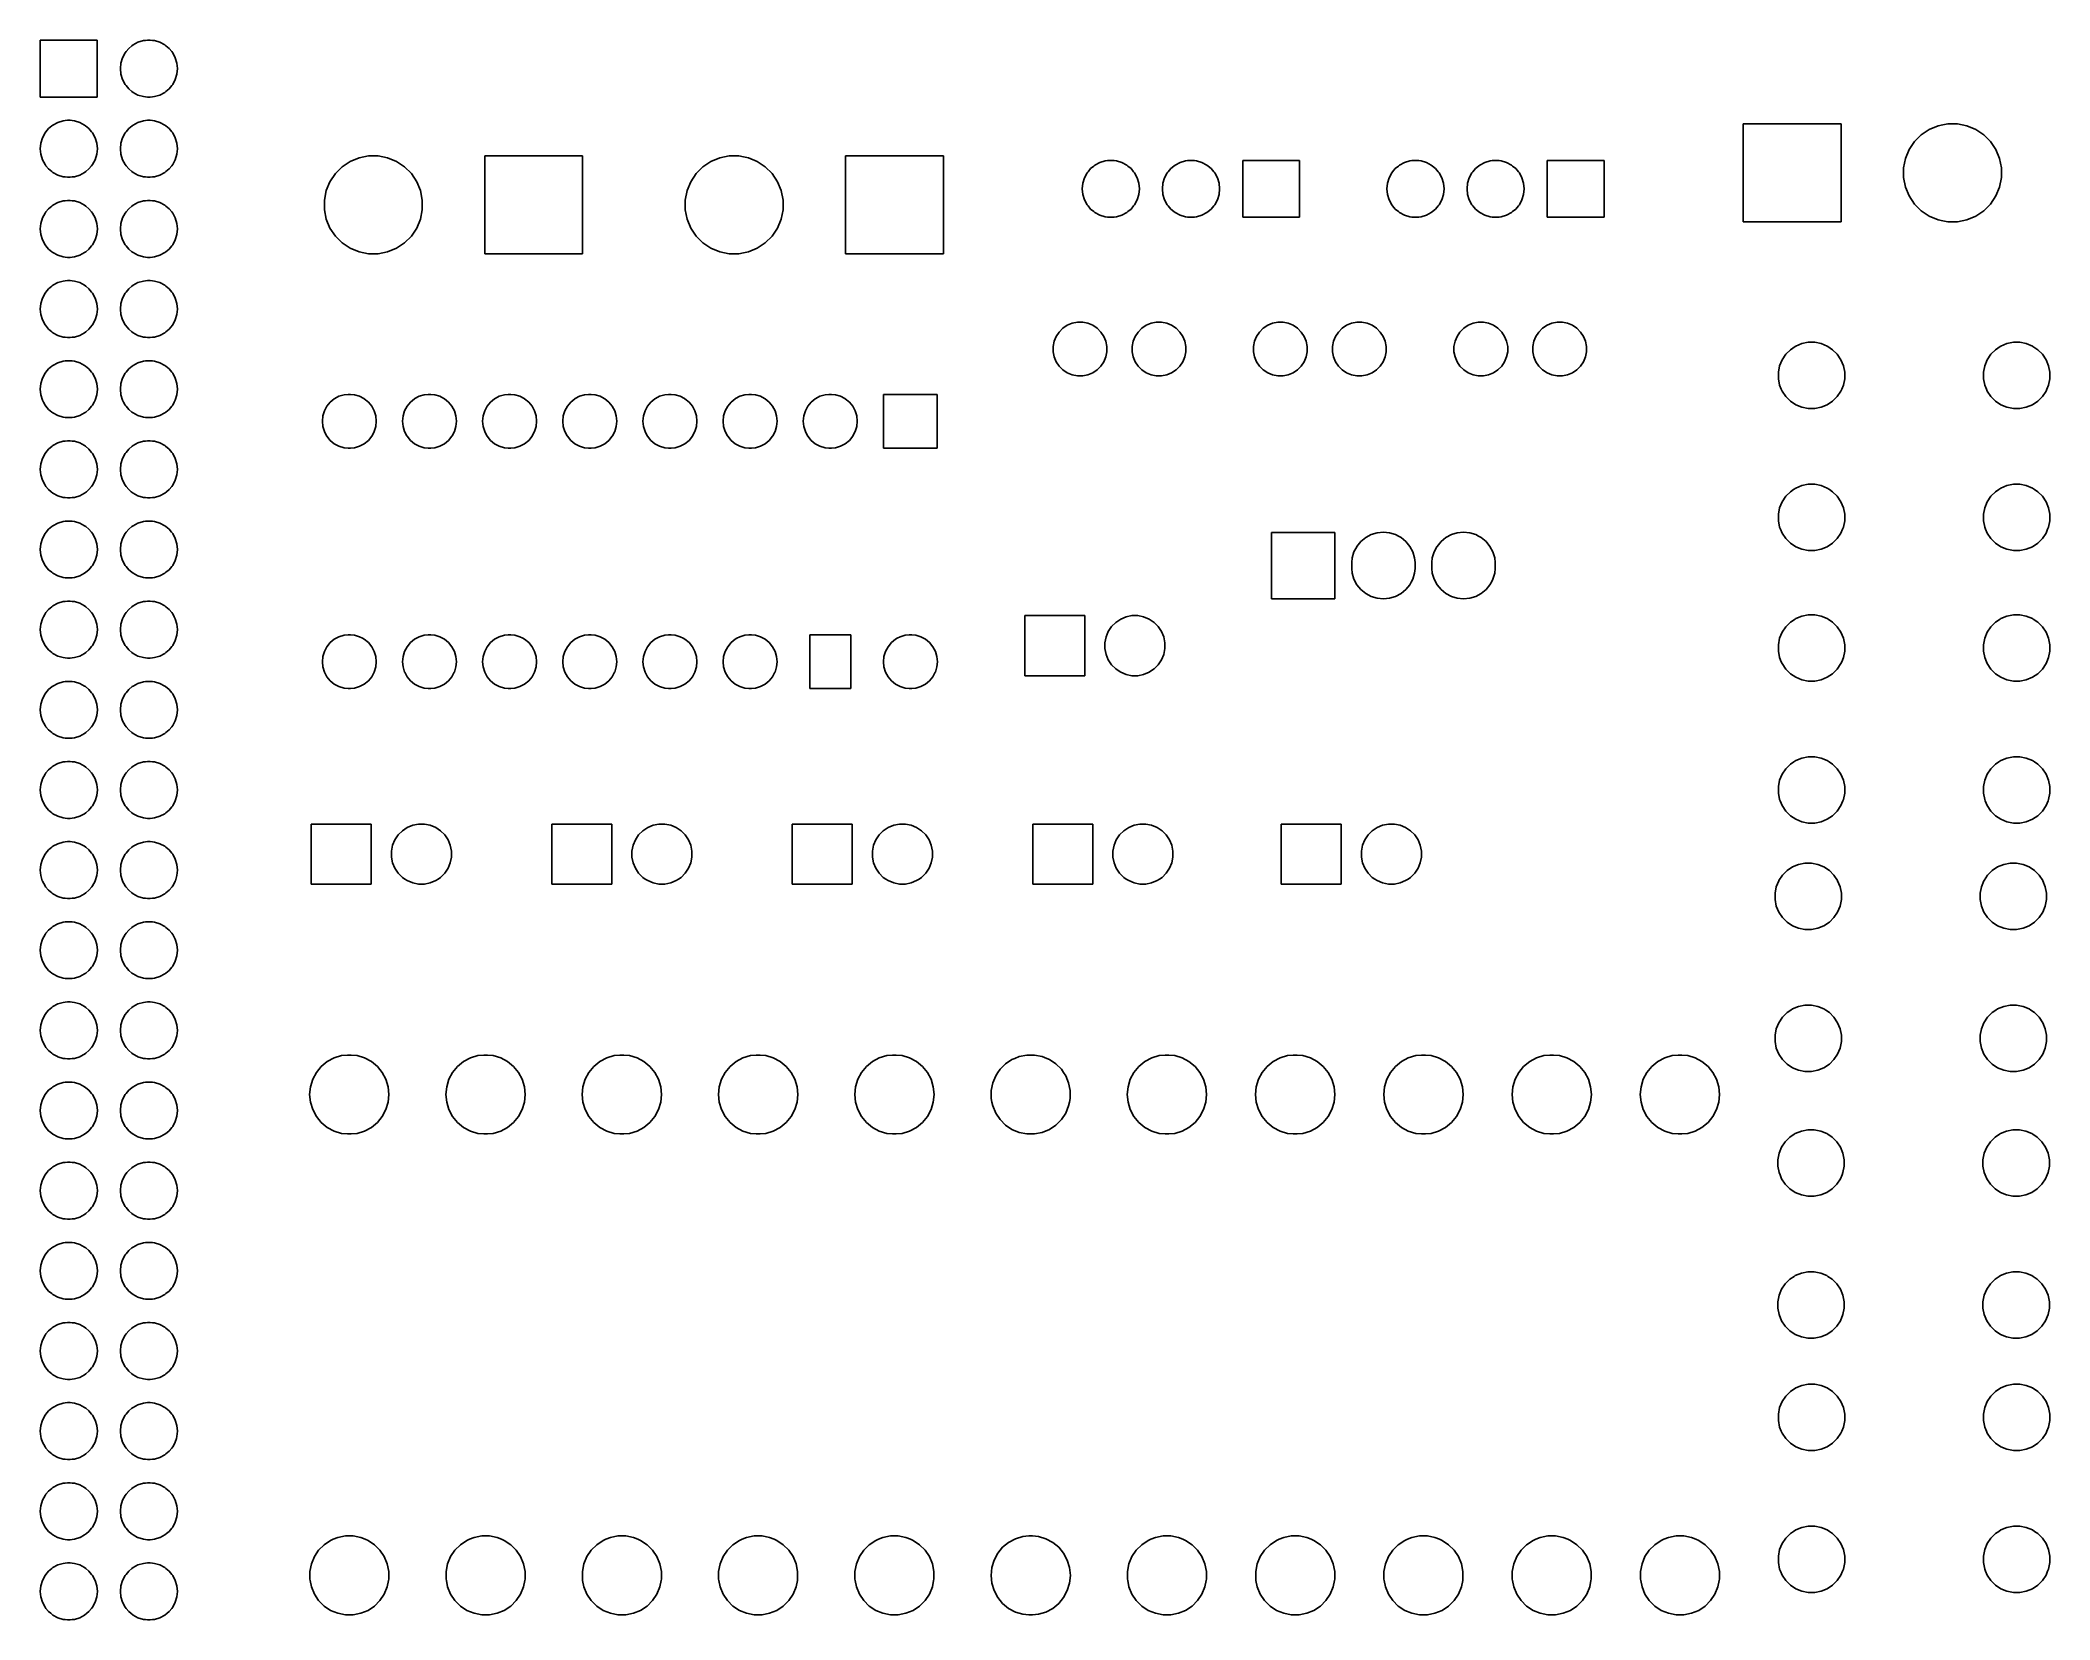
# Model space of a CAD drawing. Extents: x 87 to 150.7, y -82.7 to -32.6.
import ezdxf

# ---------------------------------------------------------------- set-up
doc = ezdxf.new("R2010")
doc.units = 0
doc.header["$MEASUREMENT"] = 0
doc.layers.add('BLACK', color=7, linetype='CONTINUOUS')

msp = doc.modelspace()

# ---------------------------------------------------------------- linework, layer by layer
at = {"layer": 'BLACK', "linetype": 'CONTINUOUS'}
for p, q in [((86.983, -34.429), (86.983, -32.627)), ((86.983, -32.627), (88.785, -32.627)), ((88.785, -32.627), (88.785, -34.429)), ((89.5876, -33.1815), (89.6712, -33.025)), ((89.6712, -33.025), (89.7006, -32.9893)), ((89.7006, -32.9893), (89.7838, -32.8878)), ((89.7838, -32.8878), (89.8853, -32.8046)), ((89.8853, -32.8046), (89.921, -32.7752)), ((89.921, -32.7752), (90.0775, -32.6916)), ((90.0775, -32.6916), (90.2474, -32.64)), ((90.2474, -32.64), (90.3136, -32.6335)), ((90.3136, -32.6335), (90.3797, -32.627)), ((90.3797, -32.627), (90.4683, -32.627)), ((90.4683, -32.627), (90.5344, -32.6335)), ((90.5344, -32.6335), (90.6006, -32.64)), ((90.6006, -32.64), (90.7705, -32.6916)), ((90.7705, -32.6916), (90.927, -32.7752)), ((90.927, -32.7752), (90.9627, -32.8046)), ((90.9627, -32.8046), (91.0642, -32.8878)), ((91.0642, -32.8878), (91.1474, -32.9893)), ((91.1474, -32.9893), (91.1768, -33.025)), ((91.1768, -33.025), (91.2604, -33.1815)), ((89.5186, -33.528), (89.536, -33.3514)), ((89.536, -33.7046), (89.5186, -33.528)), ((89.536, -33.3514), (89.5876, -33.1815)), ((89.5876, -33.8745), (89.536, -33.7046)), ((91.2604, -33.1815), (91.312, -33.3514)), ((91.312, -33.7046), (91.2604, -33.8745)), ((91.312, -33.3514), (91.3294, -33.528)), ((91.3294, -33.528), (91.312, -33.7046)), ((89.6712, -34.031), (89.5876, -33.8745)), ((89.7006, -34.0667), (89.6712, -34.031)), ((89.7838, -34.1682), (89.7006, -34.0667)), ((89.8853, -34.2514), (89.7838, -34.1682)), ((89.921, -34.2808), (89.8853, -34.2514)), ((90.0775, -34.3644), (89.921, -34.2808)), ((90.2474, -34.416), (90.0775, -34.3644)), ((90.7705, -34.3644), (90.6006, -34.416)), ((90.927, -34.2808), (90.7705, -34.3644)), ((90.9627, -34.2514), (90.927, -34.2808)), ((91.0642, -34.1682), (90.9627, -34.2514)), ((91.1474, -34.0667), (91.0642, -34.1682)), ((91.1768, -34.031), (91.1474, -34.0667)), ((91.2604, -33.8745), (91.1768, -34.031)), ((88.785, -34.429), (86.983, -34.429)), ((90.3136, -34.4225), (90.2474, -34.416)), ((90.3797, -34.429), (90.3136, -34.4225)), ((90.4683, -34.429), (90.3797, -34.429)), ((90.5344, -34.4225), (90.4683, -34.429)), ((90.6006, -34.416), (90.5344, -34.4225)), ((87.0476, -35.7215), (87.1312, -35.565)), ((87.1312, -35.565), (87.1606, -35.5293)), ((87.1606, -35.5293), (87.2438, -35.4278)), ((87.2438, -35.4278), (87.3525, -35.3386)), ((87.3525, -35.3386), (87.381, -35.3152)), ((87.381, -35.3152), (87.5375, -35.2316)), ((87.5375, -35.2316), (87.7074, -35.18)), ((87.7074, -35.18), (87.7736, -35.1735)), ((87.7736, -35.1735), (87.8397, -35.167)), ((87.8397, -35.167), (87.9283, -35.167)), ((87.9283, -35.167), (87.9944, -35.1735)), ((87.9944, -35.1735), (88.0606, -35.18)), ((88.0606, -35.18), (88.2305, -35.2316)), ((88.2305, -35.2316), (88.387, -35.3152)), ((88.387, -35.3152), (88.4155, -35.3386)), ((88.4155, -35.3386), (88.5242, -35.4278)), ((88.5242, -35.4278), (88.6074, -35.5293)), ((88.6074, -35.5293), (88.6368, -35.565)), ((88.6368, -35.565), (88.7204, -35.7215)), ((89.5876, -35.7215), (89.6712, -35.565)), ((89.6712, -35.565), (89.7006, -35.5293)), ((89.7006, -35.5293), (89.7838, -35.4278)), ((89.7838, -35.4278), (89.8925, -35.3386)), ((89.8925, -35.3386), (89.921, -35.3152)), ((89.921, -35.3152), (90.0775, -35.2316)), ((90.0775, -35.2316), (90.2474, -35.18)), ((90.2474, -35.18), (90.3136, -35.1735)), ((90.3136, -35.1735), (90.3797, -35.167)), ((90.3797, -35.167), (90.4683, -35.167)), ((90.4683, -35.167), (90.5344, -35.1735)), ((90.5344, -35.1735), (90.6006, -35.18)), ((90.6006, -35.18), (90.7705, -35.2316)), ((90.7705, -35.2316), (90.927, -35.3152)), ((90.927, -35.3152), (90.9555, -35.3386)), ((90.9555, -35.3386), (91.0642, -35.4278)), ((91.0642, -35.4278), (91.1474, -35.5293)), ((91.1474, -35.5293), (91.1768, -35.565)), ((91.1768, -35.565), (91.2604, -35.7215)), ((140.943, -38.381), (140.943, -35.279)), ((140.943, -35.279), (144.045, -35.279)), ((144.045, -35.279), (144.045, -38.381)), ((146.369, -35.8413), (146.585, -35.6253)), ((146.585, -35.6253), (146.839, -35.4555)), ((146.839, -35.4555), (147.122, -35.3386)), ((147.122, -35.3386), (147.271, -35.3088)), ((147.271, -35.3088), (147.421, -35.279)), ((147.421, -35.279), (147.727, -35.279)), ((147.727, -35.279), (147.877, -35.3088)), ((147.877, -35.3088), (148.026, -35.3386)), ((148.026, -35.3386), (148.309, -35.4555)), ((148.309, -35.4555), (148.563, -35.6253)), ((148.563, -35.6253), (148.779, -35.8413)), ((86.9786, -36.068), (86.996, -35.8914)), ((86.996, -36.2446), (86.9786, -36.068)), ((86.996, -35.8914), (87.0476, -35.7215)), ((87.0476, -36.4145), (86.996, -36.2446)), ((88.7204, -35.7215), (88.772, -35.8914)), ((88.772, -36.2446), (88.7204, -36.4145)), ((88.772, -35.8914), (88.7894, -36.068)), ((88.7894, -36.068), (88.772, -36.2446)), ((89.5186, -36.068), (89.536, -35.8914)), ((89.536, -36.2446), (89.5186, -36.068)), ((89.536, -35.8914), (89.5876, -35.7215)), ((89.5876, -36.4145), (89.536, -36.2446)), ((91.2604, -35.7215), (91.312, -35.8914)), ((91.312, -36.2446), (91.2604, -36.4145)), ((91.312, -35.8914), (91.3294, -36.068)), ((91.3294, -36.068), (91.312, -36.2446)), ((97.2334, -36.3248), (97.3832, -36.295)), ((97.3832, -36.295), (97.6888, -36.295)), ((97.6888, -36.295), (97.8386, -36.3248)), ((101.065, -39.397), (101.065, -36.295)), ((101.065, -36.295), (104.167, -36.295)), ((104.167, -36.295), (104.167, -39.397)), ((108.663, -36.3248), (108.813, -36.295)), ((108.813, -36.295), (109.119, -36.295)), ((109.119, -36.295), (109.269, -36.3248)), ((112.495, -39.397), (112.495, -36.295)), ((112.495, -36.295), (115.597, -36.295)), ((115.597, -36.295), (115.597, -39.397)), ((146.083, -36.3776), (146.2, -36.0953)), ((146.2, -36.0953), (146.369, -35.8413)), ((148.779, -35.8413), (148.948, -36.0953)), ((148.948, -36.0953), (149.065, -36.3776)), ((87.1312, -36.571), (87.0476, -36.4145)), ((87.1606, -36.6067), (87.1312, -36.571)), ((87.2438, -36.7082), (87.1606, -36.6067)), ((87.3453, -36.7914), (87.2438, -36.7082)), ((87.381, -36.8208), (87.3453, -36.7914)), ((87.5375, -36.9044), (87.381, -36.8208)), ((87.7074, -36.956), (87.5375, -36.9044)), ((88.2305, -36.9044), (88.0606, -36.956)), ((88.387, -36.8208), (88.2305, -36.9044)), ((88.4227, -36.7914), (88.387, -36.8208)), ((88.5242, -36.7082), (88.4227, -36.7914)), ((88.6074, -36.6067), (88.5242, -36.7082)), ((88.6368, -36.571), (88.6074, -36.6067)), ((88.7204, -36.4145), (88.6368, -36.571)), ((89.6712, -36.571), (89.5876, -36.4145)), ((89.7006, -36.6067), (89.6712, -36.571)), ((89.7838, -36.7082), (89.7006, -36.6067)), ((89.8853, -36.7914), (89.7838, -36.7082)), ((89.921, -36.8208), (89.8853, -36.7914)), ((90.0775, -36.9044), (89.921, -36.8208)), ((90.2474, -36.956), (90.0775, -36.9044)), ((90.7705, -36.9044), (90.6006, -36.956)), ((90.927, -36.8208), (90.7705, -36.9044)), ((90.9627, -36.7914), (90.927, -36.8208)), ((91.0642, -36.7082), (90.9627, -36.7914)), ((91.1474, -36.6067), (91.0642, -36.7082)), ((91.1768, -36.571), (91.1474, -36.6067)), ((91.2604, -36.4145), (91.1768, -36.571)), ((96.1615, -37.1113), (96.3313, -36.8573)), ((96.3313, -36.8573), (96.5473, -36.6413)), ((96.5473, -36.6413), (96.8013, -36.4715)), ((96.8013, -36.4715), (97.0836, -36.3546)), ((97.0836, -36.3546), (97.2334, -36.3248)), ((97.8386, -36.3248), (97.9884, -36.3546)), ((97.9884, -36.3546), (98.2707, -36.4715)), ((98.2707, -36.4715), (98.5247, -36.6413)), ((98.5247, -36.6413), (98.7407, -36.8573)), ((98.7407, -36.8573), (98.9105, -37.1113)), ((107.592, -37.1113), (107.761, -36.8573)), ((107.761, -36.8573), (107.977, -36.6413)), ((107.977, -36.6413), (108.231, -36.4715)), ((108.231, -36.4715), (108.514, -36.3546)), ((108.514, -36.3546), (108.663, -36.3248)), ((109.269, -36.3248), (109.418, -36.3546)), ((109.418, -36.3546), (109.701, -36.4715)), ((109.701, -36.4715), (109.955, -36.6413)), ((109.955, -36.6413), (110.171, -36.8573)), ((110.171, -36.8573), (110.34, -37.1113)), ((120.068, -36.9915), (120.151, -36.835)), ((120.151, -36.835), (120.181, -36.7993)), ((120.181, -36.7993), (120.264, -36.6978)), ((120.264, -36.6978), (120.365, -36.6146)), ((120.365, -36.6146), (120.401, -36.5852)), ((120.401, -36.5852), (120.558, -36.5016)), ((120.558, -36.5016), (120.727, -36.45)), ((120.727, -36.45), (120.794, -36.4435)), ((120.794, -36.4435), (120.86, -36.437)), ((120.86, -36.437), (120.948, -36.437)), ((120.948, -36.437), (121.014, -36.4435)), ((121.014, -36.4435), (121.081, -36.45)), ((121.081, -36.45), (121.25, -36.5016)), ((121.25, -36.5016), (121.407, -36.5852)), ((121.407, -36.5852), (121.443, -36.6146)), ((121.443, -36.6146), (121.544, -36.6978)), ((121.544, -36.6978), (121.627, -36.7993)), ((121.627, -36.7993), (121.657, -36.835)), ((121.657, -36.835), (121.74, -36.9915)), ((122.608, -36.9915), (122.691, -36.835)), ((122.691, -36.835), (122.721, -36.7993)), ((122.721, -36.7993), (122.804, -36.6978)), ((122.804, -36.6978), (122.905, -36.6146)), ((122.905, -36.6146), (122.941, -36.5852)), ((122.941, -36.5852), (123.098, -36.5016)), ((123.098, -36.5016), (123.267, -36.45)), ((123.267, -36.45), (123.334, -36.4435)), ((123.334, -36.4435), (123.4, -36.437)), ((123.4, -36.437), (123.488, -36.437)), ((123.488, -36.437), (123.554, -36.4435)), ((123.554, -36.4435), (123.621, -36.45)), ((123.621, -36.45), (123.79, -36.5016)), ((123.79, -36.5016), (123.947, -36.5852)), ((123.947, -36.5852), (123.983, -36.6146)), ((123.983, -36.6146), (124.084, -36.6978)), ((124.084, -36.6978), (124.167, -36.7993)), ((124.167, -36.7993), (124.197, -36.835)), ((124.197, -36.835), (124.28, -36.9915)), ((125.083, -38.239), (125.083, -36.437)), ((125.083, -36.437), (126.885, -36.437)), ((126.885, -36.437), (126.885, -38.239)), ((129.72, -36.9915), (129.803, -36.835)), ((129.803, -36.835), (129.833, -36.7993)), ((129.833, -36.7993), (129.916, -36.6978)), ((129.916, -36.6978), (130.017, -36.6146)), ((130.017, -36.6146), (130.053, -36.5852)), ((130.053, -36.5852), (130.21, -36.5016)), ((130.21, -36.5016), (130.379, -36.45)), ((130.379, -36.45), (130.446, -36.4435)), ((130.446, -36.4435), (130.512, -36.437)), ((130.512, -36.437), (130.6, -36.437)), ((130.6, -36.437), (130.666, -36.4435)), ((130.666, -36.4435), (130.733, -36.45)), ((130.733, -36.45), (130.902, -36.5016)), ((130.902, -36.5016), (131.059, -36.5852)), ((131.059, -36.5852), (131.095, -36.6146)), ((131.095, -36.6146), (131.196, -36.6978)), ((131.196, -36.6978), (131.279, -36.7993)), ((131.279, -36.7993), (131.309, -36.835)), ((131.309, -36.835), (131.392, -36.9915)), ((132.26, -36.9915), (132.343, -36.835)), ((132.343, -36.835), (132.373, -36.7993)), ((132.373, -36.7993), (132.456, -36.6978)), ((132.456, -36.6978), (132.557, -36.6146)), ((132.557, -36.6146), (132.593, -36.5852)), ((132.593, -36.5852), (132.75, -36.5016)), ((132.75, -36.5016), (132.919, -36.45)), ((132.919, -36.45), (132.986, -36.4435)), ((132.986, -36.4435), (133.052, -36.437)), ((133.052, -36.437), (133.14, -36.437)), ((133.14, -36.437), (133.206, -36.4435)), ((133.206, -36.4435), (133.273, -36.45)), ((133.273, -36.45), (133.442, -36.5016)), ((133.442, -36.5016), (133.599, -36.5852)), ((133.599, -36.5852), (133.635, -36.6146)), ((133.635, -36.6146), (133.736, -36.6978)), ((133.736, -36.6978), (133.819, -36.7993)), ((133.819, -36.7993), (133.849, -36.835)), ((133.849, -36.835), (133.932, -36.9915)), ((134.735, -38.239), (134.735, -36.437)), ((134.735, -36.437), (136.537, -36.437)), ((136.537, -36.437), (136.537, -38.239)), ((146.023, -36.6772), (146.083, -36.3776)), ((146.023, -36.9828), (146.023, -36.6772)), ((149.065, -36.3776), (149.125, -36.6772)), ((149.125, -36.6772), (149.125, -36.9828)), ((87.7736, -36.9625), (87.7074, -36.956)), ((87.8397, -36.969), (87.7736, -36.9625)), ((87.9283, -36.969), (87.8397, -36.969)), ((87.9944, -36.9625), (87.9283, -36.969)), ((88.0606, -36.956), (87.9944, -36.9625)), ((90.3136, -36.9625), (90.2474, -36.956)), ((90.3797, -36.969), (90.3136, -36.9625)), ((90.4683, -36.969), (90.3797, -36.969)), ((90.5344, -36.9625), (90.4683, -36.969)), ((90.6006, -36.956), (90.5344, -36.9625)), ((95.985, -37.6932), (96.0446, -37.3936)), ((96.0446, -37.3936), (96.1615, -37.1113)), ((98.9105, -37.1113), (99.0274, -37.3936)), ((99.0274, -37.3936), (99.087, -37.6932)), ((107.415, -37.6932), (107.475, -37.3936)), ((107.475, -37.3936), (107.592, -37.1113)), ((110.34, -37.1113), (110.457, -37.3936)), ((110.457, -37.3936), (110.517, -37.6932)), ((119.999, -37.338), (120.016, -37.1614)), ((120.016, -37.5146), (119.999, -37.338)), ((120.016, -37.1614), (120.068, -36.9915)), ((120.068, -37.6845), (120.016, -37.5146)), ((121.74, -36.9915), (121.792, -37.1614)), ((121.792, -37.5146), (121.74, -37.6845)), ((121.792, -37.1614), (121.809, -37.338)), ((121.809, -37.338), (121.792, -37.5146)), ((122.539, -37.338), (122.556, -37.1614)), ((122.556, -37.5146), (122.539, -37.338)), ((122.556, -37.1614), (122.608, -36.9915)), ((122.608, -37.6845), (122.556, -37.5146)), ((124.28, -36.9915), (124.332, -37.1614)), ((124.332, -37.5146), (124.28, -37.6845)), ((124.332, -37.1614), (124.349, -37.338)), ((124.349, -37.338), (124.332, -37.5146)), ((129.651, -37.338), (129.668, -37.1614)), ((129.668, -37.5146), (129.651, -37.338)), ((129.668, -37.1614), (129.72, -36.9915)), ((129.72, -37.6845), (129.668, -37.5146)), ((131.392, -36.9915), (131.444, -37.1614)), ((131.444, -37.5146), (131.392, -37.6845)), ((131.444, -37.1614), (131.461, -37.338)), ((131.461, -37.338), (131.444, -37.5146)), ((132.191, -37.338), (132.208, -37.1614)), ((132.208, -37.5146), (132.191, -37.338)), ((132.208, -37.1614), (132.26, -36.9915)), ((132.26, -37.6845), (132.208, -37.5146)), ((133.932, -36.9915), (133.984, -37.1614)), ((133.984, -37.5146), (133.932, -37.6845)), ((133.984, -37.1614), (134.001, -37.338)), ((134.001, -37.338), (133.984, -37.5146)), ((146.083, -37.2824), (146.023, -36.9828)), ((146.2, -37.5647), (146.083, -37.2824)), ((146.369, -37.8187), (146.2, -37.5647)), ((148.948, -37.5647), (148.779, -37.8187)), ((149.065, -37.2824), (148.948, -37.5647)), ((149.125, -36.9828), (149.065, -37.2824)), ((87.0476, -38.2615), (87.1312, -38.105)), ((87.1312, -38.105), (87.1606, -38.0693)), ((87.1606, -38.0693), (87.2438, -37.9678)), ((87.2438, -37.9678), (87.3453, -37.8846)), ((87.3453, -37.8846), (87.381, -37.8552)), ((87.381, -37.8552), (87.5375, -37.7716)), ((87.5375, -37.7716), (87.7074, -37.72)), ((87.7074, -37.72), (87.7736, -37.7135)), ((87.7736, -37.7135), (87.8397, -37.707)), ((87.8397, -37.707), (87.9283, -37.707)), ((87.9283, -37.707), (87.9944, -37.7135)), ((87.9944, -37.7135), (88.0606, -37.72)), ((88.0606, -37.72), (88.2305, -37.7716)), ((88.2305, -37.7716), (88.387, -37.8552)), ((88.387, -37.8552), (88.4227, -37.8846)), ((88.4227, -37.8846), (88.5242, -37.9678)), ((88.5242, -37.9678), (88.6074, -38.0693)), ((88.6074, -38.0693), (88.6368, -38.105)), ((88.6368, -38.105), (88.7204, -38.2615)), ((89.5876, -38.2615), (89.6712, -38.105)), ((89.6712, -38.105), (89.7006, -38.0693)), ((89.7006, -38.0693), (89.7838, -37.9678)), ((89.7838, -37.9678), (89.8853, -37.8846)), ((89.8853, -37.8846), (89.921, -37.8552)), ((89.921, -37.8552), (90.0775, -37.7716)), ((90.0775, -37.7716), (90.2474, -37.72)), ((90.2474, -37.72), (90.3136, -37.7135)), ((90.3136, -37.7135), (90.3797, -37.707)), ((90.3797, -37.707), (90.4683, -37.707)), ((90.4683, -37.707), (90.5344, -37.7135)), ((90.5344, -37.7135), (90.6006, -37.72)), ((90.6006, -37.72), (90.7705, -37.7716)), ((90.7705, -37.7716), (90.927, -37.8552)), ((90.927, -37.8552), (90.9627, -37.8846)), ((90.9627, -37.8846), (91.0642, -37.9678)), ((91.0642, -37.9678), (91.1474, -38.0693)), ((91.1474, -38.0693), (91.1768, -38.105)), ((91.1768, -38.105), (91.2604, -38.2615)), ((95.985, -37.9988), (95.985, -37.6932)), ((96.0446, -38.2984), (95.985, -37.9988)), ((99.087, -37.9988), (99.0274, -38.2984)), ((99.087, -37.6932), (99.087, -37.9988)), ((107.415, -37.9988), (107.415, -37.6932)), ((107.475, -38.2984), (107.415, -37.9988)), ((110.517, -37.9988), (110.457, -38.2984)), ((110.517, -37.6932), (110.517, -37.9988)), ((120.151, -37.841), (120.068, -37.6845)), ((120.181, -37.8767), (120.151, -37.841)), ((120.264, -37.9782), (120.181, -37.8767)), ((120.365, -38.0614), (120.264, -37.9782)), ((120.401, -38.0908), (120.365, -38.0614)), ((120.558, -38.1744), (120.401, -38.0908)), ((120.727, -38.226), (120.558, -38.1744)), ((121.25, -38.1744), (121.081, -38.226)), ((121.407, -38.0908), (121.25, -38.1744)), ((121.443, -38.0614), (121.407, -38.0908)), ((121.544, -37.9782), (121.443, -38.0614)), ((121.627, -37.8767), (121.544, -37.9782)), ((121.657, -37.841), (121.627, -37.8767)), ((121.74, -37.6845), (121.657, -37.841)), ((122.691, -37.841), (122.608, -37.6845)), ((122.721, -37.8767), (122.691, -37.841)), ((122.804, -37.9782), (122.721, -37.8767)), ((122.905, -38.0614), (122.804, -37.9782)), ((122.941, -38.0908), (122.905, -38.0614)), ((123.098, -38.1744), (122.941, -38.0908)), ((123.267, -38.226), (123.098, -38.1744)), ((123.79, -38.1744), (123.621, -38.226)), ((123.947, -38.0908), (123.79, -38.1744)), ((123.983, -38.0614), (123.947, -38.0908)), ((124.084, -37.9782), (123.983, -38.0614)), ((124.167, -37.8767), (124.084, -37.9782)), ((124.197, -37.841), (124.167, -37.8767)), ((124.28, -37.6845), (124.197, -37.841)), ((129.803, -37.841), (129.72, -37.6845)), ((129.833, -37.8767), (129.803, -37.841)), ((129.916, -37.9782), (129.833, -37.8767)), ((130.017, -38.0614), (129.916, -37.9782)), ((130.053, -38.0908), (130.017, -38.0614)), ((130.21, -38.1744), (130.053, -38.0908)), ((130.379, -38.226), (130.21, -38.1744)), ((130.902, -38.1744), (130.733, -38.226)), ((131.059, -38.0908), (130.902, -38.1744)), ((131.095, -38.0614), (131.059, -38.0908)), ((131.196, -37.9782), (131.095, -38.0614)), ((131.279, -37.8767), (131.196, -37.9782)), ((131.309, -37.841), (131.279, -37.8767)), ((131.392, -37.6845), (131.309, -37.841)), ((132.343, -37.841), (132.26, -37.6845)), ((132.373, -37.8767), (132.343, -37.841)), ((132.456, -37.9782), (132.373, -37.8767)), ((132.557, -38.0614), (132.456, -37.9782)), ((132.593, -38.0908), (132.557, -38.0614)), ((132.75, -38.1744), (132.593, -38.0908)), ((132.919, -38.226), (132.75, -38.1744)), ((133.442, -38.1744), (133.273, -38.226)), ((133.599, -38.0908), (133.442, -38.1744)), ((133.635, -38.0614), (133.599, -38.0908)), ((133.736, -37.9782), (133.635, -38.0614)), ((133.819, -37.8767), (133.736, -37.9782)), ((133.849, -37.841), (133.819, -37.8767)), ((133.932, -37.6845), (133.849, -37.841)), ((146.585, -38.0347), (146.369, -37.8187)), ((146.839, -38.2045), (146.585, -38.0347)), ((147.122, -38.3214), (146.839, -38.2045)), ((148.309, -38.2045), (148.026, -38.3214)), ((148.563, -38.0347), (148.309, -38.2045)), ((148.779, -37.8187), (148.563, -38.0347)), ((86.9786, -38.608), (86.996, -38.4314)), ((86.996, -38.7846), (86.9786, -38.608)), ((86.996, -38.4314), (87.0476, -38.2615)), ((87.0476, -38.9545), (86.996, -38.7846)), ((88.7204, -38.2615), (88.772, -38.4314)), ((88.772, -38.7846), (88.7204, -38.9545)), ((88.772, -38.4314), (88.7894, -38.608)), ((88.7894, -38.608), (88.772, -38.7846)), ((89.5186, -38.608), (89.536, -38.4314)), ((89.536, -38.7846), (89.5186, -38.608)), ((89.536, -38.4314), (89.5876, -38.2615)), ((89.5876, -38.9545), (89.536, -38.7846)), ((91.2604, -38.2615), (91.312, -38.4314)), ((91.312, -38.7846), (91.2604, -38.9545)), ((91.312, -38.4314), (91.3294, -38.608)), ((91.3294, -38.608), (91.312, -38.7846)), ((96.1615, -38.5807), (96.0446, -38.2984)), ((96.3313, -38.8347), (96.1615, -38.5807)), ((96.5473, -39.0507), (96.3313, -38.8347)), ((98.7407, -38.8347), (98.5247, -39.0507)), ((98.9105, -38.5807), (98.7407, -38.8347)), ((99.0274, -38.2984), (98.9105, -38.5807)), ((107.592, -38.5807), (107.475, -38.2984)), ((107.761, -38.8347), (107.592, -38.5807)), ((107.977, -39.0507), (107.761, -38.8347)), ((110.171, -38.8347), (109.955, -39.0507)), ((110.34, -38.5807), (110.171, -38.8347)), ((110.457, -38.2984), (110.34, -38.5807)), ((120.794, -38.2325), (120.727, -38.226)), ((120.86, -38.239), (120.794, -38.2325)), ((120.948, -38.239), (120.86, -38.239)), ((121.014, -38.2325), (120.948, -38.239)), ((121.081, -38.226), (121.014, -38.2325)), ((123.334, -38.2325), (123.267, -38.226)), ((123.4, -38.239), (123.334, -38.2325)), ((123.488, -38.239), (123.4, -38.239)), ((123.554, -38.2325), (123.488, -38.239)), ((123.621, -38.226), (123.554, -38.2325)), ((126.885, -38.239), (125.083, -38.239)), ((130.446, -38.2325), (130.379, -38.226)), ((130.512, -38.239), (130.446, -38.2325)), ((130.6, -38.239), (130.512, -38.239)), ((130.666, -38.2325), (130.6, -38.239)), ((130.733, -38.226), (130.666, -38.2325)), ((132.986, -38.2325), (132.919, -38.226)), ((133.052, -38.239), (132.986, -38.2325)), ((133.14, -38.239), (133.052, -38.239)), ((133.206, -38.2325), (133.14, -38.239)), ((133.273, -38.226), (133.206, -38.2325)), ((136.537, -38.239), (134.735, -38.239)), ((144.045, -38.381), (140.943, -38.381)), ((147.271, -38.3512), (147.122, -38.3214)), ((147.421, -38.381), (147.271, -38.3512)), ((147.727, -38.381), (147.421, -38.381)), ((147.877, -38.3512), (147.727, -38.381)), ((148.026, -38.3214), (147.877, -38.3512)), ((87.1312, -39.111), (87.0476, -38.9545)), ((87.1606, -39.1467), (87.1312, -39.111)), ((87.2438, -39.2482), (87.1606, -39.1467)), ((87.3453, -39.3314), (87.2438, -39.2482)), ((87.381, -39.3608), (87.3453, -39.3314)), ((87.5375, -39.4444), (87.381, -39.3608)), ((87.7074, -39.496), (87.5375, -39.4444)), ((88.2305, -39.4444), (88.0606, -39.496)), ((88.387, -39.3608), (88.2305, -39.4444)), ((88.4227, -39.3314), (88.387, -39.3608)), ((88.5242, -39.2482), (88.4227, -39.3314)), ((88.6074, -39.1467), (88.5242, -39.2482)), ((88.6368, -39.111), (88.6074, -39.1467)), ((88.7204, -38.9545), (88.6368, -39.111)), ((89.6712, -39.111), (89.5876, -38.9545)), ((89.7006, -39.1467), (89.6712, -39.111)), ((89.7838, -39.2482), (89.7006, -39.1467)), ((89.8853, -39.3314), (89.7838, -39.2482)), ((89.921, -39.3608), (89.8853, -39.3314)), ((90.0775, -39.4444), (89.921, -39.3608)), ((90.2474, -39.496), (90.0775, -39.4444)), ((90.7705, -39.4444), (90.6006, -39.496)), ((90.927, -39.3608), (90.7705, -39.4444)), ((90.9627, -39.3314), (90.927, -39.3608)), ((91.0642, -39.2482), (90.9627, -39.3314)), ((91.1474, -39.1467), (91.0642, -39.2482)), ((91.1768, -39.111), (91.1474, -39.1467)), ((91.2604, -38.9545), (91.1768, -39.111)), ((96.8013, -39.2205), (96.5473, -39.0507)), ((97.0836, -39.3374), (96.8013, -39.2205)), ((97.2334, -39.3672), (97.0836, -39.3374)), ((97.3832, -39.397), (97.2334, -39.3672)), ((97.6888, -39.397), (97.3832, -39.397)), ((97.8386, -39.3672), (97.6888, -39.397)), ((97.9884, -39.3374), (97.8386, -39.3672)), ((98.2707, -39.2205), (97.9884, -39.3374)), ((98.5247, -39.0507), (98.2707, -39.2205)), ((104.167, -39.397), (101.065, -39.397)), ((108.231, -39.2205), (107.977, -39.0507)), ((108.514, -39.3374), (108.231, -39.2205)), ((108.663, -39.3672), (108.514, -39.3374)), ((108.813, -39.397), (108.663, -39.3672)), ((109.119, -39.397), (108.813, -39.397)), ((109.269, -39.3672), (109.119, -39.397)), ((109.418, -39.3374), (109.269, -39.3672)), ((109.701, -39.2205), (109.418, -39.3374)), ((109.955, -39.0507), (109.701, -39.2205)), ((115.597, -39.397), (112.495, -39.397)), ((87.7736, -39.5025), (87.7074, -39.496)), ((87.8397, -39.509), (87.7736, -39.5025)), ((87.9283, -39.509), (87.8397, -39.509)), ((87.9944, -39.5025), (87.9283, -39.509)), ((88.0606, -39.496), (87.9944, -39.5025)), ((90.3136, -39.5025), (90.2474, -39.496)), ((90.3797, -39.509), (90.3136, -39.5025)), ((90.4683, -39.509), (90.3797, -39.509)), ((90.5344, -39.5025), (90.4683, -39.509)), ((90.6006, -39.496), (90.5344, -39.5025)), ((87.0476, -40.8015), (87.1312, -40.645)), ((87.1312, -40.645), (87.1606, -40.6093)), ((87.1606, -40.6093), (87.2438, -40.5078)), ((87.2438, -40.5078), (87.3453, -40.4246)), ((87.3453, -40.4246), (87.381, -40.3952)), ((87.381, -40.3952), (87.5375, -40.3116)), ((87.5375, -40.3116), (87.7074, -40.26)), ((87.7074, -40.26), (87.7736, -40.2535)), ((87.7736, -40.2535), (87.8397, -40.247)), ((87.8397, -40.247), (87.9283, -40.247)), ((87.9283, -40.247), (87.9944, -40.2535)), ((87.9944, -40.2535), (88.0606, -40.26)), ((88.0606, -40.26), (88.2305, -40.3116)), ((88.2305, -40.3116), (88.387, -40.3952)), ((88.387, -40.3952), (88.4227, -40.4246)), ((88.4227, -40.4246), (88.5242, -40.5078)), ((88.5242, -40.5078), (88.6074, -40.6093)), ((88.6074, -40.6093), (88.6368, -40.645)), ((88.6368, -40.645), (88.7204, -40.8015)), ((89.5876, -40.8015), (89.6712, -40.645)), ((89.6712, -40.645), (89.7006, -40.6093)), ((89.7006, -40.6093), (89.7838, -40.5078)), ((89.7838, -40.5078), (89.8853, -40.4246)), ((89.8853, -40.4246), (89.921, -40.3952)), ((89.921, -40.3952), (90.0775, -40.3116)), ((90.0775, -40.3116), (90.2474, -40.26)), ((90.2474, -40.26), (90.3136, -40.2535)), ((90.3136, -40.2535), (90.3797, -40.247)), ((90.3797, -40.247), (90.4683, -40.247)), ((90.4683, -40.247), (90.5344, -40.2535)), ((90.5344, -40.2535), (90.6006, -40.26)), ((90.6006, -40.26), (90.7705, -40.3116)), ((90.7705, -40.3116), (90.927, -40.3952)), ((90.927, -40.3952), (90.9627, -40.4246)), ((90.9627, -40.4246), (91.0642, -40.5078)), ((91.0642, -40.5078), (91.1474, -40.6093)), ((91.1474, -40.6093), (91.1768, -40.645)), ((91.1768, -40.645), (91.2604, -40.8015)), ((86.9786, -41.148), (86.996, -40.9714)), ((86.996, -41.3246), (86.9786, -41.148)), ((86.996, -40.9714), (87.0476, -40.8015)), ((87.0476, -41.4945), (86.996, -41.3246)), ((88.7204, -40.8015), (88.772, -40.9714)), ((88.772, -41.3246), (88.7204, -41.4945)), ((88.772, -40.9714), (88.7894, -41.148)), ((88.7894, -41.148), (88.772, -41.3246)), ((89.5186, -41.148), (89.536, -40.9714)), ((89.536, -41.3246), (89.5186, -41.148)), ((89.536, -40.9714), (89.5876, -40.8015)), ((89.5876, -41.4945), (89.536, -41.3246)), ((91.2604, -40.8015), (91.312, -40.9714)), ((91.312, -41.3246), (91.2604, -41.4945)), ((91.312, -40.9714), (91.3294, -41.148)), ((91.3294, -41.148), (91.312, -41.3246)), ((87.1312, -41.651), (87.0476, -41.4945)), ((87.1418, -41.6639), (87.1312, -41.651)), ((87.2438, -41.7882), (87.1418, -41.6639)), ((87.3453, -41.8714), (87.2438, -41.7882)), ((87.381, -41.9008), (87.3453, -41.8714)), ((87.5375, -41.9844), (87.381, -41.9008)), ((87.7074, -42.036), (87.5375, -41.9844)), ((88.2305, -41.9844), (88.0606, -42.036)), ((88.387, -41.9008), (88.2305, -41.9844)), ((88.4227, -41.8714), (88.387, -41.9008)), ((88.5242, -41.7882), (88.4227, -41.8714)), ((88.6262, -41.6639), (88.5242, -41.7882)), ((88.6368, -41.651), (88.6262, -41.6639)), ((88.7204, -41.4945), (88.6368, -41.651)), ((89.6712, -41.651), (89.5876, -41.4945)), ((89.6818, -41.6639), (89.6712, -41.651)), ((89.7838, -41.7882), (89.6818, -41.6639)), ((89.8853, -41.8714), (89.7838, -41.7882)), ((89.921, -41.9008), (89.8853, -41.8714)), ((90.0775, -41.9844), (89.921, -41.9008)), ((90.2474, -42.036), (90.0775, -41.9844)), ((90.7705, -41.9844), (90.6006, -42.036)), ((90.927, -41.9008), (90.7705, -41.9844)), ((90.9627, -41.8714), (90.927, -41.9008)), ((91.0642, -41.7882), (90.9627, -41.8714)), ((91.1662, -41.6639), (91.0642, -41.7882)), ((91.1768, -41.651), (91.1662, -41.6639)), ((91.2604, -41.4945), (91.1768, -41.651)), ((119.11, -42.1698), (119.174, -42.0149)), ((119.174, -42.0149), (119.267, -41.8755)), ((119.267, -41.8755), (119.386, -41.757)), ((119.386, -41.757), (119.525, -41.6639)), ((119.525, -41.6639), (119.68, -41.5997)), ((119.68, -41.5997), (119.844, -41.567)), ((119.844, -41.567), (120.012, -41.567)), ((120.012, -41.567), (120.176, -41.5997)), ((120.176, -41.5997), (120.331, -41.6639)), ((120.331, -41.6639), (120.47, -41.757)), ((120.47, -41.757), (120.589, -41.8755)), ((120.589, -41.8755), (120.682, -42.0149)), ((120.682, -42.0149), (120.746, -42.1698)), ((121.61, -42.1698), (121.674, -42.0149)), ((121.674, -42.0149), (121.767, -41.8755)), ((121.767, -41.8755), (121.886, -41.757)), ((121.886, -41.757), (122.025, -41.6639)), ((122.025, -41.6639), (122.18, -41.5997)), ((122.18, -41.5997), (122.344, -41.567)), ((122.344, -41.567), (122.512, -41.567)), ((122.512, -41.567), (122.676, -41.5997)), ((122.676, -41.5997), (122.831, -41.6639)), ((122.831, -41.6639), (122.97, -41.757)), ((122.97, -41.757), (123.089, -41.8755)), ((123.089, -41.8755), (123.182, -42.0149)), ((123.182, -42.0149), (123.246, -42.1698)), ((125.46, -42.1698), (125.524, -42.0149)), ((125.524, -42.0149), (125.617, -41.8755)), ((125.617, -41.8755), (125.736, -41.757)), ((125.736, -41.757), (125.875, -41.6639)), ((125.875, -41.6639), (126.03, -41.5997)), ((126.03, -41.5997), (126.194, -41.567)), ((126.194, -41.567), (126.362, -41.567)), ((126.362, -41.567), (126.526, -41.5997)), ((126.526, -41.5997), (126.681, -41.6639)), ((126.681, -41.6639), (126.82, -41.757)), ((126.82, -41.757), (126.939, -41.8755)), ((126.939, -41.8755), (127.032, -42.0149)), ((127.032, -42.0149), (127.096, -42.1698)), ((127.96, -42.1698), (128.024, -42.0149)), ((128.024, -42.0149), (128.117, -41.8755)), ((128.117, -41.8755), (128.236, -41.757)), ((128.236, -41.757), (128.375, -41.6639)), ((128.375, -41.6639), (128.53, -41.5997)), ((128.53, -41.5997), (128.694, -41.567)), ((128.694, -41.567), (128.862, -41.567)), ((128.862, -41.567), (129.026, -41.5997)), ((129.026, -41.5997), (129.181, -41.6639)), ((129.181, -41.6639), (129.32, -41.757)), ((129.32, -41.757), (129.439, -41.8755)), ((129.439, -41.8755), (129.532, -42.0149)), ((129.532, -42.0149), (129.596, -42.1698)), ((131.81, -42.1698), (131.874, -42.0149)), ((131.874, -42.0149), (131.967, -41.8755)), ((131.967, -41.8755), (132.086, -41.757)), ((132.086, -41.757), (132.225, -41.6639)), ((132.225, -41.6639), (132.38, -41.5997)), ((132.38, -41.5997), (132.544, -41.567)), ((132.544, -41.567), (132.712, -41.567)), ((132.712, -41.567), (132.876, -41.5997)), ((132.876, -41.5997), (133.031, -41.6639)), ((133.031, -41.6639), (133.17, -41.757)), ((133.17, -41.757), (133.289, -41.8755)), ((133.289, -41.8755), (133.382, -42.0149)), ((133.382, -42.0149), (133.446, -42.1698)), ((134.31, -42.1698), (134.374, -42.0149)), ((134.374, -42.0149), (134.467, -41.8755)), ((134.467, -41.8755), (134.586, -41.757)), ((134.586, -41.757), (134.725, -41.6639)), ((134.725, -41.6639), (134.88, -41.5997)), ((134.88, -41.5997), (135.044, -41.567)), ((135.044, -41.567), (135.212, -41.567)), ((135.212, -41.567), (135.376, -41.5997)), ((135.376, -41.5997), (135.531, -41.6639)), ((135.531, -41.6639), (135.67, -41.757)), ((135.67, -41.757), (135.789, -41.8755)), ((135.789, -41.8755), (135.882, -42.0149)), ((135.882, -42.0149), (135.946, -42.1698)), ((87.7736, -42.0425), (87.7074, -42.036)), ((87.8397, -42.049), (87.7736, -42.0425)), ((87.9283, -42.049), (87.8397, -42.049)), ((87.9944, -42.0425), (87.9283, -42.049)), ((88.0606, -42.036), (87.9944, -42.0425)), ((90.3136, -42.0425), (90.2474, -42.036)), ((90.3797, -42.049), (90.3136, -42.0425)), ((90.4683, -42.049), (90.3797, -42.049)), ((90.5344, -42.0425), (90.4683, -42.049)), ((90.6006, -42.036), (90.5344, -42.0425)), ((119.077, -42.3342), (119.11, -42.1698)), ((119.077, -42.5018), (119.077, -42.3342)), ((119.11, -42.6662), (119.077, -42.5018)), ((120.746, -42.1698), (120.779, -42.3342)), ((120.779, -42.5018), (120.746, -42.6662)), ((120.779, -42.3342), (120.779, -42.5018)), ((121.577, -42.3342), (121.61, -42.1698)), ((121.577, -42.5018), (121.577, -42.3342)), ((121.61, -42.6662), (121.577, -42.5018)), ((123.246, -42.1698), (123.279, -42.3342)), ((123.279, -42.5018), (123.246, -42.6662)), ((123.279, -42.3342), (123.279, -42.5018)), ((125.427, -42.3342), (125.46, -42.1698)), ((125.427, -42.5018), (125.427, -42.3342)), ((125.46, -42.6662), (125.427, -42.5018)), ((127.096, -42.1698), (127.129, -42.3342)), ((127.129, -42.5018), (127.096, -42.6662)), ((127.129, -42.3342), (127.129, -42.5018)), ((127.927, -42.3342), (127.96, -42.1698)), ((127.927, -42.5018), (127.927, -42.3342)), ((127.96, -42.6662), (127.927, -42.5018)), ((129.596, -42.1698), (129.629, -42.3342)), ((129.629, -42.5018), (129.596, -42.6662)), ((129.629, -42.3342), (129.629, -42.5018)), ((131.777, -42.3342), (131.81, -42.1698)), ((131.777, -42.5018), (131.777, -42.3342)), ((131.81, -42.6662), (131.777, -42.5018)), ((133.446, -42.1698), (133.479, -42.3342)), ((133.479, -42.5018), (133.446, -42.6662)), ((133.479, -42.3342), (133.479, -42.5018)), ((134.277, -42.3342), (134.31, -42.1698)), ((134.277, -42.5018), (134.277, -42.3342)), ((134.31, -42.6662), (134.277, -42.5018)), ((135.946, -42.1698), (135.979, -42.3342)), ((135.979, -42.5018), (135.946, -42.6662)), ((135.979, -42.3342), (135.979, -42.5018)), ((142.175, -42.7542), (142.29, -42.582)), ((142.29, -42.582), (142.436, -42.4356)), ((142.436, -42.4356), (142.588, -42.3342)), ((142.588, -42.3342), (142.608, -42.3206)), ((142.608, -42.3206), (142.799, -42.2414)), ((142.608, -42.3206), (142.608, -42.3206)), ((142.799, -42.2414), (143.002, -42.201)), ((143.002, -42.201), (143.21, -42.201)), ((143.21, -42.201), (143.413, -42.2414)), ((143.413, -42.2414), (143.604, -42.3206)), ((143.604, -42.3206), (143.604, -42.3206)), ((143.604, -42.3206), (143.624, -42.3342)), ((143.624, -42.3342), (143.776, -42.4356)), ((143.776, -42.4356), (143.922, -42.582)), ((143.922, -42.582), (144.037, -42.7542)), ((148.675, -42.7542), (148.79, -42.582)), ((148.79, -42.582), (148.936, -42.4356)), ((148.936, -42.4356), (149.088, -42.3342)), ((149.088, -42.3342), (149.108, -42.3206)), ((149.108, -42.3206), (149.299, -42.2414)), ((149.108, -42.3206), (149.108, -42.3206)), ((149.299, -42.2414), (149.502, -42.201)), ((149.502, -42.201), (149.71, -42.201)), ((149.71, -42.201), (149.913, -42.2414)), ((149.913, -42.2414), (150.104, -42.3206)), ((150.104, -42.3206), (150.104, -42.3206)), ((150.104, -42.3206), (150.124, -42.3342)), ((150.124, -42.3342), (150.276, -42.4356)), ((150.276, -42.4356), (150.422, -42.582)), ((150.422, -42.582), (150.537, -42.7542)), ((87.0476, -43.3415), (87.1312, -43.185)), ((87.1312, -43.185), (87.1612, -43.1485)), ((87.1612, -43.1485), (87.2438, -43.0478)), ((87.2438, -43.0478), (87.3502, -42.9605)), ((87.3502, -42.9605), (87.381, -42.9352)), ((87.381, -42.9352), (87.5375, -42.8516)), ((87.5375, -42.8516), (87.7074, -42.8)), ((87.7074, -42.8), (87.7736, -42.7935)), ((87.7736, -42.7935), (87.8397, -42.787)), ((87.8397, -42.787), (87.9283, -42.787)), ((87.9283, -42.787), (87.9944, -42.7935)), ((87.9944, -42.7935), (88.0606, -42.8)), ((88.0606, -42.8), (88.2305, -42.8516)), ((88.2305, -42.8516), (88.387, -42.9352)), ((88.387, -42.9352), (88.4178, -42.9605)), ((88.4178, -42.9605), (88.5242, -43.0478)), ((88.5242, -43.0478), (88.6068, -43.1485)), ((88.6068, -43.1485), (88.6368, -43.185)), ((88.6368, -43.185), (88.7204, -43.3415)), ((89.5876, -43.3415), (89.6712, -43.185)), ((89.6712, -43.185), (89.7012, -43.1485)), ((89.7012, -43.1485), (89.7838, -43.0478)), ((89.7838, -43.0478), (89.8902, -42.9605)), ((89.8902, -42.9605), (89.921, -42.9352)), ((89.921, -42.9352), (90.0775, -42.8516)), ((90.0775, -42.8516), (90.2474, -42.8)), ((90.2474, -42.8), (90.3136, -42.7935)), ((90.3136, -42.7935), (90.3797, -42.787)), ((90.3797, -42.787), (90.4683, -42.787)), ((90.4683, -42.787), (90.5344, -42.7935)), ((90.5344, -42.7935), (90.6006, -42.8)), ((90.6006, -42.8), (90.7705, -42.8516)), ((90.7705, -42.8516), (90.927, -42.9352)), ((90.927, -42.9352), (90.9578, -42.9605)), ((90.9578, -42.9605), (91.0642, -43.0478)), ((91.0642, -43.0478), (91.1468, -43.1485)), ((91.1468, -43.1485), (91.1768, -43.185)), ((91.1768, -43.185), (91.2604, -43.3415)), ((119.174, -42.8211), (119.11, -42.6662)), ((119.267, -42.9605), (119.174, -42.8211)), ((119.386, -43.079), (119.267, -42.9605)), ((119.525, -43.1721), (119.386, -43.079)), ((119.68, -43.2363), (119.525, -43.1721)), ((119.844, -43.269), (119.68, -43.2363)), ((120.012, -43.269), (119.844, -43.269)), ((120.176, -43.2363), (120.012, -43.269)), ((120.331, -43.1721), (120.176, -43.2363)), ((120.47, -43.079), (120.331, -43.1721)), ((120.589, -42.9605), (120.47, -43.079)), ((120.682, -42.8211), (120.589, -42.9605)), ((120.746, -42.6662), (120.682, -42.8211)), ((121.674, -42.8211), (121.61, -42.6662)), ((121.767, -42.9605), (121.674, -42.8211)), ((121.886, -43.079), (121.767, -42.9605)), ((122.025, -43.1721), (121.886, -43.079)), ((122.18, -43.2363), (122.025, -43.1721)), ((122.344, -43.269), (122.18, -43.2363)), ((122.512, -43.269), (122.344, -43.269)), ((122.676, -43.2363), (122.512, -43.269)), ((122.831, -43.1721), (122.676, -43.2363)), ((122.97, -43.079), (122.831, -43.1721)), ((123.089, -42.9605), (122.97, -43.079)), ((123.182, -42.8211), (123.089, -42.9605)), ((123.246, -42.6662), (123.182, -42.8211)), ((125.524, -42.8211), (125.46, -42.6662)), ((125.617, -42.9605), (125.524, -42.8211)), ((125.736, -43.079), (125.617, -42.9605)), ((125.875, -43.1721), (125.736, -43.079)), ((126.03, -43.2363), (125.875, -43.1721)), ((126.194, -43.269), (126.03, -43.2363)), ((126.362, -43.269), (126.194, -43.269)), ((126.526, -43.2363), (126.362, -43.269)), ((126.681, -43.1721), (126.526, -43.2363)), ((126.82, -43.079), (126.681, -43.1721)), ((126.939, -42.9605), (126.82, -43.079)), ((127.032, -42.8211), (126.939, -42.9605)), ((127.096, -42.6662), (127.032, -42.8211)), ((128.024, -42.8211), (127.96, -42.6662)), ((128.117, -42.9605), (128.024, -42.8211)), ((128.236, -43.079), (128.117, -42.9605)), ((128.375, -43.1721), (128.236, -43.079)), ((128.53, -43.2363), (128.375, -43.1721)), ((128.694, -43.269), (128.53, -43.2363)), ((128.862, -43.269), (128.694, -43.269)), ((129.026, -43.2363), (128.862, -43.269)), ((129.181, -43.1721), (129.026, -43.2363)), ((129.32, -43.079), (129.181, -43.1721)), ((129.439, -42.9605), (129.32, -43.079)), ((129.532, -42.8211), (129.439, -42.9605)), ((129.596, -42.6662), (129.532, -42.8211)), ((131.874, -42.8211), (131.81, -42.6662)), ((131.967, -42.9605), (131.874, -42.8211)), ((132.086, -43.079), (131.967, -42.9605)), ((132.225, -43.1721), (132.086, -43.079)), ((132.38, -43.2363), (132.225, -43.1721)), ((132.544, -43.269), (132.38, -43.2363)), ((132.712, -43.269), (132.544, -43.269)), ((132.876, -43.2363), (132.712, -43.269)), ((133.031, -43.1721), (132.876, -43.2363)), ((133.17, -43.079), (133.031, -43.1721)), ((133.289, -42.9605), (133.17, -43.079)), ((133.382, -42.8211), (133.289, -42.9605)), ((133.446, -42.6662), (133.382, -42.8211)), ((134.374, -42.8211), (134.31, -42.6662)), ((134.467, -42.9605), (134.374, -42.8211)), ((134.586, -43.079), (134.467, -42.9605)), ((134.725, -43.1721), (134.586, -43.079)), ((134.88, -43.2363), (134.725, -43.1721)), ((135.044, -43.269), (134.88, -43.2363)), ((135.212, -43.269), (135.044, -43.269)), ((135.376, -43.2363), (135.212, -43.269)), ((135.531, -43.1721), (135.376, -43.2363)), ((135.67, -43.079), (135.531, -43.1721)), ((135.789, -42.9605), (135.67, -43.079)), ((135.882, -42.8211), (135.789, -42.9605)), ((135.946, -42.6662), (135.882, -42.8211)), ((142.055, -43.1485), (142.095, -42.9454)), ((142.055, -43.3555), (142.055, -43.1485)), ((142.095, -42.9454), (142.175, -42.7542)), ((144.037, -42.7542), (144.117, -42.9454)), ((144.117, -42.9454), (144.157, -43.1485)), ((144.157, -43.1485), (144.157, -43.3555)), ((148.555, -43.1485), (148.595, -42.9454)), ((148.555, -43.3555), (148.555, -43.1485)), ((148.595, -42.9454), (148.675, -42.7542)), ((150.537, -42.7542), (150.617, -42.9454)), ((150.617, -42.9454), (150.657, -43.1485)), ((150.657, -43.1485), (150.657, -43.3555)), ((86.9786, -43.688), (86.996, -43.5114)), ((86.996, -43.8646), (86.9786, -43.688)), ((86.996, -43.5114), (87.0476, -43.3415)), ((87.0476, -44.0345), (86.996, -43.8646)), ((88.7204, -43.3415), (88.772, -43.5114)), ((88.772, -43.8646), (88.7204, -44.0345)), ((88.772, -43.5114), (88.7894, -43.688)), ((88.7894, -43.688), (88.772, -43.8646)), ((89.5186, -43.688), (89.536, -43.5114)), ((89.536, -43.8646), (89.5186, -43.688)), ((89.536, -43.5114), (89.5876, -43.3415)), ((89.5876, -44.0345), (89.536, -43.8646)), ((91.2604, -43.3415), (91.312, -43.5114)), ((91.312, -43.8646), (91.2604, -44.0345)), ((91.312, -43.5114), (91.3294, -43.688)), ((91.3294, -43.688), (91.312, -43.8646)), ((96.3141, -43.9849), (96.4468, -43.914)), ((96.4468, -43.914), (96.6072, -43.8653)), ((96.6072, -43.8653), (96.7322, -43.853)), ((96.7322, -43.853), (96.8158, -43.853)), ((96.8158, -43.853), (96.9408, -43.8653)), ((96.9408, -43.8653), (97.1012, -43.914)), ((97.1012, -43.914), (97.2339, -43.9849)), ((98.8541, -43.9849), (98.9868, -43.914)), ((98.9868, -43.914), (99.1472, -43.8653)), ((99.1472, -43.8653), (99.2722, -43.853)), ((99.2722, -43.853), (99.3558, -43.853)), ((99.3558, -43.853), (99.4808, -43.8653)), ((99.4808, -43.8653), (99.6412, -43.914)), ((99.6412, -43.914), (99.7739, -43.9849)), ((101.394, -43.9849), (101.527, -43.914)), ((101.527, -43.914), (101.687, -43.8653)), ((101.687, -43.8653), (101.812, -43.853)), ((101.812, -43.853), (101.896, -43.853)), ((101.896, -43.853), (102.021, -43.8653)), ((102.021, -43.8653), (102.181, -43.914)), ((102.181, -43.914), (102.314, -43.9849)), ((103.934, -43.9849), (104.067, -43.914)), ((104.067, -43.914), (104.227, -43.8653)), ((104.227, -43.8653), (104.352, -43.853)), ((104.352, -43.853), (104.436, -43.853)), ((104.436, -43.853), (104.561, -43.8653)), ((104.561, -43.8653), (104.721, -43.914)), ((104.721, -43.914), (104.854, -43.9849)), ((106.474, -43.9849), (106.607, -43.914)), ((106.607, -43.914), (106.767, -43.8653)), ((106.767, -43.8653), (106.892, -43.853)), ((106.892, -43.853), (106.976, -43.853)), ((106.976, -43.853), (107.101, -43.8653)), ((107.101, -43.8653), (107.261, -43.914)), ((107.261, -43.914), (107.394, -43.9849)), ((109.014, -43.9849), (109.147, -43.914)), ((109.147, -43.914), (109.307, -43.8653)), ((109.307, -43.8653), (109.432, -43.853)), ((109.432, -43.853), (109.516, -43.853)), ((109.516, -43.853), (109.641, -43.8653)), ((109.641, -43.8653), (109.801, -43.914)), ((109.801, -43.914), (109.934, -43.9849)), ((111.554, -43.9849), (111.687, -43.914)), ((111.687, -43.914), (111.847, -43.8653)), ((111.847, -43.8653), (111.972, -43.853)), ((111.972, -43.853), (112.056, -43.853)), ((112.056, -43.853), (112.181, -43.8653)), ((112.181, -43.8653), (112.341, -43.914)), ((112.341, -43.914), (112.474, -43.9849)), ((113.703, -45.555), (113.703, -43.853)), ((113.703, -43.853), (115.405, -43.853)), ((115.405, -43.853), (115.405, -45.555)), ((142.095, -43.5586), (142.055, -43.3555)), ((142.149, -43.688), (142.095, -43.5586)), ((142.175, -43.7498), (142.149, -43.688)), ((142.29, -43.922), (142.175, -43.7498)), ((142.436, -44.0684), (142.29, -43.922)), ((143.922, -43.922), (143.776, -44.0684)), ((144.037, -43.7498), (143.922, -43.922)), ((144.063, -43.688), (144.037, -43.7498)), ((144.117, -43.5586), (144.063, -43.688)), ((144.157, -43.3555), (144.117, -43.5586)), ((148.595, -43.5586), (148.555, -43.3555)), ((148.649, -43.688), (148.595, -43.5586)), ((148.675, -43.7498), (148.649, -43.688)), ((148.79, -43.922), (148.675, -43.7498)), ((148.936, -44.0684), (148.79, -43.922)), ((150.422, -43.922), (150.276, -44.0684)), ((150.537, -43.7498), (150.422, -43.922)), ((150.563, -43.688), (150.537, -43.7498)), ((150.617, -43.5586), (150.563, -43.688)), ((150.657, -43.3555), (150.617, -43.5586)), ((87.0822, -44.0993), (87.0476, -44.0345)), ((87.0476, -44.0345), (87.0476, -44.0345)), ((87.1312, -44.191), (87.0822, -44.0993)), ((87.1606, -44.2267), (87.1312, -44.191)), ((87.2438, -44.3282), (87.1606, -44.2267)), ((87.3453, -44.4114), (87.2438, -44.3282)), ((87.381, -44.4408), (87.3453, -44.4114)), ((87.5375, -44.5244), (87.381, -44.4408)), ((87.7074, -44.576), (87.5375, -44.5244)), ((88.2305, -44.5244), (88.0606, -44.576)), ((88.387, -44.4408), (88.2305, -44.5244)), ((88.4227, -44.4114), (88.387, -44.4408)), ((88.5242, -44.3282), (88.4227, -44.4114)), ((88.6074, -44.2267), (88.5242, -44.3282)), ((88.6368, -44.191), (88.6074, -44.2267)), ((88.6858, -44.0993), (88.6368, -44.191)), ((88.7204, -44.0345), (88.6858, -44.0993)), ((88.7204, -44.0345), (88.7204, -44.0345)), ((89.6222, -44.0993), (89.5876, -44.0345)), ((89.5876, -44.0345), (89.5876, -44.0345)), ((89.6712, -44.191), (89.6222, -44.0993)), ((89.7006, -44.2267), (89.6712, -44.191)), ((89.7838, -44.3282), (89.7006, -44.2267)), ((89.8853, -44.4114), (89.7838, -44.3282)), ((89.921, -44.4408), (89.8853, -44.4114)), ((90.0775, -44.5244), (89.921, -44.4408)), ((90.2474, -44.576), (90.0775, -44.5244)), ((90.7705, -44.5244), (90.6006, -44.576)), ((90.927, -44.4408), (90.7705, -44.5244)), ((90.9627, -44.4114), (90.927, -44.4408)), ((91.0642, -44.3282), (90.9627, -44.4114)), ((91.1474, -44.2267), (91.0642, -44.3282)), ((91.1768, -44.191), (91.1474, -44.2267)), ((91.2258, -44.0993), (91.1768, -44.191)), ((91.2604, -44.0345), (91.2258, -44.0993)), ((91.2604, -44.0345), (91.2604, -44.0345)), ((95.9189, -44.704), (95.9353, -44.5372)), ((95.9353, -44.5372), (95.984, -44.3768)), ((95.984, -44.3768), (96.063, -44.2289)), ((96.063, -44.2289), (96.1693, -44.0993)), ((96.063, -44.2289), (96.063, -44.2289)), ((96.1693, -44.0993), (96.2989, -43.993)), ((96.2989, -43.993), (96.3141, -43.9849)), ((97.2339, -43.9849), (97.2491, -43.993)), ((97.2491, -43.993), (97.3787, -44.0993)), ((97.3787, -44.0993), (97.485, -44.2289)), ((97.485, -44.2289), (97.485, -44.2289)), ((97.485, -44.2289), (97.564, -44.3768)), ((97.564, -44.3768), (97.6127, -44.5372)), ((97.6127, -44.5372), (97.6291, -44.704)), ((98.4589, -44.704), (98.4753, -44.5372)), ((98.4753, -44.5372), (98.524, -44.3768)), ((98.524, -44.3768), (98.603, -44.2289)), ((98.603, -44.2289), (98.7093, -44.0993)), ((98.603, -44.2289), (98.603, -44.2289)), ((98.7093, -44.0993), (98.8389, -43.993)), ((98.8389, -43.993), (98.8541, -43.9849)), ((99.7739, -43.9849), (99.7891, -43.993)), ((99.7891, -43.993), (99.9187, -44.0993)), ((99.9187, -44.0993), (100.025, -44.2289)), ((100.025, -44.2289), (100.025, -44.2289)), ((100.025, -44.2289), (100.104, -44.3768)), ((100.104, -44.3768), (100.153, -44.5372)), ((100.153, -44.5372), (100.169, -44.704)), ((100.999, -44.704), (101.015, -44.5372)), ((101.015, -44.5372), (101.064, -44.3768)), ((101.064, -44.3768), (101.143, -44.2289)), ((101.143, -44.2289), (101.249, -44.0993)), ((101.143, -44.2289), (101.143, -44.2289)), ((101.249, -44.0993), (101.379, -43.993)), ((101.379, -43.993), (101.394, -43.9849)), ((102.314, -43.9849), (102.329, -43.993)), ((102.329, -43.993), (102.459, -44.0993)), ((102.459, -44.0993), (102.565, -44.2289)), ((102.565, -44.2289), (102.565, -44.2289)), ((102.565, -44.2289), (102.644, -44.3768)), ((102.644, -44.3768), (102.693, -44.5372)), ((102.693, -44.5372), (102.709, -44.704)), ((103.539, -44.704), (103.555, -44.5372)), ((103.555, -44.5372), (103.604, -44.3768)), ((103.604, -44.3768), (103.683, -44.2289)), ((103.683, -44.2289), (103.789, -44.0993)), ((103.683, -44.2289), (103.683, -44.2289)), ((103.789, -44.0993), (103.919, -43.993)), ((103.919, -43.993), (103.934, -43.9849)), ((104.854, -43.9849), (104.869, -43.993)), ((104.869, -43.993), (104.999, -44.0993)), ((104.999, -44.0993), (105.105, -44.2289)), ((105.105, -44.2289), (105.105, -44.2289)), ((105.105, -44.2289), (105.184, -44.3768)), ((105.184, -44.3768), (105.233, -44.5372)), ((105.233, -44.5372), (105.249, -44.704)), ((106.079, -44.704), (106.095, -44.5372)), ((106.095, -44.5372), (106.144, -44.3768)), ((106.144, -44.3768), (106.223, -44.2289)), ((106.223, -44.2289), (106.329, -44.0993)), ((106.223, -44.2289), (106.223, -44.2289)), ((106.329, -44.0993), (106.459, -43.993)), ((106.459, -43.993), (106.474, -43.9849)), ((107.394, -43.9849), (107.409, -43.993)), ((107.409, -43.993), (107.539, -44.0993)), ((107.539, -44.0993), (107.645, -44.2289)), ((107.645, -44.2289), (107.645, -44.2289)), ((107.645, -44.2289), (107.724, -44.3768)), ((107.724, -44.3768), (107.773, -44.5372)), ((107.773, -44.5372), (107.789, -44.704)), ((108.619, -44.704), (108.635, -44.5372)), ((108.635, -44.5372), (108.684, -44.3768)), ((108.684, -44.3768), (108.763, -44.2289)), ((108.763, -44.2289), (108.869, -44.0993)), ((108.763, -44.2289), (108.763, -44.2289)), ((108.869, -44.0993), (108.999, -43.993)), ((108.999, -43.993), (109.014, -43.9849)), ((109.934, -43.9849), (109.949, -43.993)), ((109.949, -43.993), (110.079, -44.0993)), ((110.079, -44.0993), (110.185, -44.2289)), ((110.185, -44.2289), (110.185, -44.2289)), ((110.185, -44.2289), (110.264, -44.3768)), ((110.264, -44.3768), (110.313, -44.5372)), ((110.313, -44.5372), (110.329, -44.704)), ((111.159, -44.704), (111.175, -44.5372)), ((111.175, -44.5372), (111.224, -44.3768)), ((111.224, -44.3768), (111.303, -44.2289)), ((111.303, -44.2289), (111.409, -44.0993)), ((111.303, -44.2289), (111.303, -44.2289)), ((111.409, -44.0993), (111.539, -43.993)), ((111.539, -43.993), (111.554, -43.9849)), ((112.474, -43.9849), (112.489, -43.993)), ((112.489, -43.993), (112.619, -44.0993)), ((112.619, -44.0993), (112.725, -44.2289)), ((112.725, -44.2289), (112.725, -44.2289)), ((112.725, -44.2289), (112.804, -44.3768)), ((112.804, -44.3768), (112.853, -44.5372)), ((112.853, -44.5372), (112.869, -44.704)), ((142.608, -44.1834), (142.436, -44.0684)), ((142.799, -44.2626), (142.608, -44.1834)), ((142.608, -44.1834), (142.608, -44.1834)), ((142.608, -44.1834), (142.608, -44.1834)), ((143.002, -44.303), (142.799, -44.2626)), ((143.21, -44.303), (143.002, -44.303)), ((143.413, -44.2626), (143.21, -44.303)), ((143.604, -44.1834), (143.413, -44.2626)), ((143.776, -44.0684), (143.604, -44.1834)), ((143.604, -44.1834), (143.604, -44.1834)), ((143.604, -44.1834), (143.604, -44.1834)), ((149.108, -44.1834), (148.936, -44.0684)), ((149.299, -44.2626), (149.108, -44.1834)), ((149.108, -44.1834), (149.108, -44.1834)), ((149.108, -44.1834), (149.108, -44.1834)), ((149.502, -44.303), (149.299, -44.2626)), ((149.71, -44.303), (149.502, -44.303)), ((149.913, -44.2626), (149.71, -44.303)), ((150.104, -44.1834), (149.913, -44.2626)), ((150.276, -44.0684), (150.104, -44.1834)), ((150.104, -44.1834), (150.104, -44.1834)), ((150.104, -44.1834), (150.104, -44.1834)), ((87.7736, -44.5825), (87.7074, -44.576)), ((87.8397, -44.589), (87.7736, -44.5825)), ((87.9283, -44.589), (87.8397, -44.589)), ((87.9944, -44.5825), (87.9283, -44.589)), ((88.0606, -44.576), (87.9944, -44.5825)), ((90.3136, -44.5825), (90.2474, -44.576)), ((90.3797, -44.589), (90.3136, -44.5825)), ((90.4683, -44.589), (90.3797, -44.589)), ((90.5344, -44.5825), (90.4683, -44.589)), ((90.6006, -44.576), (90.5344, -44.5825)), ((95.9353, -44.8708), (95.9189, -44.704)), ((95.984, -45.0312), (95.9353, -44.8708)), ((96.0549, -45.1639), (95.984, -45.0312)), ((96.063, -45.1791), (96.0549, -45.1639)), ((96.1693, -45.3087), (96.063, -45.1791)), ((97.485, -45.1791), (97.3787, -45.3087)), ((97.4931, -45.1639), (97.485, -45.1791)), ((97.564, -45.0312), (97.4931, -45.1639)), ((97.6127, -44.8708), (97.564, -45.0312)), ((97.6291, -44.704), (97.6127, -44.8708)), ((98.4753, -44.8708), (98.4589, -44.704)), ((98.524, -45.0312), (98.4753, -44.8708)), ((98.5949, -45.1639), (98.524, -45.0312)), ((98.603, -45.1791), (98.5949, -45.1639)), ((98.7093, -45.3087), (98.603, -45.1791)), ((100.025, -45.1791), (99.9187, -45.3087)), ((100.033, -45.1639), (100.025, -45.1791)), ((100.104, -45.0312), (100.033, -45.1639)), ((100.153, -44.8708), (100.104, -45.0312)), ((100.169, -44.704), (100.153, -44.8708)), ((101.015, -44.8708), (100.999, -44.704)), ((101.064, -45.0312), (101.015, -44.8708)), ((101.135, -45.1639), (101.064, -45.0312)), ((101.143, -45.1791), (101.135, -45.1639)), ((101.249, -45.3087), (101.143, -45.1791)), ((102.565, -45.1791), (102.459, -45.3087)), ((102.573, -45.1639), (102.565, -45.1791)), ((102.644, -45.0312), (102.573, -45.1639)), ((102.693, -44.8708), (102.644, -45.0312)), ((102.709, -44.704), (102.693, -44.8708)), ((103.555, -44.8708), (103.539, -44.704)), ((103.604, -45.0312), (103.555, -44.8708)), ((103.675, -45.1639), (103.604, -45.0312)), ((103.683, -45.1791), (103.675, -45.1639)), ((103.789, -45.3087), (103.683, -45.1791)), ((105.105, -45.1791), (104.999, -45.3087)), ((105.113, -45.1639), (105.105, -45.1791)), ((105.184, -45.0312), (105.113, -45.1639)), ((105.233, -44.8708), (105.184, -45.0312)), ((105.249, -44.704), (105.233, -44.8708)), ((106.095, -44.8708), (106.079, -44.704)), ((106.144, -45.0312), (106.095, -44.8708)), ((106.215, -45.1639), (106.144, -45.0312)), ((106.223, -45.1791), (106.215, -45.1639)), ((106.329, -45.3087), (106.223, -45.1791)), ((107.645, -45.1791), (107.539, -45.3087)), ((107.653, -45.1639), (107.645, -45.1791)), ((107.724, -45.0312), (107.653, -45.1639)), ((107.773, -44.8708), (107.724, -45.0312)), ((107.789, -44.704), (107.773, -44.8708)), ((108.635, -44.8708), (108.619, -44.704)), ((108.684, -45.0312), (108.635, -44.8708)), ((108.755, -45.1639), (108.684, -45.0312)), ((108.763, -45.1791), (108.755, -45.1639)), ((108.869, -45.3087), (108.763, -45.1791)), ((110.185, -45.1791), (110.079, -45.3087)), ((110.193, -45.1639), (110.185, -45.1791)), ((110.264, -45.0312), (110.193, -45.1639)), ((110.313, -44.8708), (110.264, -45.0312)), ((110.329, -44.704), (110.313, -44.8708)), ((111.175, -44.8708), (111.159, -44.704)), ((111.224, -45.0312), (111.175, -44.8708)), ((111.295, -45.1639), (111.224, -45.0312)), ((111.303, -45.1791), (111.295, -45.1639)), ((111.409, -45.3087), (111.303, -45.1791)), ((112.725, -45.1791), (112.619, -45.3087)), ((112.733, -45.1639), (112.725, -45.1791)), ((112.804, -45.0312), (112.733, -45.1639)), ((112.853, -44.8708), (112.804, -45.0312)), ((112.869, -44.704), (112.853, -44.8708)), ((87.0476, -45.8815), (87.1312, -45.725)), ((87.1312, -45.725), (87.1606, -45.6893)), ((87.1606, -45.6893), (87.2438, -45.5878)), ((87.2438, -45.5878), (87.3581, -45.494)), ((87.3581, -45.494), (87.381, -45.4752)), ((87.381, -45.4752), (87.5375, -45.3916)), ((87.5375, -45.3916), (87.7074, -45.34)), ((87.7074, -45.34), (87.7736, -45.3335)), ((87.7736, -45.3335), (87.8397, -45.327)), ((87.8397, -45.327), (87.9283, -45.327)), ((87.9283, -45.327), (87.9944, -45.3335)), ((87.9944, -45.3335), (88.0606, -45.34)), ((88.0606, -45.34), (88.2305, -45.3916)), ((88.2305, -45.3916), (88.387, -45.4752)), ((88.387, -45.4752), (88.4099, -45.494)), ((88.4099, -45.494), (88.5242, -45.5878)), ((88.5242, -45.5878), (88.6074, -45.6893)), ((88.6074, -45.6893), (88.6368, -45.725)), ((88.6368, -45.725), (88.7204, -45.8815)), ((89.5876, -45.8815), (89.6712, -45.725)), ((89.6712, -45.725), (89.7006, -45.6893)), ((89.7006, -45.6893), (89.7838, -45.5878)), ((89.7838, -45.5878), (89.8981, -45.494)), ((89.8981, -45.494), (89.921, -45.4752)), ((89.921, -45.4752), (90.0775, -45.3916)), ((90.0775, -45.3916), (90.2474, -45.34)), ((90.2474, -45.34), (90.3136, -45.3335)), ((90.3136, -45.3335), (90.3797, -45.327)), ((90.3797, -45.327), (90.4683, -45.327)), ((90.4683, -45.327), (90.5344, -45.3335)), ((90.5344, -45.3335), (90.6006, -45.34)), ((90.6006, -45.34), (90.7705, -45.3916)), ((90.7705, -45.3916), (90.927, -45.4752)), ((90.927, -45.4752), (90.9499, -45.494)), ((90.9499, -45.494), (91.0642, -45.5878)), ((91.0642, -45.5878), (91.1474, -45.6893)), ((91.1474, -45.6893), (91.1768, -45.725)), ((91.1768, -45.725), (91.2604, -45.8815)), ((96.2989, -45.415), (96.1693, -45.3087)), ((96.4468, -45.494), (96.2989, -45.415)), ((96.2989, -45.415), (96.2989, -45.415)), ((96.6072, -45.5427), (96.4468, -45.494)), ((96.7322, -45.555), (96.6072, -45.5427)), ((96.8158, -45.555), (96.7322, -45.555)), ((96.9408, -45.5427), (96.8158, -45.555)), ((97.1012, -45.494), (96.9408, -45.5427)), ((97.2491, -45.415), (97.1012, -45.494)), ((97.3787, -45.3087), (97.2491, -45.415)), ((97.2491, -45.415), (97.2491, -45.415)), ((98.8389, -45.415), (98.7093, -45.3087)), ((98.9868, -45.494), (98.8389, -45.415)), ((98.8389, -45.415), (98.8389, -45.415)), ((99.1472, -45.5427), (98.9868, -45.494)), ((99.2722, -45.555), (99.1472, -45.5427)), ((99.3558, -45.555), (99.2722, -45.555)), ((99.4808, -45.5427), (99.3558, -45.555)), ((99.6412, -45.494), (99.4808, -45.5427)), ((99.7891, -45.415), (99.6412, -45.494)), ((99.9187, -45.3087), (99.7891, -45.415)), ((99.7891, -45.415), (99.7891, -45.415)), ((101.379, -45.415), (101.249, -45.3087)), ((101.527, -45.494), (101.379, -45.415)), ((101.379, -45.415), (101.379, -45.415)), ((101.687, -45.5427), (101.527, -45.494)), ((101.812, -45.555), (101.687, -45.5427)), ((101.896, -45.555), (101.812, -45.555)), ((102.021, -45.5427), (101.896, -45.555)), ((102.181, -45.494), (102.021, -45.5427)), ((102.329, -45.415), (102.181, -45.494)), ((102.459, -45.3087), (102.329, -45.415)), ((102.329, -45.415), (102.329, -45.415)), ((103.919, -45.415), (103.789, -45.3087)), ((104.067, -45.494), (103.919, -45.415)), ((103.919, -45.415), (103.919, -45.415)), ((104.227, -45.5427), (104.067, -45.494)), ((104.352, -45.555), (104.227, -45.5427)), ((104.436, -45.555), (104.352, -45.555)), ((104.561, -45.5427), (104.436, -45.555)), ((104.721, -45.494), (104.561, -45.5427)), ((104.869, -45.415), (104.721, -45.494)), ((104.999, -45.3087), (104.869, -45.415)), ((104.869, -45.415), (104.869, -45.415)), ((106.459, -45.415), (106.329, -45.3087)), ((106.607, -45.494), (106.459, -45.415)), ((106.459, -45.415), (106.459, -45.415)), ((106.767, -45.5427), (106.607, -45.494)), ((106.892, -45.555), (106.767, -45.5427)), ((106.976, -45.555), (106.892, -45.555)), ((107.101, -45.5427), (106.976, -45.555)), ((107.261, -45.494), (107.101, -45.5427)), ((107.409, -45.415), (107.261, -45.494)), ((107.539, -45.3087), (107.409, -45.415)), ((107.409, -45.415), (107.409, -45.415)), ((108.999, -45.415), (108.869, -45.3087)), ((109.147, -45.494), (108.999, -45.415)), ((108.999, -45.415), (108.999, -45.415)), ((109.307, -45.5427), (109.147, -45.494)), ((109.432, -45.555), (109.307, -45.5427)), ((109.516, -45.555), (109.432, -45.555)), ((109.641, -45.5427), (109.516, -45.555)), ((109.801, -45.494), (109.641, -45.5427)), ((109.949, -45.415), (109.801, -45.494)), ((110.079, -45.3087), (109.949, -45.415)), ((109.949, -45.415), (109.949, -45.415)), ((111.539, -45.415), (111.409, -45.3087)), ((111.687, -45.494), (111.539, -45.415)), ((111.539, -45.415), (111.539, -45.415)), ((111.847, -45.5427), (111.687, -45.494)), ((111.972, -45.555), (111.847, -45.5427)), ((112.056, -45.555), (111.972, -45.555)), ((112.181, -45.5427), (112.056, -45.555)), ((112.341, -45.494), (112.181, -45.5427)), ((112.489, -45.415), (112.341, -45.494)), ((112.619, -45.3087), (112.489, -45.415)), ((112.489, -45.415), (112.489, -45.415)), ((115.405, -45.555), (113.703, -45.555)), ((86.9786, -46.228), (86.996, -46.0514)), ((86.996, -46.4046), (86.9786, -46.228)), ((86.996, -46.0514), (87.0476, -45.8815)), ((87.0476, -46.5745), (86.996, -46.4046)), ((88.7204, -45.8815), (88.772, -46.0514)), ((88.772, -46.4046), (88.7204, -46.5745)), ((88.772, -46.0514), (88.7894, -46.228)), ((88.7894, -46.228), (88.772, -46.4046)), ((89.5186, -46.228), (89.536, -46.0514)), ((89.536, -46.4046), (89.5186, -46.228)), ((89.536, -46.0514), (89.5876, -45.8815)), ((89.5876, -46.5745), (89.536, -46.4046)), ((91.2604, -45.8815), (91.312, -46.0514)), ((91.312, -46.4046), (91.2604, -46.5745)), ((91.312, -46.0514), (91.3294, -46.228)), ((91.3294, -46.228), (91.312, -46.4046)), ((87.1312, -46.731), (87.0476, -46.5745)), ((87.1606, -46.7667), (87.1312, -46.731)), ((87.2438, -46.8682), (87.1606, -46.7667)), ((87.326, -46.9356), (87.2438, -46.8682)), ((87.381, -46.9808), (87.326, -46.9356)), ((87.5375, -47.0644), (87.381, -46.9808)), ((87.7074, -47.116), (87.5375, -47.0644)), ((87.7736, -47.1225), (87.7074, -47.116)), ((88.0606, -47.116), (87.9944, -47.1225)), ((88.2305, -47.0644), (88.0606, -47.116)), ((88.387, -46.9808), (88.2305, -47.0644)), ((88.442, -46.9356), (88.387, -46.9808)), ((88.5242, -46.8682), (88.442, -46.9356)), ((88.6074, -46.7667), (88.5242, -46.8682)), ((88.6368, -46.731), (88.6074, -46.7667)), ((88.7204, -46.5745), (88.6368, -46.731)), ((89.6712, -46.731), (89.5876, -46.5745)), ((89.7006, -46.7667), (89.6712, -46.731)), ((89.7838, -46.8682), (89.7006, -46.7667)), ((89.866, -46.9356), (89.7838, -46.8682)), ((89.921, -46.9808), (89.866, -46.9356)), ((90.0775, -47.0644), (89.921, -46.9808)), ((90.2474, -47.116), (90.0775, -47.0644)), ((90.3136, -47.1225), (90.2474, -47.116)), ((90.6006, -47.116), (90.5344, -47.1225)), ((90.7705, -47.0644), (90.6006, -47.116)), ((90.927, -46.9808), (90.7705, -47.0644)), ((90.982, -46.9356), (90.927, -46.9808)), ((91.0642, -46.8682), (90.982, -46.9356)), ((91.1474, -46.7667), (91.0642, -46.8682)), ((91.1768, -46.731), (91.1474, -46.7667)), ((91.2604, -46.5745), (91.1768, -46.731)), ((142.175, -47.2542), (142.29, -47.082)), ((142.29, -47.082), (142.436, -46.9356)), ((142.436, -46.9356), (142.537, -46.8682)), ((142.537, -46.8682), (142.608, -46.8206)), ((142.608, -46.8206), (142.799, -46.7414)), ((142.608, -46.8206), (142.608, -46.8206)), ((142.799, -46.7414), (143.002, -46.701)), ((143.002, -46.701), (143.21, -46.701)), ((143.21, -46.701), (143.413, -46.7414)), ((143.413, -46.7414), (143.604, -46.8206)), ((143.604, -46.8206), (143.604, -46.8206)), ((143.604, -46.8206), (143.675, -46.8682)), ((143.675, -46.8682), (143.776, -46.9356)), ((143.776, -46.9356), (143.922, -47.082)), ((143.922, -47.082), (144.037, -47.2542)), ((148.675, -47.2542), (148.79, -47.082)), ((148.79, -47.082), (148.936, -46.9356)), ((148.936, -46.9356), (149.037, -46.8682)), ((149.037, -46.8682), (149.108, -46.8206)), ((149.108, -46.8206), (149.299, -46.7414)), ((149.108, -46.8206), (149.108, -46.8206)), ((149.299, -46.7414), (149.502, -46.701)), ((149.502, -46.701), (149.71, -46.701)), ((149.71, -46.701), (149.913, -46.7414)), ((149.913, -46.7414), (150.104, -46.8206)), ((150.104, -46.8206), (150.104, -46.8206)), ((150.104, -46.8206), (150.175, -46.8682)), ((150.175, -46.8682), (150.276, -46.9356)), ((150.276, -46.9356), (150.422, -47.082)), ((150.422, -47.082), (150.537, -47.2542)), ((87.8397, -47.129), (87.7736, -47.1225)), ((87.9283, -47.129), (87.8397, -47.129)), ((87.9944, -47.1225), (87.9283, -47.129)), ((90.3797, -47.129), (90.3136, -47.1225)), ((90.4683, -47.129), (90.3797, -47.129)), ((90.5344, -47.1225), (90.4683, -47.129)), ((142.055, -47.6485), (142.095, -47.4454)), ((142.055, -47.8555), (142.055, -47.6485)), ((142.095, -47.4454), (142.175, -47.2542)), ((144.037, -47.2542), (144.117, -47.4454)), ((144.117, -47.4454), (144.157, -47.6485)), ((144.157, -47.6485), (144.157, -47.8555)), ((148.555, -47.6485), (148.595, -47.4454)), ((148.555, -47.8555), (148.555, -47.6485)), ((148.595, -47.4454), (148.675, -47.2542)), ((150.537, -47.2542), (150.617, -47.4454)), ((150.617, -47.4454), (150.657, -47.6485)), ((150.657, -47.6485), (150.657, -47.8555)), ((87.0476, -48.4215), (87.1312, -48.265)), ((87.1312, -48.265), (87.168, -48.2201)), ((87.168, -48.2201), (87.2438, -48.1278)), ((87.2438, -48.1278), (87.3453, -48.0446)), ((87.3453, -48.0446), (87.381, -48.0152)), ((87.381, -48.0152), (87.5375, -47.9316)), ((87.5375, -47.9316), (87.7074, -47.88)), ((87.7074, -47.88), (87.7736, -47.8735)), ((87.7736, -47.8735), (87.8397, -47.867)), ((87.8397, -47.867), (87.9283, -47.867)), ((87.9283, -47.867), (87.9944, -47.8735)), ((87.9944, -47.8735), (88.0606, -47.88)), ((88.0606, -47.88), (88.2305, -47.9316)), ((88.2305, -47.9316), (88.387, -48.0152)), ((88.387, -48.0152), (88.4227, -48.0446)), ((88.4227, -48.0446), (88.5242, -48.1278)), ((88.5242, -48.1278), (88.6, -48.2201)), ((88.6, -48.2201), (88.6368, -48.265)), ((88.6368, -48.265), (88.7204, -48.4215)), ((89.5876, -48.4215), (89.6712, -48.265)), ((89.6712, -48.265), (89.708, -48.2201)), ((89.708, -48.2201), (89.7838, -48.1278)), ((89.7838, -48.1278), (89.8853, -48.0446)), ((89.8853, -48.0446), (89.921, -48.0152)), ((89.921, -48.0152), (90.0775, -47.9316)), ((90.0775, -47.9316), (90.2474, -47.88)), ((90.2474, -47.88), (90.3136, -47.8735)), ((90.3136, -47.8735), (90.3797, -47.867)), ((90.3797, -47.867), (90.4683, -47.867)), ((90.4683, -47.867), (90.5344, -47.8735)), ((90.5344, -47.8735), (90.6006, -47.88)), ((90.6006, -47.88), (90.7705, -47.9316)), ((90.7705, -47.9316), (90.927, -48.0152)), ((90.927, -48.0152), (90.9627, -48.0446)), ((90.9627, -48.0446), (91.0642, -48.1278)), ((91.0642, -48.1278), (91.14, -48.2201)), ((91.14, -48.2201), (91.1768, -48.265)), ((91.1768, -48.265), (91.2604, -48.4215)), ((125.996, -50.327), (125.996, -48.225)), ((125.996, -48.225), (128.004, -48.225)), ((128.004, -48.225), (128.004, -50.327)), ((128.827, -48.5155), (128.98, -48.3901)), ((128.98, -48.3901), (129.154, -48.2969)), ((129.154, -48.2969), (129.343, -48.2395)), ((129.343, -48.2395), (129.54, -48.2201)), ((129.54, -48.2201), (129.737, -48.2395)), ((129.737, -48.2395), (129.926, -48.2969)), ((129.926, -48.2969), (129.926, -48.2969)), ((129.926, -48.2969), (130.018, -48.3463)), ((130.018, -48.3463), (130.1, -48.3901)), ((130.1, -48.3901), (130.253, -48.5155)), ((131.367, -48.5155), (131.52, -48.3901)), ((131.52, -48.3901), (131.694, -48.2969)), ((131.694, -48.2969), (131.883, -48.2395)), ((131.883, -48.2395), (132.08, -48.2201)), ((132.08, -48.2201), (132.277, -48.2395)), ((132.277, -48.2395), (132.466, -48.2969)), ((132.466, -48.2969), (132.466, -48.2969)), ((132.466, -48.2969), (132.558, -48.3463)), ((132.558, -48.3463), (132.64, -48.3901)), ((132.64, -48.3901), (132.793, -48.5155)), ((142.095, -48.0586), (142.055, -47.8555)), ((142.124, -48.1278), (142.095, -48.0586)), ((142.175, -48.2498), (142.124, -48.1278)), ((142.29, -48.422), (142.175, -48.2498)), ((144.037, -48.2498), (143.922, -48.422)), ((144.088, -48.1278), (144.037, -48.2498)), ((144.117, -48.0586), (144.088, -48.1278)), ((144.157, -47.8555), (144.117, -48.0586)), ((148.595, -48.0586), (148.555, -47.8555)), ((148.624, -48.1278), (148.595, -48.0586)), ((148.675, -48.2498), (148.624, -48.1278)), ((148.79, -48.422), (148.675, -48.2498)), ((150.537, -48.2498), (150.422, -48.422)), ((150.588, -48.1278), (150.537, -48.2498)), ((150.617, -48.0586), (150.588, -48.1278)), ((150.657, -47.8555), (150.617, -48.0586)), ((86.9786, -48.768), (86.996, -48.5914)), ((86.996, -48.9446), (86.9786, -48.768)), ((86.996, -48.5914), (87.0476, -48.4215)), ((87.0476, -49.1145), (86.996, -48.9446)), ((88.7204, -48.4215), (88.772, -48.5914)), ((88.772, -48.9446), (88.7204, -49.1145)), ((88.772, -48.5914), (88.7894, -48.768)), ((88.7894, -48.768), (88.772, -48.9446)), ((89.5186, -48.768), (89.536, -48.5914)), ((89.536, -48.9446), (89.5186, -48.768)), ((89.536, -48.5914), (89.5876, -48.4215)), ((89.5876, -49.1145), (89.536, -48.9446)), ((91.2604, -48.4215), (91.312, -48.5914)), ((91.312, -48.9446), (91.2604, -49.1145)), ((91.312, -48.5914), (91.3294, -48.768)), ((91.3294, -48.768), (91.312, -48.9446)), ((128.536, -49.1792), (128.551, -49.0318)), ((128.551, -49.0318), (128.608, -48.8426)), ((128.608, -48.8426), (128.694, -48.6834)), ((128.608, -48.8426), (128.608, -48.8426)), ((128.694, -48.6834), (128.702, -48.6683)), ((128.702, -48.6683), (128.827, -48.5155)), ((130.253, -48.5155), (130.378, -48.6683)), ((130.378, -48.6683), (130.472, -48.8426)), ((130.472, -48.8426), (130.529, -49.0318)), ((130.529, -49.0318), (130.543, -49.1792)), ((131.076, -49.1792), (131.091, -49.0318)), ((131.091, -49.0318), (131.148, -48.8426)), ((131.148, -48.8426), (131.234, -48.6834)), ((131.148, -48.8426), (131.148, -48.8426)), ((131.234, -48.6834), (131.242, -48.6683)), ((131.242, -48.6683), (131.367, -48.5155)), ((132.793, -48.5155), (132.918, -48.6683)), ((132.918, -48.6683), (133.012, -48.8426)), ((133.012, -48.8426), (133.069, -49.0318)), ((133.069, -49.0318), (133.083, -49.1792)), ((142.436, -48.5684), (142.29, -48.422)), ((142.608, -48.6834), (142.436, -48.5684)), ((142.799, -48.7626), (142.608, -48.6834)), ((142.608, -48.6834), (142.608, -48.6834)), ((142.608, -48.6834), (142.608, -48.6834)), ((143.002, -48.803), (142.799, -48.7626)), ((143.21, -48.803), (143.002, -48.803)), ((143.413, -48.7626), (143.21, -48.803)), ((143.604, -48.6834), (143.413, -48.7626)), ((143.776, -48.5684), (143.604, -48.6834)), ((143.604, -48.6834), (143.604, -48.6834)), ((143.604, -48.6834), (143.604, -48.6834)), ((143.922, -48.422), (143.776, -48.5684)), ((148.936, -48.5684), (148.79, -48.422)), ((149.108, -48.6834), (148.936, -48.5684)), ((149.299, -48.7626), (149.108, -48.6834)), ((149.108, -48.6834), (149.108, -48.6834)), ((149.108, -48.6834), (149.108, -48.6834)), ((149.502, -48.803), (149.299, -48.7626)), ((149.71, -48.803), (149.502, -48.803)), ((149.913, -48.7626), (149.71, -48.803)), ((150.104, -48.6834), (149.913, -48.7626)), ((150.276, -48.5684), (150.104, -48.6834)), ((150.104, -48.6834), (150.104, -48.6834)), ((150.104, -48.6834), (150.104, -48.6834)), ((150.422, -48.422), (150.276, -48.5684)), ((87.1312, -49.271), (87.0476, -49.1145)), ((87.1606, -49.3067), (87.1312, -49.271)), ((87.2438, -49.4082), (87.1606, -49.3067)), ((87.3453, -49.4914), (87.2438, -49.4082)), ((87.381, -49.5208), (87.3453, -49.4914)), ((87.5375, -49.6044), (87.381, -49.5208)), ((87.7074, -49.656), (87.5375, -49.6044)), ((87.7736, -49.6625), (87.7074, -49.656)), ((87.8397, -49.669), (87.7736, -49.6625)), ((87.9283, -49.669), (87.8397, -49.669)), ((87.9944, -49.6625), (87.9283, -49.669)), ((88.0606, -49.656), (87.9944, -49.6625)), ((88.2305, -49.6044), (88.0606, -49.656)), ((88.387, -49.5208), (88.2305, -49.6044)), ((88.4227, -49.4914), (88.387, -49.5208)), ((88.5242, -49.4082), (88.4227, -49.4914)), ((88.6074, -49.3067), (88.5242, -49.4082)), ((88.6368, -49.271), (88.6074, -49.3067)), ((88.7204, -49.1145), (88.6368, -49.271)), ((89.6712, -49.271), (89.5876, -49.1145)), ((89.7006, -49.3067), (89.6712, -49.271)), ((89.7838, -49.4082), (89.7006, -49.3067)), ((89.8853, -49.4914), (89.7838, -49.4082)), ((89.921, -49.5208), (89.8853, -49.4914)), ((90.0775, -49.6044), (89.921, -49.5208)), ((90.2474, -49.656), (90.0775, -49.6044)), ((90.3136, -49.6625), (90.2474, -49.656)), ((90.3797, -49.669), (90.3136, -49.6625)), ((90.4683, -49.669), (90.3797, -49.669)), ((90.5344, -49.6625), (90.4683, -49.669)), ((90.6006, -49.656), (90.5344, -49.6625)), ((90.7705, -49.6044), (90.6006, -49.656)), ((90.927, -49.5208), (90.7705, -49.6044)), ((90.9627, -49.4914), (90.927, -49.5208)), ((91.0642, -49.4082), (90.9627, -49.4914)), ((91.1474, -49.3067), (91.0642, -49.4082)), ((91.1768, -49.271), (91.1474, -49.3067)), ((91.2604, -49.1145), (91.1768, -49.271)), ((128.536, -49.3728), (128.536, -49.1792)), ((128.551, -49.5202), (128.536, -49.3728)), ((128.608, -49.7094), (128.551, -49.5202)), ((130.529, -49.5208), (130.472, -49.7094)), ((130.543, -49.3728), (130.529, -49.5202)), ((130.529, -49.5202), (130.529, -49.5208)), ((130.543, -49.1792), (130.543, -49.3728)), ((131.076, -49.3728), (131.076, -49.1792)), ((131.091, -49.5202), (131.076, -49.3728)), ((131.148, -49.7094), (131.091, -49.5202)), ((133.069, -49.5208), (133.012, -49.7094)), ((133.083, -49.3728), (133.069, -49.5202)), ((133.069, -49.5202), (133.069, -49.5208)), ((133.083, -49.1792), (133.083, -49.3728)), ((128.702, -49.8837), (128.608, -49.7094)), ((128.827, -50.0365), (128.702, -49.8837)), ((128.98, -50.1619), (128.827, -50.0365)), ((129.154, -50.2551), (128.98, -50.1619)), ((129.343, -50.3125), (129.154, -50.2551)), ((129.926, -50.2551), (129.737, -50.3125)), ((130.1, -50.1619), (129.926, -50.2551)), ((130.253, -50.0365), (130.1, -50.1619)), ((130.378, -49.8837), (130.253, -50.0365)), ((130.422, -49.8018), (130.378, -49.8837)), ((130.472, -49.7094), (130.422, -49.8018)), ((131.242, -49.8837), (131.148, -49.7094)), ((131.367, -50.0365), (131.242, -49.8837)), ((131.52, -50.1619), (131.367, -50.0365)), ((131.694, -50.2551), (131.52, -50.1619)), ((131.883, -50.3125), (131.694, -50.2551)), ((132.466, -50.2551), (132.277, -50.3125)), ((132.64, -50.1619), (132.466, -50.2551)), ((132.793, -50.0365), (132.64, -50.1619)), ((132.918, -49.8837), (132.793, -50.0365)), ((132.962, -49.8018), (132.918, -49.8837)), ((133.012, -49.7094), (132.962, -49.8018)), ((87.0476, -50.9615), (87.0796, -50.9015)), ((87.0796, -50.9015), (87.1312, -50.805)), ((87.1312, -50.805), (87.1606, -50.7693)), ((87.1312, -50.805), (87.1312, -50.805)), ((87.1606, -50.7693), (87.2438, -50.6678)), ((87.2438, -50.6678), (87.3453, -50.5846)), ((87.3453, -50.5846), (87.381, -50.5552)), ((87.381, -50.5552), (87.5375, -50.4716)), ((87.5375, -50.4716), (87.7074, -50.42)), ((87.7074, -50.42), (87.7736, -50.4135)), ((87.7736, -50.4135), (87.8397, -50.407)), ((87.8397, -50.407), (87.9283, -50.407)), ((87.9283, -50.407), (87.9944, -50.4135)), ((87.9944, -50.4135), (88.0606, -50.42)), ((88.0606, -50.42), (88.2305, -50.4716)), ((88.2305, -50.4716), (88.387, -50.5552)), ((88.387, -50.5552), (88.4227, -50.5846)), ((88.4227, -50.5846), (88.5242, -50.6678)), ((88.5242, -50.6678), (88.6074, -50.7693)), ((88.6074, -50.7693), (88.6368, -50.805)), ((88.6368, -50.805), (88.6368, -50.805)), ((88.6368, -50.805), (88.6884, -50.9015)), ((88.6884, -50.9015), (88.7204, -50.9615)), ((89.5876, -50.9615), (89.6196, -50.9015)), ((89.6196, -50.9015), (89.6712, -50.805)), ((89.6712, -50.805), (89.7006, -50.7693)), ((89.6712, -50.805), (89.6712, -50.805)), ((89.7006, -50.7693), (89.7838, -50.6678)), ((89.7838, -50.6678), (89.8853, -50.5846)), ((89.8853, -50.5846), (89.921, -50.5552)), ((89.921, -50.5552), (90.0775, -50.4716)), ((90.0775, -50.4716), (90.2474, -50.42)), ((90.2474, -50.42), (90.3136, -50.4135)), ((90.3136, -50.4135), (90.3797, -50.407)), ((90.3797, -50.407), (90.4683, -50.407)), ((90.4683, -50.407), (90.5344, -50.4135)), ((90.5344, -50.4135), (90.6006, -50.42)), ((90.6006, -50.42), (90.7705, -50.4716)), ((90.7705, -50.4716), (90.927, -50.5552)), ((90.927, -50.5552), (90.9627, -50.5846)), ((90.9627, -50.5846), (91.0642, -50.6678)), ((91.0642, -50.6678), (91.1474, -50.7693)), ((91.1474, -50.7693), (91.1768, -50.805)), ((91.1768, -50.805), (91.1768, -50.805)), ((91.1768, -50.805), (91.2284, -50.9015)), ((91.2284, -50.9015), (91.2604, -50.9615)), ((118.175, -52.767), (118.175, -50.865)), ((118.175, -50.865), (120.077, -50.865)), ((120.077, -50.865), (120.077, -52.767)), ((121.216, -50.9732), (121.389, -50.9015)), ((121.389, -50.9015), (121.572, -50.865)), ((121.572, -50.865), (121.76, -50.865)), ((121.76, -50.865), (121.943, -50.9015)), ((121.943, -50.9015), (122.116, -50.9732)), ((128.004, -50.327), (125.996, -50.327)), ((129.54, -50.3319), (129.343, -50.3125)), ((129.737, -50.3125), (129.54, -50.3319)), ((132.08, -50.3319), (131.883, -50.3125)), ((132.277, -50.3125), (132.08, -50.3319)), ((142.608, -50.9566), (142.799, -50.8774)), ((142.799, -50.8774), (143.002, -50.837)), ((143.002, -50.837), (143.21, -50.837)), ((143.21, -50.837), (143.413, -50.8774)), ((143.413, -50.8774), (143.604, -50.9566)), ((149.108, -50.9566), (149.299, -50.8774)), ((149.299, -50.8774), (149.502, -50.837)), ((149.502, -50.837), (149.71, -50.837)), ((149.71, -50.837), (149.913, -50.8774)), ((149.913, -50.8774), (150.104, -50.9566)), ((86.9786, -51.308), (86.996, -51.1314)), ((86.996, -51.4846), (86.9786, -51.308)), ((86.996, -51.1314), (87.0476, -50.9615)), ((87.0476, -51.6545), (86.996, -51.4846)), ((88.7204, -50.9615), (88.772, -51.1314)), ((88.772, -51.4846), (88.7204, -51.6545)), ((88.772, -51.1314), (88.7894, -51.308)), ((88.7894, -51.308), (88.772, -51.4846)), ((89.5186, -51.308), (89.536, -51.1314)), ((89.536, -51.4846), (89.5186, -51.308)), ((89.536, -51.1314), (89.5876, -50.9615)), ((89.5876, -51.6545), (89.536, -51.4846)), ((91.2604, -50.9615), (91.312, -51.1314)), ((91.312, -51.4846), (91.2604, -51.6545)), ((91.312, -51.1314), (91.3294, -51.308)), ((91.3294, -51.308), (91.312, -51.4846)), ((96.358, -51.5814), (96.4468, -51.534)), ((96.4468, -51.534), (96.6072, -51.4853)), ((96.6072, -51.4853), (96.7322, -51.473)), ((96.7322, -51.473), (96.8158, -51.473)), ((96.8158, -51.473), (96.9408, -51.4853)), ((96.9408, -51.4853), (97.1012, -51.534)), ((97.1012, -51.534), (97.19, -51.5814)), ((98.898, -51.5814), (98.9868, -51.534)), ((98.9868, -51.534), (99.1472, -51.4853)), ((99.1472, -51.4853), (99.2722, -51.473)), ((99.2722, -51.473), (99.3558, -51.473)), ((99.3558, -51.473), (99.4808, -51.4853)), ((99.4808, -51.4853), (99.6412, -51.534)), ((99.6412, -51.534), (99.73, -51.5814)), ((101.438, -51.5814), (101.527, -51.534)), ((101.527, -51.534), (101.687, -51.4853)), ((101.687, -51.4853), (101.812, -51.473)), ((101.812, -51.473), (101.896, -51.473)), ((101.896, -51.473), (102.021, -51.4853)), ((102.021, -51.4853), (102.181, -51.534)), ((102.181, -51.534), (102.27, -51.5814)), ((103.978, -51.5814), (104.067, -51.534)), ((104.067, -51.534), (104.227, -51.4853)), ((104.227, -51.4853), (104.352, -51.473)), ((104.352, -51.473), (104.436, -51.473)), ((104.436, -51.473), (104.561, -51.4853)), ((104.561, -51.4853), (104.721, -51.534)), ((104.721, -51.534), (104.81, -51.5814)), ((106.518, -51.5814), (106.607, -51.534)), ((106.607, -51.534), (106.767, -51.4853)), ((106.767, -51.4853), (106.892, -51.473)), ((106.892, -51.473), (106.976, -51.473)), ((106.976, -51.473), (107.101, -51.4853)), ((107.101, -51.4853), (107.261, -51.534)), ((107.261, -51.534), (107.35, -51.5814)), ((109.058, -51.5814), (109.147, -51.534)), ((109.147, -51.534), (109.307, -51.4853)), ((109.307, -51.4853), (109.432, -51.473)), ((109.432, -51.473), (109.516, -51.473)), ((109.516, -51.473), (109.641, -51.4853)), ((109.641, -51.4853), (109.801, -51.534)), ((109.801, -51.534), (109.89, -51.5814)), ((111.363, -53.175), (111.363, -51.473)), ((111.363, -51.473), (112.665, -51.473)), ((112.665, -51.473), (112.665, -53.175)), ((114.138, -51.5814), (114.227, -51.534)), ((114.227, -51.534), (114.387, -51.4853)), ((114.387, -51.4853), (114.512, -51.473)), ((114.512, -51.473), (114.596, -51.473)), ((114.596, -51.473), (114.721, -51.4853)), ((114.721, -51.4853), (114.881, -51.534)), ((114.881, -51.534), (114.97, -51.5814)), ((120.715, -51.7223), (120.752, -51.5386)), ((120.752, -51.5386), (120.823, -51.3655)), ((120.823, -51.3655), (120.927, -51.2098)), ((120.927, -51.2098), (121.06, -51.0773)), ((120.927, -51.2098), (120.927, -51.2098)), ((121.06, -51.0773), (121.216, -50.9732)), ((121.216, -50.9732), (121.216, -50.9732)), ((122.116, -50.9732), (122.116, -50.9732)), ((122.116, -50.9732), (122.272, -51.0773)), ((122.272, -51.0773), (122.405, -51.2098)), ((122.405, -51.2098), (122.405, -51.2098)), ((122.405, -51.2098), (122.509, -51.3655)), ((122.509, -51.3655), (122.58, -51.5386)), ((122.58, -51.5386), (122.617, -51.7223)), ((142.095, -51.5814), (142.175, -51.3902)), ((142.175, -51.3902), (142.29, -51.218)), ((142.29, -51.218), (142.436, -51.0716)), ((142.436, -51.0716), (142.583, -50.9732)), ((142.583, -50.9732), (142.608, -50.9566)), ((142.608, -50.9566), (142.608, -50.9566)), ((143.604, -50.9566), (143.604, -50.9566)), ((143.604, -50.9566), (143.629, -50.9732)), ((143.629, -50.9732), (143.776, -51.0716)), ((143.776, -51.0716), (143.922, -51.218)), ((143.922, -51.218), (144.037, -51.3902)), ((144.037, -51.3902), (144.117, -51.5814)), ((148.595, -51.5814), (148.675, -51.3902)), ((148.675, -51.3902), (148.79, -51.218)), ((148.79, -51.218), (148.936, -51.0716)), ((148.936, -51.0716), (149.083, -50.9732)), ((149.083, -50.9732), (149.108, -50.9566)), ((149.108, -50.9566), (149.108, -50.9566)), ((150.104, -50.9566), (150.104, -50.9566)), ((150.104, -50.9566), (150.129, -50.9732)), ((150.129, -50.9732), (150.276, -51.0716)), ((150.276, -51.0716), (150.422, -51.218)), ((150.422, -51.218), (150.537, -51.3902)), ((150.537, -51.3902), (150.617, -51.5814)), ((87.1312, -51.811), (87.0476, -51.6545)), ((87.1606, -51.8467), (87.1312, -51.811)), ((87.2438, -51.9482), (87.1606, -51.8467)), ((87.3453, -52.0314), (87.2438, -51.9482)), ((87.381, -52.0608), (87.3453, -52.0314)), ((87.5375, -52.1444), (87.381, -52.0608)), ((87.7074, -52.196), (87.5375, -52.1444)), ((87.7736, -52.2025), (87.7074, -52.196)), ((87.8397, -52.209), (87.7736, -52.2025)), ((87.9283, -52.209), (87.8397, -52.209)), ((87.9944, -52.2025), (87.9283, -52.209)), ((88.0606, -52.196), (87.9944, -52.2025)), ((88.2305, -52.1444), (88.0606, -52.196)), ((88.387, -52.0608), (88.2305, -52.1444)), ((88.4227, -52.0314), (88.387, -52.0608)), ((88.5242, -51.9482), (88.4227, -52.0314)), ((88.6074, -51.8467), (88.5242, -51.9482)), ((88.6368, -51.811), (88.6074, -51.8467)), ((88.7204, -51.6545), (88.6368, -51.811)), ((89.6712, -51.811), (89.5876, -51.6545)), ((89.7006, -51.8467), (89.6712, -51.811)), ((89.7838, -51.9482), (89.7006, -51.8467)), ((89.8853, -52.0314), (89.7838, -51.9482)), ((89.921, -52.0608), (89.8853, -52.0314)), ((90.0775, -52.1444), (89.921, -52.0608)), ((90.2474, -52.196), (90.0775, -52.1444)), ((90.3136, -52.2025), (90.2474, -52.196)), ((90.3797, -52.209), (90.3136, -52.2025)), ((90.4683, -52.209), (90.3797, -52.209)), ((90.5344, -52.2025), (90.4683, -52.209)), ((90.6006, -52.196), (90.5344, -52.2025)), ((90.7705, -52.1444), (90.6006, -52.196)), ((90.927, -52.0608), (90.7705, -52.1444)), ((90.9627, -52.0314), (90.927, -52.0608)), ((91.0642, -51.9482), (90.9627, -52.0314)), ((91.1474, -51.8467), (91.0642, -51.9482)), ((91.1768, -51.811), (91.1474, -51.8467)), ((91.2604, -51.6545), (91.1768, -51.811)), ((95.9189, -52.324), (95.9353, -52.1572)), ((95.9353, -52.1572), (95.984, -51.9968)), ((95.984, -51.9968), (96.063, -51.8489)), ((96.063, -51.8489), (96.1693, -51.7193)), ((96.063, -51.8489), (96.063, -51.8489)), ((96.1693, -51.7193), (96.2989, -51.613)), ((96.2989, -51.613), (96.358, -51.5814)), ((97.19, -51.5814), (97.2491, -51.613)), ((97.2491, -51.613), (97.3787, -51.7193)), ((97.3787, -51.7193), (97.485, -51.8489)), ((97.485, -51.8489), (97.485, -51.8489)), ((97.485, -51.8489), (97.564, -51.9968)), ((97.564, -51.9968), (97.6127, -52.1572)), ((97.6127, -52.1572), (97.6291, -52.324)), ((98.4589, -52.324), (98.4753, -52.1572)), ((98.4753, -52.1572), (98.524, -51.9968)), ((98.524, -51.9968), (98.603, -51.8489)), ((98.603, -51.8489), (98.7093, -51.7193)), ((98.603, -51.8489), (98.603, -51.8489)), ((98.7093, -51.7193), (98.8389, -51.613)), ((98.8389, -51.613), (98.898, -51.5814)), ((99.73, -51.5814), (99.7891, -51.613)), ((99.7891, -51.613), (99.9187, -51.7193)), ((99.9187, -51.7193), (100.025, -51.8489)), ((100.025, -51.8489), (100.025, -51.8489)), ((100.025, -51.8489), (100.104, -51.9968)), ((100.104, -51.9968), (100.153, -52.1572)), ((100.153, -52.1572), (100.169, -52.324)), ((100.999, -52.324), (101.015, -52.1572)), ((101.015, -52.1572), (101.064, -51.9968)), ((101.064, -51.9968), (101.143, -51.8489)), ((101.143, -51.8489), (101.249, -51.7193)), ((101.143, -51.8489), (101.143, -51.8489)), ((101.249, -51.7193), (101.379, -51.613)), ((101.379, -51.613), (101.438, -51.5814)), ((102.27, -51.5814), (102.329, -51.613)), ((102.329, -51.613), (102.459, -51.7193)), ((102.459, -51.7193), (102.565, -51.8489)), ((102.565, -51.8489), (102.565, -51.8489)), ((102.565, -51.8489), (102.644, -51.9968)), ((102.644, -51.9968), (102.693, -52.1572)), ((102.693, -52.1572), (102.709, -52.324)), ((103.539, -52.324), (103.555, -52.1572)), ((103.555, -52.1572), (103.604, -51.9968)), ((103.604, -51.9968), (103.683, -51.8489)), ((103.683, -51.8489), (103.789, -51.7193)), ((103.683, -51.8489), (103.683, -51.8489)), ((103.789, -51.7193), (103.919, -51.613)), ((103.919, -51.613), (103.978, -51.5814)), ((104.81, -51.5814), (104.869, -51.613)), ((104.869, -51.613), (104.999, -51.7193)), ((104.999, -51.7193), (105.105, -51.8489)), ((105.105, -51.8489), (105.105, -51.8489)), ((105.105, -51.8489), (105.184, -51.9968)), ((105.184, -51.9968), (105.233, -52.1572)), ((105.233, -52.1572), (105.249, -52.324)), ((106.079, -52.324), (106.095, -52.1572)), ((106.095, -52.1572), (106.144, -51.9968)), ((106.144, -51.9968), (106.223, -51.8489)), ((106.223, -51.8489), (106.329, -51.7193)), ((106.223, -51.8489), (106.223, -51.8489)), ((106.329, -51.7193), (106.459, -51.613)), ((106.459, -51.613), (106.518, -51.5814)), ((107.35, -51.5814), (107.409, -51.613)), ((107.409, -51.613), (107.539, -51.7193)), ((107.539, -51.7193), (107.645, -51.8489)), ((107.645, -51.8489), (107.645, -51.8489)), ((107.645, -51.8489), (107.724, -51.9968)), ((107.724, -51.9968), (107.773, -52.1572)), ((107.773, -52.1572), (107.789, -52.324)), ((108.619, -52.324), (108.635, -52.1572)), ((108.635, -52.1572), (108.684, -51.9968)), ((108.684, -51.9968), (108.763, -51.8489)), ((108.763, -51.8489), (108.869, -51.7193)), ((108.763, -51.8489), (108.763, -51.8489)), ((108.869, -51.7193), (108.999, -51.613)), ((108.999, -51.613), (109.058, -51.5814)), ((109.89, -51.5814), (109.949, -51.613)), ((109.949, -51.613), (110.079, -51.7193)), ((110.079, -51.7193), (110.185, -51.8489)), ((110.185, -51.8489), (110.185, -51.8489)), ((110.185, -51.8489), (110.264, -51.9968)), ((110.264, -51.9968), (110.313, -52.1572)), ((110.313, -52.1572), (110.329, -52.324)), ((113.699, -52.324), (113.715, -52.1572)), ((113.715, -52.1572), (113.764, -51.9968)), ((113.764, -51.9968), (113.843, -51.8489)), ((113.843, -51.8489), (113.949, -51.7193)), ((113.843, -51.8489), (113.843, -51.8489)), ((113.949, -51.7193), (114.079, -51.613)), ((114.079, -51.613), (114.138, -51.5814)), ((114.97, -51.5814), (115.029, -51.613)), ((115.029, -51.613), (115.159, -51.7193)), ((115.159, -51.7193), (115.265, -51.8489)), ((115.265, -51.8489), (115.265, -51.8489)), ((115.265, -51.8489), (115.344, -51.9968)), ((115.344, -51.9968), (115.393, -52.1572)), ((115.393, -52.1572), (115.409, -52.324)), ((120.715, -51.9097), (120.715, -51.7223)), ((120.752, -52.0934), (120.715, -51.9097)), ((120.823, -52.2665), (120.752, -52.0934)), ((122.58, -52.0934), (122.509, -52.2665)), ((122.617, -51.9097), (122.58, -52.0934)), ((122.617, -51.7223), (122.617, -51.9097)), ((142.055, -51.7845), (142.095, -51.5814)), ((142.055, -51.9915), (142.055, -51.7845)), ((142.095, -52.1946), (142.055, -51.9915)), ((142.149, -52.324), (142.095, -52.1946)), ((144.117, -52.1946), (144.063, -52.324)), ((144.117, -51.5814), (144.157, -51.7845)), ((144.157, -51.9915), (144.117, -52.1946)), ((144.157, -51.7845), (144.157, -51.9915)), ((148.555, -51.7845), (148.595, -51.5814)), ((148.555, -51.9915), (148.555, -51.7845)), ((148.595, -52.1946), (148.555, -51.9915)), ((148.649, -52.324), (148.595, -52.1946)), ((150.617, -52.1946), (150.563, -52.324)), ((150.617, -51.5814), (150.657, -51.7845)), ((150.657, -51.9915), (150.617, -52.1946)), ((150.657, -51.7845), (150.657, -51.9915)), ((95.9353, -52.4908), (95.9189, -52.324)), ((95.984, -52.6512), (95.9353, -52.4908)), ((95.988, -52.6588), (95.984, -52.6512)), ((96.063, -52.7991), (95.988, -52.6588)), ((96.1693, -52.9287), (96.063, -52.7991)), ((97.485, -52.7991), (97.3787, -52.9287)), ((97.56, -52.6588), (97.485, -52.7991)), ((97.564, -52.6512), (97.56, -52.6588)), ((97.6127, -52.4908), (97.564, -52.6512)), ((97.6291, -52.324), (97.6127, -52.4908)), ((98.4753, -52.4908), (98.4589, -52.324)), ((98.524, -52.6512), (98.4753, -52.4908)), ((98.528, -52.6588), (98.524, -52.6512)), ((98.603, -52.7991), (98.528, -52.6588)), ((98.7093, -52.9287), (98.603, -52.7991)), ((100.025, -52.7991), (99.9187, -52.9287)), ((100.1, -52.6588), (100.025, -52.7991)), ((100.104, -52.6512), (100.1, -52.6588)), ((100.153, -52.4908), (100.104, -52.6512)), ((100.169, -52.324), (100.153, -52.4908)), ((101.015, -52.4908), (100.999, -52.324)), ((101.064, -52.6512), (101.015, -52.4908)), ((101.068, -52.6588), (101.064, -52.6512)), ((101.143, -52.7991), (101.068, -52.6588)), ((101.249, -52.9287), (101.143, -52.7991)), ((102.565, -52.7991), (102.459, -52.9287)), ((102.64, -52.6588), (102.565, -52.7991)), ((102.644, -52.6512), (102.64, -52.6588)), ((102.693, -52.4908), (102.644, -52.6512)), ((102.709, -52.324), (102.693, -52.4908)), ((103.555, -52.4908), (103.539, -52.324)), ((103.604, -52.6512), (103.555, -52.4908)), ((103.608, -52.6588), (103.604, -52.6512)), ((103.683, -52.7991), (103.608, -52.6588)), ((103.789, -52.9287), (103.683, -52.7991)), ((105.105, -52.7991), (104.999, -52.9287)), ((105.18, -52.6588), (105.105, -52.7991)), ((105.184, -52.6512), (105.18, -52.6588)), ((105.233, -52.4908), (105.184, -52.6512)), ((105.249, -52.324), (105.233, -52.4908)), ((106.095, -52.4908), (106.079, -52.324)), ((106.144, -52.6512), (106.095, -52.4908)), ((106.148, -52.6588), (106.144, -52.6512)), ((106.223, -52.7991), (106.148, -52.6588)), ((106.329, -52.9287), (106.223, -52.7991)), ((107.645, -52.7991), (107.539, -52.9287)), ((107.72, -52.6588), (107.645, -52.7991)), ((107.724, -52.6512), (107.72, -52.6588)), ((107.773, -52.4908), (107.724, -52.6512)), ((107.789, -52.324), (107.773, -52.4908)), ((108.635, -52.4908), (108.619, -52.324)), ((108.684, -52.6512), (108.635, -52.4908)), ((108.688, -52.6588), (108.684, -52.6512)), ((108.763, -52.7991), (108.688, -52.6588)), ((108.869, -52.9287), (108.763, -52.7991)), ((110.185, -52.7991), (110.079, -52.9287)), ((110.26, -52.6588), (110.185, -52.7991)), ((110.264, -52.6512), (110.26, -52.6588)), ((110.313, -52.4908), (110.264, -52.6512)), ((110.329, -52.324), (110.313, -52.4908)), ((113.715, -52.4908), (113.699, -52.324)), ((113.764, -52.6512), (113.715, -52.4908)), ((113.768, -52.6588), (113.764, -52.6512)), ((113.843, -52.7991), (113.768, -52.6588)), ((113.949, -52.9287), (113.843, -52.7991)), ((115.265, -52.7991), (115.159, -52.9287)), ((115.34, -52.6588), (115.265, -52.7991)), ((115.344, -52.6512), (115.34, -52.6588)), ((115.393, -52.4908), (115.344, -52.6512)), ((115.409, -52.324), (115.393, -52.4908)), ((120.077, -52.767), (118.175, -52.767)), ((120.927, -52.4222), (120.823, -52.2665)), ((120.823, -52.2665), (120.823, -52.2665)), ((121.06, -52.5547), (120.927, -52.4222)), ((121.138, -52.6071), (121.06, -52.5547)), ((121.216, -52.6588), (121.138, -52.6071)), ((121.389, -52.7305), (121.216, -52.6588)), ((121.572, -52.767), (121.389, -52.7305)), ((121.76, -52.767), (121.572, -52.767)), ((121.943, -52.7305), (121.76, -52.767)), ((122.116, -52.6588), (121.943, -52.7305)), ((122.194, -52.6071), (122.116, -52.6588)), ((122.272, -52.5547), (122.194, -52.6071)), ((122.405, -52.4222), (122.272, -52.5547)), ((122.509, -52.2665), (122.405, -52.4222)), ((122.509, -52.2665), (122.509, -52.2665)), ((142.175, -52.3858), (142.149, -52.324)), ((142.29, -52.558), (142.175, -52.3858)), ((142.436, -52.7044), (142.29, -52.558)), ((142.608, -52.8194), (142.436, -52.7044)), ((142.799, -52.8986), (142.608, -52.8194)), ((142.608, -52.8194), (142.608, -52.8194)), ((142.608, -52.8194), (142.608, -52.8194)), ((143.604, -52.8194), (143.413, -52.8986)), ((143.776, -52.7044), (143.604, -52.8194)), ((143.604, -52.8194), (143.604, -52.8194)), ((143.604, -52.8194), (143.604, -52.8194)), ((143.922, -52.558), (143.776, -52.7044)), ((144.037, -52.3858), (143.922, -52.558)), ((144.063, -52.324), (144.037, -52.3858)), ((148.675, -52.3858), (148.649, -52.324)), ((148.79, -52.558), (148.675, -52.3858)), ((148.936, -52.7044), (148.79, -52.558)), ((149.108, -52.8194), (148.936, -52.7044)), ((149.299, -52.8986), (149.108, -52.8194)), ((149.108, -52.8194), (149.108, -52.8194)), ((149.108, -52.8194), (149.108, -52.8194)), ((150.104, -52.8194), (149.913, -52.8986)), ((150.276, -52.7044), (150.104, -52.8194)), ((150.104, -52.8194), (150.104, -52.8194)), ((150.104, -52.8194), (150.104, -52.8194)), ((150.422, -52.558), (150.276, -52.7044)), ((150.537, -52.3858), (150.422, -52.558)), ((150.563, -52.324), (150.537, -52.3858)), ((87.0476, -53.5015), (87.1312, -53.345)), ((87.1312, -53.345), (87.1606, -53.3093)), ((87.1606, -53.3093), (87.2438, -53.2078)), ((87.2438, -53.2078), (87.3581, -53.114)), ((87.3581, -53.114), (87.381, -53.0952)), ((87.381, -53.0952), (87.5375, -53.0116)), ((87.5375, -53.0116), (87.7074, -52.96)), ((87.7074, -52.96), (87.7736, -52.9535)), ((87.7736, -52.9535), (87.8397, -52.947)), ((87.8397, -52.947), (87.9283, -52.947)), ((87.9283, -52.947), (87.9944, -52.9535)), ((87.9944, -52.9535), (88.0606, -52.96)), ((88.0606, -52.96), (88.2305, -53.0116)), ((88.2305, -53.0116), (88.387, -53.0952)), ((88.387, -53.0952), (88.4099, -53.114)), ((88.4099, -53.114), (88.5242, -53.2078)), ((88.5242, -53.2078), (88.6074, -53.3093)), ((88.6074, -53.3093), (88.6368, -53.345)), ((88.6368, -53.345), (88.7204, -53.5015)), ((89.5876, -53.5015), (89.6712, -53.345)), ((89.6712, -53.345), (89.7006, -53.3093)), ((89.7006, -53.3093), (89.7838, -53.2078)), ((89.7838, -53.2078), (89.8981, -53.114)), ((89.8981, -53.114), (89.921, -53.0952)), ((89.921, -53.0952), (90.0775, -53.0116)), ((90.0775, -53.0116), (90.2474, -52.96)), ((90.2474, -52.96), (90.3136, -52.9535)), ((90.3136, -52.9535), (90.3797, -52.947)), ((90.3797, -52.947), (90.4683, -52.947)), ((90.4683, -52.947), (90.5344, -52.9535)), ((90.5344, -52.9535), (90.6006, -52.96)), ((90.6006, -52.96), (90.7705, -53.0116)), ((90.7705, -53.0116), (90.927, -53.0952)), ((90.927, -53.0952), (90.9499, -53.114)), ((90.9499, -53.114), (91.0642, -53.2078)), ((91.0642, -53.2078), (91.1474, -53.3093)), ((91.1474, -53.3093), (91.1768, -53.345)), ((91.1768, -53.345), (91.2604, -53.5015)), ((96.2989, -53.035), (96.1693, -52.9287)), ((96.4468, -53.114), (96.2989, -53.035)), ((96.2989, -53.035), (96.2989, -53.035)), ((96.6072, -53.1627), (96.4468, -53.114)), ((96.7322, -53.175), (96.6072, -53.1627)), ((96.8158, -53.175), (96.7322, -53.175)), ((96.9408, -53.1627), (96.8158, -53.175)), ((97.1012, -53.114), (96.9408, -53.1627)), ((97.2491, -53.035), (97.1012, -53.114)), ((97.3787, -52.9287), (97.2491, -53.035)), ((97.2491, -53.035), (97.2491, -53.035)), ((98.8389, -53.035), (98.7093, -52.9287)), ((98.9868, -53.114), (98.8389, -53.035)), ((98.8389, -53.035), (98.8389, -53.035)), ((99.1472, -53.1627), (98.9868, -53.114)), ((99.2722, -53.175), (99.1472, -53.1627)), ((99.3558, -53.175), (99.2722, -53.175)), ((99.4808, -53.1627), (99.3558, -53.175)), ((99.6412, -53.114), (99.4808, -53.1627)), ((99.7891, -53.035), (99.6412, -53.114)), ((99.9187, -52.9287), (99.7891, -53.035)), ((99.7891, -53.035), (99.7891, -53.035)), ((101.379, -53.035), (101.249, -52.9287)), ((101.527, -53.114), (101.379, -53.035)), ((101.379, -53.035), (101.379, -53.035)), ((101.687, -53.1627), (101.527, -53.114)), ((101.812, -53.175), (101.687, -53.1627)), ((101.896, -53.175), (101.812, -53.175)), ((102.021, -53.1627), (101.896, -53.175)), ((102.181, -53.114), (102.021, -53.1627)), ((102.329, -53.035), (102.181, -53.114)), ((102.459, -52.9287), (102.329, -53.035)), ((102.329, -53.035), (102.329, -53.035)), ((103.919, -53.035), (103.789, -52.9287)), ((104.067, -53.114), (103.919, -53.035)), ((103.919, -53.035), (103.919, -53.035)), ((104.227, -53.1627), (104.067, -53.114)), ((104.352, -53.175), (104.227, -53.1627)), ((104.436, -53.175), (104.352, -53.175)), ((104.561, -53.1627), (104.436, -53.175)), ((104.721, -53.114), (104.561, -53.1627)), ((104.869, -53.035), (104.721, -53.114)), ((104.999, -52.9287), (104.869, -53.035)), ((104.869, -53.035), (104.869, -53.035)), ((106.459, -53.035), (106.329, -52.9287)), ((106.607, -53.114), (106.459, -53.035)), ((106.459, -53.035), (106.459, -53.035)), ((106.767, -53.1627), (106.607, -53.114)), ((106.892, -53.175), (106.767, -53.1627)), ((106.976, -53.175), (106.892, -53.175)), ((107.101, -53.1627), (106.976, -53.175)), ((107.261, -53.114), (107.101, -53.1627)), ((107.409, -53.035), (107.261, -53.114)), ((107.539, -52.9287), (107.409, -53.035)), ((107.409, -53.035), (107.409, -53.035)), ((108.999, -53.035), (108.869, -52.9287)), ((109.147, -53.114), (108.999, -53.035)), ((108.999, -53.035), (108.999, -53.035)), ((109.307, -53.1627), (109.147, -53.114)), ((109.432, -53.175), (109.307, -53.1627)), ((109.516, -53.175), (109.432, -53.175)), ((109.641, -53.1627), (109.516, -53.175)), ((109.801, -53.114), (109.641, -53.1627)), ((109.949, -53.035), (109.801, -53.114)), ((110.079, -52.9287), (109.949, -53.035)), ((109.949, -53.035), (109.949, -53.035)), ((112.665, -53.175), (111.363, -53.175)), ((114.079, -53.035), (113.949, -52.9287)), ((114.227, -53.114), (114.079, -53.035)), ((114.079, -53.035), (114.079, -53.035)), ((114.387, -53.1627), (114.227, -53.114)), ((114.512, -53.175), (114.387, -53.1627)), ((114.596, -53.175), (114.512, -53.175)), ((114.721, -53.1627), (114.596, -53.175)), ((114.881, -53.114), (114.721, -53.1627)), ((115.029, -53.035), (114.881, -53.114)), ((115.159, -52.9287), (115.029, -53.035)), ((115.029, -53.035), (115.029, -53.035)), ((143.002, -52.939), (142.799, -52.8986)), ((143.21, -52.939), (143.002, -52.939)), ((143.413, -52.8986), (143.21, -52.939)), ((149.502, -52.939), (149.299, -52.8986)), ((149.71, -52.939), (149.502, -52.939)), ((149.913, -52.8986), (149.71, -52.939)), ((86.9786, -53.848), (86.996, -53.6714)), ((86.996, -54.0246), (86.9786, -53.848)), ((86.996, -53.6714), (87.0476, -53.5015)), ((87.0476, -54.1945), (86.996, -54.0246)), ((88.7204, -53.5015), (88.772, -53.6714)), ((88.772, -54.0246), (88.7204, -54.1945)), ((88.772, -53.6714), (88.7894, -53.848)), ((88.7894, -53.848), (88.772, -54.0246)), ((89.5186, -53.848), (89.536, -53.6714)), ((89.536, -54.0246), (89.5186, -53.848)), ((89.536, -53.6714), (89.5876, -53.5015)), ((89.5876, -54.1945), (89.536, -54.0246)), ((91.2604, -53.5015), (91.312, -53.6714)), ((91.312, -54.0246), (91.2604, -54.1945)), ((91.312, -53.6714), (91.3294, -53.848)), ((91.3294, -53.848), (91.312, -54.0246)), ((87.1312, -54.351), (87.0476, -54.1945)), ((87.1606, -54.3867), (87.1312, -54.351)), ((87.2438, -54.4882), (87.1606, -54.3867)), ((87.3453, -54.5714), (87.2438, -54.4882)), ((87.381, -54.6008), (87.3453, -54.5714)), ((87.5375, -54.6844), (87.381, -54.6008)), ((87.7074, -54.736), (87.5375, -54.6844)), ((87.7736, -54.7425), (87.7074, -54.736)), ((87.8397, -54.749), (87.7736, -54.7425)), ((87.9283, -54.749), (87.8397, -54.749)), ((87.9944, -54.7425), (87.9283, -54.749)), ((88.0606, -54.736), (87.9944, -54.7425)), ((88.2305, -54.6844), (88.0606, -54.736)), ((88.387, -54.6008), (88.2305, -54.6844)), ((88.4227, -54.5714), (88.387, -54.6008)), ((88.5242, -54.4882), (88.4227, -54.5714)), ((88.6074, -54.3867), (88.5242, -54.4882)), ((88.6368, -54.351), (88.6074, -54.3867)), ((88.7204, -54.1945), (88.6368, -54.351)), ((89.6712, -54.351), (89.5876, -54.1945)), ((89.7006, -54.3867), (89.6712, -54.351)), ((89.7838, -54.4882), (89.7006, -54.3867)), ((89.8853, -54.5714), (89.7838, -54.4882)), ((89.921, -54.6008), (89.8853, -54.5714)), ((90.0775, -54.6844), (89.921, -54.6008)), ((90.2474, -54.736), (90.0775, -54.6844)), ((90.3136, -54.7425), (90.2474, -54.736)), ((90.3797, -54.749), (90.3136, -54.7425)), ((90.4683, -54.749), (90.3797, -54.749)), ((90.5344, -54.7425), (90.4683, -54.749)), ((90.6006, -54.736), (90.5344, -54.7425)), ((90.7705, -54.6844), (90.6006, -54.736)), ((90.927, -54.6008), (90.7705, -54.6844)), ((90.9627, -54.5714), (90.927, -54.6008)), ((91.0642, -54.4882), (90.9627, -54.5714)), ((91.1474, -54.3867), (91.0642, -54.4882)), ((91.1768, -54.351), (91.1474, -54.3867)), ((91.2604, -54.1945), (91.1768, -54.351)), ((142.608, -55.4566), (142.799, -55.3774)), ((142.799, -55.3774), (143.002, -55.337)), ((143.002, -55.337), (143.21, -55.337)), ((143.21, -55.337), (143.413, -55.3774)), ((143.413, -55.3774), (143.604, -55.4566)), ((149.108, -55.4566), (149.299, -55.3774)), ((149.299, -55.3774), (149.502, -55.337)), ((149.502, -55.337), (149.71, -55.337)), ((149.71, -55.337), (149.913, -55.3774)), ((149.913, -55.3774), (150.104, -55.4566)), ((87.0476, -56.0415), (87.1312, -55.885)), ((87.1312, -55.885), (87.1606, -55.8493)), ((87.1606, -55.8493), (87.2438, -55.7478)), ((87.2438, -55.7478), (87.3453, -55.6646)), ((87.3453, -55.6646), (87.381, -55.6352)), ((87.381, -55.6352), (87.5375, -55.5516)), ((87.5375, -55.5516), (87.7074, -55.5)), ((87.7074, -55.5), (87.7736, -55.4935)), ((87.7736, -55.4935), (87.8397, -55.487)), ((87.8397, -55.487), (87.9283, -55.487)), ((87.9283, -55.487), (87.9944, -55.4935)), ((87.9944, -55.4935), (88.0606, -55.5)), ((88.0606, -55.5), (88.2305, -55.5516)), ((88.2305, -55.5516), (88.387, -55.6352)), ((88.387, -55.6352), (88.4227, -55.6646)), ((88.4227, -55.6646), (88.5242, -55.7478)), ((88.5242, -55.7478), (88.6074, -55.8493)), ((88.6074, -55.8493), (88.6368, -55.885)), ((88.6368, -55.885), (88.7204, -56.0415)), ((89.5876, -56.0415), (89.6712, -55.885)), ((89.6712, -55.885), (89.7006, -55.8493)), ((89.7006, -55.8493), (89.7838, -55.7478)), ((89.7838, -55.7478), (89.8853, -55.6646)), ((89.8853, -55.6646), (89.921, -55.6352)), ((89.921, -55.6352), (90.0775, -55.5516)), ((90.0775, -55.5516), (90.2474, -55.5)), ((90.2474, -55.5), (90.3136, -55.4935)), ((90.3136, -55.4935), (90.3797, -55.487)), ((90.3797, -55.487), (90.4683, -55.487)), ((90.4683, -55.487), (90.5344, -55.4935)), ((90.5344, -55.4935), (90.6006, -55.5)), ((90.6006, -55.5), (90.7705, -55.5516)), ((90.7705, -55.5516), (90.927, -55.6352)), ((90.927, -55.6352), (90.9627, -55.6646)), ((90.9627, -55.6646), (91.0642, -55.7478)), ((91.0642, -55.7478), (91.1474, -55.8493)), ((91.1474, -55.8493), (91.1768, -55.885)), ((91.1768, -55.885), (91.2604, -56.0415)), ((142.095, -56.0814), (142.175, -55.8902)), ((142.175, -55.8902), (142.29, -55.718)), ((142.29, -55.718), (142.436, -55.5716)), ((142.436, -55.5716), (142.543, -55.5)), ((142.543, -55.5), (142.608, -55.4566)), ((142.608, -55.4566), (142.608, -55.4566)), ((143.604, -55.4566), (143.604, -55.4566)), ((143.604, -55.4566), (143.669, -55.5)), ((143.669, -55.5), (143.776, -55.5716)), ((143.776, -55.5716), (143.922, -55.718)), ((143.922, -55.718), (144.037, -55.8902)), ((144.037, -55.8902), (144.117, -56.0814)), ((148.595, -56.0814), (148.675, -55.8902)), ((148.675, -55.8902), (148.79, -55.718)), ((148.79, -55.718), (148.936, -55.5716)), ((148.936, -55.5716), (149.043, -55.5)), ((149.043, -55.5), (149.108, -55.4566)), ((149.108, -55.4566), (149.108, -55.4566)), ((150.104, -55.4566), (150.104, -55.4566)), ((150.104, -55.4566), (150.169, -55.5)), ((150.169, -55.5), (150.276, -55.5716)), ((150.276, -55.5716), (150.422, -55.718)), ((150.422, -55.718), (150.537, -55.8902)), ((150.537, -55.8902), (150.617, -56.0814)), ((86.9786, -56.388), (86.996, -56.2114)), ((86.996, -56.5646), (86.9786, -56.388)), ((86.996, -56.2114), (87.0476, -56.0415)), ((87.0476, -56.7345), (86.996, -56.5646)), ((88.7204, -56.0415), (88.772, -56.2114)), ((88.772, -56.5646), (88.7204, -56.7345)), ((88.772, -56.2114), (88.7894, -56.388)), ((88.7894, -56.388), (88.772, -56.5646)), ((89.5186, -56.388), (89.536, -56.2114)), ((89.536, -56.5646), (89.5186, -56.388)), ((89.536, -56.2114), (89.5876, -56.0415)), ((89.5876, -56.7345), (89.536, -56.5646)), ((91.2604, -56.0415), (91.312, -56.2114)), ((91.312, -56.5646), (91.2604, -56.7345)), ((91.312, -56.2114), (91.3294, -56.388)), ((91.3294, -56.388), (91.312, -56.5646)), ((142.055, -56.2845), (142.095, -56.0814)), ((142.055, -56.4915), (142.055, -56.2845)), ((142.095, -56.6946), (142.055, -56.4915)), ((144.117, -56.0814), (144.157, -56.2845)), ((144.157, -56.4915), (144.117, -56.6946)), ((144.157, -56.2845), (144.157, -56.4915)), ((148.555, -56.2845), (148.595, -56.0814)), ((148.555, -56.4915), (148.555, -56.2845)), ((148.595, -56.6946), (148.555, -56.4915)), ((150.617, -56.0814), (150.657, -56.2845)), ((150.657, -56.4915), (150.617, -56.6946)), ((150.657, -56.2845), (150.657, -56.4915)), ((87.1312, -56.891), (87.0476, -56.7345)), ((87.1606, -56.9267), (87.1312, -56.891)), ((87.2438, -57.0282), (87.1606, -56.9267)), ((87.3453, -57.1114), (87.2438, -57.0282)), ((87.381, -57.1408), (87.3453, -57.1114)), ((87.5375, -57.2244), (87.381, -57.1408)), ((87.7074, -57.276), (87.5375, -57.2244)), ((87.7736, -57.2825), (87.7074, -57.276)), ((87.8397, -57.289), (87.7736, -57.2825)), ((87.9283, -57.289), (87.8397, -57.289)), ((87.9944, -57.2825), (87.9283, -57.289)), ((88.0606, -57.276), (87.9944, -57.2825)), ((88.2305, -57.2244), (88.0606, -57.276)), ((88.387, -57.1408), (88.2305, -57.2244)), ((88.4227, -57.1114), (88.387, -57.1408)), ((88.5242, -57.0282), (88.4227, -57.1114)), ((88.6074, -56.9267), (88.5242, -57.0282)), ((88.6368, -56.891), (88.6074, -56.9267)), ((88.7204, -56.7345), (88.6368, -56.891)), ((89.6712, -56.891), (89.5876, -56.7345)), ((89.7006, -56.9267), (89.6712, -56.891)), ((89.7838, -57.0282), (89.7006, -56.9267)), ((89.8853, -57.1114), (89.7838, -57.0282)), ((89.921, -57.1408), (89.8853, -57.1114)), ((90.0775, -57.2244), (89.921, -57.1408)), ((90.2474, -57.276), (90.0775, -57.2244)), ((90.3136, -57.2825), (90.2474, -57.276)), ((90.3797, -57.289), (90.3136, -57.2825)), ((90.4683, -57.289), (90.3797, -57.289)), ((90.5344, -57.2825), (90.4683, -57.289)), ((90.6006, -57.276), (90.5344, -57.2825)), ((90.7705, -57.2244), (90.6006, -57.276)), ((90.927, -57.1408), (90.7705, -57.2244)), ((90.9627, -57.1114), (90.927, -57.1408)), ((91.0642, -57.0282), (90.9627, -57.1114)), ((91.1474, -56.9267), (91.0642, -57.0282)), ((91.1768, -56.891), (91.1474, -56.9267)), ((91.2604, -56.7345), (91.1768, -56.891)), ((142.112, -56.7345), (142.095, -56.6946)), ((142.175, -56.8858), (142.112, -56.7345)), ((142.29, -57.058), (142.175, -56.8858)), ((142.436, -57.2044), (142.29, -57.058)), ((142.608, -57.3194), (142.436, -57.2044)), ((143.776, -57.2044), (143.604, -57.3194)), ((143.922, -57.058), (143.776, -57.2044)), ((144.037, -56.8858), (143.922, -57.058)), ((144.1, -56.7345), (144.037, -56.8858)), ((144.117, -56.6946), (144.1, -56.7345)), ((148.612, -56.7345), (148.595, -56.6946)), ((148.675, -56.8858), (148.612, -56.7345)), ((148.79, -57.058), (148.675, -56.8858)), ((148.936, -57.2044), (148.79, -57.058)), ((149.108, -57.3194), (148.936, -57.2044)), ((150.276, -57.2044), (150.104, -57.3194)), ((150.422, -57.058), (150.276, -57.2044)), ((150.537, -56.8858), (150.422, -57.058)), ((150.6, -56.7345), (150.537, -56.8858)), ((150.617, -56.6946), (150.6, -56.7345)), ((95.569, -59.371), (95.569, -57.469)), ((95.569, -57.469), (97.471, -57.469)), ((97.471, -57.469), (97.471, -59.371)), ((98.2172, -57.9695), (98.3213, -57.8138)), ((98.3213, -57.8138), (98.4538, -57.6813)), ((98.3213, -57.8138), (98.3213, -57.8138)), ((98.4538, -57.6813), (98.6095, -57.5772)), ((98.6095, -57.5772), (98.7826, -57.5055)), ((98.6095, -57.5772), (98.6095, -57.5772)), ((98.7826, -57.5055), (98.9663, -57.469)), ((98.9663, -57.469), (99.1537, -57.469)), ((99.1537, -57.469), (99.3374, -57.5055)), ((99.3374, -57.5055), (99.5105, -57.5772)), ((99.5105, -57.5772), (99.5105, -57.5772)), ((99.5105, -57.5772), (99.6662, -57.6813)), ((99.6662, -57.6813), (99.7987, -57.8138)), ((99.7987, -57.8138), (99.7987, -57.8138)), ((99.7987, -57.8138), (99.9028, -57.9695)), ((103.189, -59.371), (103.189, -57.469)), ((103.189, -57.469), (105.091, -57.469)), ((105.091, -57.469), (105.091, -59.371)), ((105.837, -57.9695), (105.941, -57.8138)), ((105.941, -57.8138), (106.074, -57.6813)), ((105.941, -57.8138), (105.941, -57.8138)), ((106.074, -57.6813), (106.23, -57.5772)), ((106.23, -57.5772), (106.403, -57.5055)), ((106.23, -57.5772), (106.23, -57.5772)), ((106.403, -57.5055), (106.586, -57.469)), ((106.586, -57.469), (106.774, -57.469)), ((106.774, -57.469), (106.957, -57.5055)), ((106.957, -57.5055), (107.13, -57.5772)), ((107.13, -57.5772), (107.13, -57.5772)), ((107.13, -57.5772), (107.286, -57.6813)), ((107.286, -57.6813), (107.419, -57.8138)), ((107.419, -57.8138), (107.419, -57.8138)), ((107.419, -57.8138), (107.523, -57.9695)), ((110.809, -59.371), (110.809, -57.469)), ((110.809, -57.469), (112.711, -57.469)), ((112.711, -57.469), (112.711, -59.371)), ((113.457, -57.9695), (113.561, -57.8138)), ((113.561, -57.8138), (113.694, -57.6813)), ((113.561, -57.8138), (113.561, -57.8138)), ((113.694, -57.6813), (113.85, -57.5772)), ((113.85, -57.5772), (114.023, -57.5055)), ((113.85, -57.5772), (113.85, -57.5772)), ((114.023, -57.5055), (114.206, -57.469)), ((114.206, -57.469), (114.394, -57.469)), ((114.394, -57.469), (114.577, -57.5055)), ((114.577, -57.5055), (114.75, -57.5772)), ((114.75, -57.5772), (114.75, -57.5772)), ((114.75, -57.5772), (114.906, -57.6813)), ((114.906, -57.6813), (115.039, -57.8138)), ((115.039, -57.8138), (115.039, -57.8138)), ((115.039, -57.8138), (115.143, -57.9695)), ((118.429, -59.371), (118.429, -57.469)), ((118.429, -57.469), (120.331, -57.469)), ((120.331, -57.469), (120.331, -59.371)), ((121.077, -57.9695), (121.181, -57.8138)), ((121.181, -57.8138), (121.314, -57.6813)), ((121.181, -57.8138), (121.181, -57.8138)), ((121.314, -57.6813), (121.47, -57.5772)), ((121.47, -57.5772), (121.643, -57.5055)), ((121.47, -57.5772), (121.47, -57.5772)), ((121.643, -57.5055), (121.826, -57.469)), ((121.826, -57.469), (122.014, -57.469)), ((122.014, -57.469), (122.197, -57.5055)), ((122.197, -57.5055), (122.37, -57.5772)), ((122.37, -57.5772), (122.37, -57.5772)), ((122.37, -57.5772), (122.526, -57.6813)), ((122.526, -57.6813), (122.659, -57.8138)), ((122.659, -57.8138), (122.659, -57.8138)), ((122.659, -57.8138), (122.763, -57.9695)), ((126.303, -59.371), (126.303, -57.469)), ((126.303, -57.469), (128.205, -57.469)), ((128.205, -57.469), (128.205, -59.371)), ((128.951, -57.9695), (129.055, -57.8138)), ((129.055, -57.8138), (129.188, -57.6813)), ((129.055, -57.8138), (129.055, -57.8138)), ((129.188, -57.6813), (129.344, -57.5772)), ((129.344, -57.5772), (129.517, -57.5055)), ((129.344, -57.5772), (129.344, -57.5772)), ((129.517, -57.5055), (129.7, -57.469)), ((129.7, -57.469), (129.888, -57.469)), ((129.888, -57.469), (130.071, -57.5055)), ((130.071, -57.5055), (130.244, -57.5772)), ((130.244, -57.5772), (130.244, -57.5772)), ((130.244, -57.5772), (130.4, -57.6813)), ((130.4, -57.6813), (130.533, -57.8138)), ((130.533, -57.8138), (130.533, -57.8138)), ((130.533, -57.8138), (130.637, -57.9695)), ((142.799, -57.3986), (142.608, -57.3194)), ((142.608, -57.3194), (142.608, -57.3194)), ((142.608, -57.3194), (142.608, -57.3194)), ((143.002, -57.439), (142.799, -57.3986)), ((143.21, -57.439), (143.002, -57.439)), ((143.413, -57.3986), (143.21, -57.439)), ((143.604, -57.3194), (143.413, -57.3986)), ((143.604, -57.3194), (143.604, -57.3194)), ((143.604, -57.3194), (143.604, -57.3194)), ((149.299, -57.3986), (149.108, -57.3194)), ((149.108, -57.3194), (149.108, -57.3194)), ((149.108, -57.3194), (149.108, -57.3194)), ((149.502, -57.439), (149.299, -57.3986)), ((149.71, -57.439), (149.502, -57.439)), ((149.913, -57.3986), (149.71, -57.439)), ((150.104, -57.3194), (149.913, -57.3986)), ((150.104, -57.3194), (150.104, -57.3194)), ((150.104, -57.3194), (150.104, -57.3194)), ((86.996, -58.7514), (87.0476, -58.5815)), ((87.0476, -58.5815), (87.1312, -58.425)), ((87.1312, -58.425), (87.1606, -58.3893)), ((87.1606, -58.3893), (87.2438, -58.2878)), ((87.2438, -58.2878), (87.3453, -58.2046)), ((87.3453, -58.2046), (87.381, -58.1752)), ((87.381, -58.1752), (87.5375, -58.0916)), ((87.5375, -58.0916), (87.7074, -58.04)), ((87.7074, -58.04), (87.7736, -58.0335)), ((87.7736, -58.0335), (87.8397, -58.027)), ((87.8397, -58.027), (87.9283, -58.027)), ((87.9283, -58.027), (87.9944, -58.0335)), ((87.9944, -58.0335), (88.0606, -58.04)), ((88.0606, -58.04), (88.2305, -58.0916)), ((88.2305, -58.0916), (88.387, -58.1752)), ((88.387, -58.1752), (88.4227, -58.2046)), ((88.4227, -58.2046), (88.5242, -58.2878)), ((88.5242, -58.2878), (88.6074, -58.3893)), ((88.6074, -58.3893), (88.6368, -58.425)), ((88.6368, -58.425), (88.7204, -58.5815)), ((88.7204, -58.5815), (88.772, -58.7514)), ((89.536, -58.7514), (89.5876, -58.5815)), ((89.5876, -58.5815), (89.6712, -58.425)), ((89.6712, -58.425), (89.7006, -58.3893)), ((89.7006, -58.3893), (89.7838, -58.2878)), ((89.7838, -58.2878), (89.8853, -58.2046)), ((89.8853, -58.2046), (89.921, -58.1752)), ((89.921, -58.1752), (90.0775, -58.0916)), ((90.0775, -58.0916), (90.2474, -58.04)), ((90.2474, -58.04), (90.3136, -58.0335)), ((90.3136, -58.0335), (90.3797, -58.027)), ((90.3797, -58.027), (90.4683, -58.027)), ((90.4683, -58.027), (90.5344, -58.0335)), ((90.5344, -58.0335), (90.6006, -58.04)), ((90.6006, -58.04), (90.7705, -58.0916)), ((90.7705, -58.0916), (90.927, -58.1752)), ((90.927, -58.1752), (90.9627, -58.2046)), ((90.9627, -58.2046), (91.0642, -58.2878)), ((91.0642, -58.2878), (91.1474, -58.3893)), ((91.1474, -58.3893), (91.1768, -58.425)), ((91.1768, -58.425), (91.2604, -58.5815)), ((91.2604, -58.5815), (91.312, -58.7514)), ((98.109, -58.3263), (98.1455, -58.1426)), ((98.109, -58.5137), (98.109, -58.3263)), ((98.1455, -58.6974), (98.109, -58.5137)), ((98.1455, -58.1426), (98.2172, -57.9695)), ((99.9028, -57.9695), (99.9745, -58.1426)), ((99.9745, -58.1426), (100.011, -58.3263)), ((100.011, -58.5137), (99.9745, -58.6974)), ((100.011, -58.3263), (100.011, -58.5137)), ((105.729, -58.3263), (105.766, -58.1426)), ((105.729, -58.5137), (105.729, -58.3263)), ((105.766, -58.6974), (105.729, -58.5137)), ((105.766, -58.1426), (105.837, -57.9695)), ((107.523, -57.9695), (107.594, -58.1426)), ((107.594, -58.1426), (107.631, -58.3263)), ((107.631, -58.5137), (107.594, -58.6974)), ((107.631, -58.3263), (107.631, -58.5137)), ((113.349, -58.3263), (113.386, -58.1426)), ((113.349, -58.5137), (113.349, -58.3263)), ((113.386, -58.6974), (113.349, -58.5137)), ((113.386, -58.1426), (113.457, -57.9695)), ((115.143, -57.9695), (115.214, -58.1426)), ((115.214, -58.1426), (115.251, -58.3263)), ((115.251, -58.5137), (115.214, -58.6974)), ((115.251, -58.3263), (115.251, -58.5137)), ((120.969, -58.3263), (121.006, -58.1426)), ((120.969, -58.5137), (120.969, -58.3263)), ((121.006, -58.6974), (120.969, -58.5137)), ((121.006, -58.1426), (121.077, -57.9695)), ((122.763, -57.9695), (122.834, -58.1426)), ((122.834, -58.1426), (122.871, -58.3263)), ((122.871, -58.5137), (122.834, -58.6974)), ((122.871, -58.3263), (122.871, -58.5137)), ((128.843, -58.3263), (128.88, -58.1426)), ((128.843, -58.5137), (128.843, -58.3263)), ((128.88, -58.6974), (128.843, -58.5137)), ((128.88, -58.1426), (128.951, -57.9695)), ((130.637, -57.9695), (130.708, -58.1426)), ((130.708, -58.1426), (130.745, -58.3263)), ((130.745, -58.5137), (130.708, -58.6974)), ((130.745, -58.3263), (130.745, -58.5137)), ((86.9786, -58.928), (86.996, -58.7514)), ((86.996, -59.1046), (86.9786, -58.928)), ((87.0444, -59.2642), (86.996, -59.1046)), ((88.772, -59.1046), (88.7236, -59.2642)), ((88.772, -58.7514), (88.7894, -58.928)), ((88.7894, -58.928), (88.772, -59.1046)), ((89.5186, -58.928), (89.536, -58.7514)), ((89.536, -59.1046), (89.5186, -58.928)), ((89.5844, -59.2642), (89.536, -59.1046)), ((91.312, -59.1046), (91.2636, -59.2642)), ((91.312, -58.7514), (91.3294, -58.928)), ((91.3294, -58.928), (91.312, -59.1046)), ((98.2172, -58.8705), (98.1455, -58.6974)), ((98.3213, -59.0262), (98.2172, -58.8705)), ((98.2172, -58.8705), (98.2172, -58.8705)), ((98.4538, -59.1587), (98.3213, -59.0262)), ((98.5322, -59.2111), (98.4538, -59.1587)), ((98.6095, -59.2628), (98.5322, -59.2111)), ((99.5878, -59.2111), (99.5105, -59.2628)), ((99.6662, -59.1587), (99.5878, -59.2111)), ((99.7987, -59.0262), (99.6662, -59.1587)), ((99.9028, -58.8705), (99.7987, -59.0262)), ((99.9745, -58.6974), (99.9028, -58.8705)), ((99.9028, -58.8705), (99.9028, -58.8705)), ((105.837, -58.8705), (105.766, -58.6974)), ((105.941, -59.0262), (105.837, -58.8705)), ((105.837, -58.8705), (105.837, -58.8705)), ((106.074, -59.1587), (105.941, -59.0262)), ((106.152, -59.2111), (106.074, -59.1587)), ((106.23, -59.2628), (106.152, -59.2111)), ((107.208, -59.2111), (107.13, -59.2628)), ((107.286, -59.1587), (107.208, -59.2111)), ((107.419, -59.0262), (107.286, -59.1587)), ((107.523, -58.8705), (107.419, -59.0262)), ((107.594, -58.6974), (107.523, -58.8705)), ((107.523, -58.8705), (107.523, -58.8705)), ((113.457, -58.8705), (113.386, -58.6974)), ((113.561, -59.0262), (113.457, -58.8705)), ((113.457, -58.8705), (113.457, -58.8705)), ((113.694, -59.1587), (113.561, -59.0262)), ((113.772, -59.2111), (113.694, -59.1587)), ((113.85, -59.2628), (113.772, -59.2111)), ((114.828, -59.2111), (114.75, -59.2628)), ((114.906, -59.1587), (114.828, -59.2111)), ((115.039, -59.0262), (114.906, -59.1587)), ((115.143, -58.8705), (115.039, -59.0262)), ((115.214, -58.6974), (115.143, -58.8705)), ((115.143, -58.8705), (115.143, -58.8705)), ((121.077, -58.8705), (121.006, -58.6974)), ((121.181, -59.0262), (121.077, -58.8705)), ((121.077, -58.8705), (121.077, -58.8705)), ((121.314, -59.1587), (121.181, -59.0262)), ((121.392, -59.2111), (121.314, -59.1587)), ((121.47, -59.2628), (121.392, -59.2111)), ((122.448, -59.2111), (122.37, -59.2628)), ((122.526, -59.1587), (122.448, -59.2111)), ((122.659, -59.0262), (122.526, -59.1587)), ((122.763, -58.8705), (122.659, -59.0262)), ((122.834, -58.6974), (122.763, -58.8705)), ((122.763, -58.8705), (122.763, -58.8705)), ((128.951, -58.8705), (128.88, -58.6974)), ((129.055, -59.0262), (128.951, -58.8705)), ((128.951, -58.8705), (128.951, -58.8705)), ((129.188, -59.1587), (129.055, -59.0262)), ((129.266, -59.2111), (129.188, -59.1587)), ((129.344, -59.2628), (129.266, -59.2111)), ((130.322, -59.2111), (130.244, -59.2628)), ((130.4, -59.1587), (130.322, -59.2111)), ((130.533, -59.0262), (130.4, -59.1587)), ((130.637, -58.8705), (130.533, -59.0262)), ((130.708, -58.6974), (130.637, -58.8705)), ((130.637, -58.8705), (130.637, -58.8705)), ((142.072, -59.2628), (142.186, -59.092)), ((142.186, -59.092), (142.332, -58.9456)), ((142.332, -58.9456), (142.504, -58.8306)), ((142.504, -58.8306), (142.695, -58.7514)), ((142.504, -58.8306), (142.504, -58.8306)), ((142.695, -58.7514), (142.898, -58.711)), ((142.898, -58.711), (143.106, -58.711)), ((143.106, -58.711), (143.309, -58.7514)), ((143.309, -58.7514), (143.5, -58.8306)), ((143.5, -58.8306), (143.5, -58.8306)), ((143.5, -58.8306), (143.672, -58.9456)), ((143.672, -58.9456), (143.818, -59.092)), ((143.818, -59.092), (143.932, -59.2628)), ((148.572, -59.2628), (148.686, -59.092)), ((148.686, -59.092), (148.832, -58.9456)), ((148.832, -58.9456), (149.004, -58.8306)), ((149.004, -58.8306), (149.195, -58.7514)), ((149.004, -58.8306), (149.004, -58.8306)), ((149.195, -58.7514), (149.398, -58.711)), ((149.398, -58.711), (149.606, -58.711)), ((149.606, -58.711), (149.809, -58.7514)), ((149.809, -58.7514), (150, -58.8306)), ((150, -58.8306), (150, -58.8306)), ((150, -58.8306), (150.172, -58.9456)), ((150.172, -58.9456), (150.318, -59.092)), ((150.318, -59.092), (150.432, -59.2628)), ((87.0476, -59.2745), (87.0444, -59.2642)), ((87.0894, -59.3527), (87.0476, -59.2745)), ((87.1312, -59.431), (87.0894, -59.3527)), ((87.1513, -59.4554), (87.1312, -59.431)), ((87.2438, -59.5682), (87.1513, -59.4554)), ((87.3453, -59.6514), (87.2438, -59.5682)), ((87.381, -59.6808), (87.3453, -59.6514)), ((87.5375, -59.7644), (87.381, -59.6808)), ((87.7074, -59.816), (87.5375, -59.7644)), ((87.7736, -59.8225), (87.7074, -59.816)), ((87.8397, -59.829), (87.7736, -59.8225)), ((87.9283, -59.829), (87.8397, -59.829)), ((87.9944, -59.8225), (87.9283, -59.829)), ((88.0606, -59.816), (87.9944, -59.8225)), ((88.2305, -59.7644), (88.0606, -59.816)), ((88.387, -59.6808), (88.2305, -59.7644)), ((88.4227, -59.6514), (88.387, -59.6808)), ((88.5242, -59.5682), (88.4227, -59.6514)), ((88.6167, -59.4554), (88.5242, -59.5682)), ((88.6368, -59.431), (88.6167, -59.4554)), ((88.6786, -59.3527), (88.6368, -59.431)), ((88.7204, -59.2745), (88.6786, -59.3527)), ((88.7236, -59.2642), (88.7204, -59.2745)), ((89.5876, -59.2745), (89.5844, -59.2642)), ((89.6294, -59.3527), (89.5876, -59.2745)), ((89.6712, -59.431), (89.6294, -59.3527)), ((89.6913, -59.4554), (89.6712, -59.431)), ((89.7838, -59.5682), (89.6913, -59.4554)), ((89.8853, -59.6514), (89.7838, -59.5682)), ((89.921, -59.6808), (89.8853, -59.6514)), ((90.0775, -59.7644), (89.921, -59.6808)), ((90.2474, -59.816), (90.0775, -59.7644)), ((90.3136, -59.8225), (90.2474, -59.816)), ((90.3797, -59.829), (90.3136, -59.8225)), ((90.4683, -59.829), (90.3797, -59.829)), ((90.5344, -59.8225), (90.4683, -59.829)), ((90.6006, -59.816), (90.5344, -59.8225)), ((90.7705, -59.7644), (90.6006, -59.816)), ((90.927, -59.6808), (90.7705, -59.7644)), ((90.9627, -59.6514), (90.927, -59.6808)), ((91.0642, -59.5682), (90.9627, -59.6514)), ((91.1567, -59.4554), (91.0642, -59.5682)), ((91.1768, -59.431), (91.1567, -59.4554)), ((91.2186, -59.3527), (91.1768, -59.431)), ((91.2604, -59.2745), (91.2186, -59.3527)), ((91.2636, -59.2642), (91.2604, -59.2745)), ((97.471, -59.371), (95.569, -59.371)), ((98.7826, -59.3345), (98.6095, -59.2628)), ((98.9663, -59.371), (98.7826, -59.3345)), ((99.1537, -59.371), (98.9663, -59.371)), ((99.3374, -59.3345), (99.1537, -59.371)), ((99.5105, -59.2628), (99.3374, -59.3345)), ((105.091, -59.371), (103.189, -59.371)), ((106.403, -59.3345), (106.23, -59.2628)), ((106.586, -59.371), (106.403, -59.3345)), ((106.774, -59.371), (106.586, -59.371)), ((106.957, -59.3345), (106.774, -59.371)), ((107.13, -59.2628), (106.957, -59.3345)), ((112.711, -59.371), (110.809, -59.371)), ((114.023, -59.3345), (113.85, -59.2628)), ((114.206, -59.371), (114.023, -59.3345)), ((114.394, -59.371), (114.206, -59.371)), ((114.577, -59.3345), (114.394, -59.371)), ((114.75, -59.2628), (114.577, -59.3345)), ((120.331, -59.371), (118.429, -59.371)), ((121.643, -59.3345), (121.47, -59.2628)), ((121.826, -59.371), (121.643, -59.3345)), ((122.014, -59.371), (121.826, -59.371)), ((122.197, -59.3345), (122.014, -59.371)), ((122.37, -59.2628), (122.197, -59.3345)), ((128.205, -59.371), (126.303, -59.371)), ((129.517, -59.3345), (129.344, -59.2628)), ((129.7, -59.371), (129.517, -59.3345)), ((129.888, -59.371), (129.7, -59.371)), ((130.071, -59.3345), (129.888, -59.371)), ((130.244, -59.2628), (130.071, -59.3345)), ((141.951, -59.6585), (141.991, -59.4554)), ((141.951, -59.8655), (141.951, -59.6585)), ((141.991, -59.4554), (142.071, -59.2642)), ((142.071, -59.2642), (142.072, -59.2628)), ((143.932, -59.2628), (143.933, -59.2642)), ((143.933, -59.2642), (144.013, -59.4554)), ((144.013, -59.4554), (144.053, -59.6585)), ((144.053, -59.6585), (144.053, -59.8655)), ((148.451, -59.6585), (148.491, -59.4554)), ((148.451, -59.8655), (148.451, -59.6585)), ((148.491, -59.4554), (148.571, -59.2642)), ((148.571, -59.2642), (148.572, -59.2628)), ((150.432, -59.2628), (150.433, -59.2642)), ((150.433, -59.2642), (150.513, -59.4554)), ((150.513, -59.4554), (150.553, -59.6585)), ((150.553, -59.6585), (150.553, -59.8655)), ((141.991, -60.0686), (141.951, -59.8655)), ((142.071, -60.2598), (141.991, -60.0686)), ((142.186, -60.432), (142.071, -60.2598)), ((142.071, -60.2598), (142.071, -60.2598)), ((142.332, -60.5784), (142.186, -60.432)), ((143.818, -60.432), (143.672, -60.5784)), ((143.933, -60.2598), (143.818, -60.432)), ((144.013, -60.0686), (143.933, -60.2598)), ((143.933, -60.2598), (143.933, -60.2598)), ((144.053, -59.8655), (144.013, -60.0686)), ((148.491, -60.0686), (148.451, -59.8655)), ((148.571, -60.2598), (148.491, -60.0686)), ((148.686, -60.432), (148.571, -60.2598)), ((148.571, -60.2598), (148.571, -60.2598)), ((148.832, -60.5784), (148.686, -60.432)), ((150.318, -60.432), (150.172, -60.5784)), ((150.433, -60.2598), (150.318, -60.432)), ((150.513, -60.0686), (150.433, -60.2598)), ((150.433, -60.2598), (150.433, -60.2598)), ((150.553, -59.8655), (150.513, -60.0686)), ((86.996, -61.2914), (87.0476, -61.1215)), ((87.0476, -61.1215), (87.1312, -60.965)), ((87.1312, -60.965), (87.1606, -60.9293)), ((87.1606, -60.9293), (87.2438, -60.8278)), ((87.2438, -60.8278), (87.3453, -60.7446)), ((87.3453, -60.7446), (87.381, -60.7152)), ((87.381, -60.7152), (87.5375, -60.6316)), ((87.5375, -60.6316), (87.7074, -60.58)), ((87.7074, -60.58), (87.7736, -60.5735)), ((87.7736, -60.5735), (87.8397, -60.567)), ((87.8397, -60.567), (87.9283, -60.567)), ((87.9283, -60.567), (87.9944, -60.5735)), ((87.9944, -60.5735), (88.0606, -60.58)), ((88.0606, -60.58), (88.2305, -60.6316)), ((88.2305, -60.6316), (88.387, -60.7152)), ((88.387, -60.7152), (88.4227, -60.7446)), ((88.4227, -60.7446), (88.5242, -60.8278)), ((88.5242, -60.8278), (88.6074, -60.9293)), ((88.6074, -60.9293), (88.6368, -60.965)), ((88.6368, -60.965), (88.7204, -61.1215)), ((88.7204, -61.1215), (88.772, -61.2914)), ((89.536, -61.2914), (89.5876, -61.1215)), ((89.5876, -61.1215), (89.6712, -60.965)), ((89.6712, -60.965), (89.7006, -60.9293)), ((89.7006, -60.9293), (89.7838, -60.8278)), ((89.7838, -60.8278), (89.8853, -60.7446)), ((89.8853, -60.7446), (89.921, -60.7152)), ((89.921, -60.7152), (90.0775, -60.6316)), ((90.0775, -60.6316), (90.2474, -60.58)), ((90.2474, -60.58), (90.3136, -60.5735)), ((90.3136, -60.5735), (90.3797, -60.567)), ((90.3797, -60.567), (90.4683, -60.567)), ((90.4683, -60.567), (90.5344, -60.5735)), ((90.5344, -60.5735), (90.6006, -60.58)), ((90.6006, -60.58), (90.7705, -60.6316)), ((90.7705, -60.6316), (90.927, -60.7152)), ((90.927, -60.7152), (90.9627, -60.7446)), ((90.9627, -60.7446), (91.0642, -60.8278)), ((91.0642, -60.8278), (91.1474, -60.9293)), ((91.1474, -60.9293), (91.1768, -60.965)), ((91.1768, -60.965), (91.2604, -61.1215)), ((91.2604, -61.1215), (91.312, -61.2914)), ((142.504, -60.6934), (142.332, -60.5784)), ((142.695, -60.7726), (142.504, -60.6934)), ((142.504, -60.6934), (142.504, -60.6934)), ((142.504, -60.6934), (142.504, -60.6934)), ((142.898, -60.813), (142.695, -60.7726)), ((143.106, -60.813), (142.898, -60.813)), ((143.309, -60.7726), (143.106, -60.813)), ((143.5, -60.6934), (143.309, -60.7726)), ((143.672, -60.5784), (143.5, -60.6934)), ((143.5, -60.6934), (143.5, -60.6934)), ((143.5, -60.6934), (143.5, -60.6934)), ((149.004, -60.6934), (148.832, -60.5784)), ((149.195, -60.7726), (149.004, -60.6934)), ((149.004, -60.6934), (149.004, -60.6934)), ((149.004, -60.6934), (149.004, -60.6934)), ((149.398, -60.813), (149.195, -60.7726)), ((149.606, -60.813), (149.398, -60.813)), ((149.809, -60.7726), (149.606, -60.813)), ((150, -60.6934), (149.809, -60.7726)), ((150.172, -60.5784), (150, -60.6934)), ((150, -60.6934), (150, -60.6934)), ((150, -60.6934), (150, -60.6934)), ((86.9786, -61.468), (86.996, -61.2914)), ((86.996, -61.6446), (86.9786, -61.468)), ((87.0476, -61.8145), (86.996, -61.6446)), ((88.772, -61.6446), (88.7204, -61.8145)), ((88.772, -61.2914), (88.7894, -61.468)), ((88.7894, -61.468), (88.772, -61.6446)), ((89.5186, -61.468), (89.536, -61.2914)), ((89.536, -61.6446), (89.5186, -61.468)), ((89.5876, -61.8145), (89.536, -61.6446)), ((91.312, -61.6446), (91.2604, -61.8145)), ((91.312, -61.2914), (91.3294, -61.468)), ((91.3294, -61.468), (91.312, -61.6446)), ((87.1312, -61.971), (87.0476, -61.8145)), ((87.1606, -62.0067), (87.1312, -61.971)), ((87.2438, -62.1082), (87.1606, -62.0067)), ((87.3453, -62.1914), (87.2438, -62.1082)), ((87.381, -62.2208), (87.3453, -62.1914)), ((87.5375, -62.3044), (87.381, -62.2208)), ((87.7074, -62.356), (87.5375, -62.3044)), ((87.7736, -62.3625), (87.7074, -62.356)), ((87.8397, -62.369), (87.7736, -62.3625)), ((87.9283, -62.369), (87.8397, -62.369)), ((87.9944, -62.3625), (87.9283, -62.369)), ((88.0606, -62.356), (87.9944, -62.3625)), ((88.2305, -62.3044), (88.0606, -62.356)), ((88.387, -62.2208), (88.2305, -62.3044)), ((88.4227, -62.1914), (88.387, -62.2208)), ((88.5242, -62.1082), (88.4227, -62.1914)), ((88.6074, -62.0067), (88.5242, -62.1082)), ((88.6368, -61.971), (88.6074, -62.0067)), ((88.7204, -61.8145), (88.6368, -61.971)), ((89.6712, -61.971), (89.5876, -61.8145)), ((89.7006, -62.0067), (89.6712, -61.971)), ((89.7838, -62.1082), (89.7006, -62.0067)), ((89.8853, -62.1914), (89.7838, -62.1082)), ((89.921, -62.2208), (89.8853, -62.1914)), ((90.0775, -62.3044), (89.921, -62.2208)), ((90.2474, -62.356), (90.0775, -62.3044)), ((90.3136, -62.3625), (90.2474, -62.356)), ((90.3797, -62.369), (90.3136, -62.3625)), ((90.4683, -62.369), (90.3797, -62.369)), ((90.5344, -62.3625), (90.4683, -62.369)), ((90.6006, -62.356), (90.5344, -62.3625)), ((90.7705, -62.3044), (90.6006, -62.356)), ((90.927, -62.2208), (90.7705, -62.3044)), ((90.9627, -62.1914), (90.927, -62.2208)), ((91.0642, -62.1082), (90.9627, -62.1914)), ((91.1474, -62.0067), (91.0642, -62.1082)), ((91.1768, -61.971), (91.1474, -62.0067)), ((91.2604, -61.8145), (91.1768, -61.971)), ((86.996, -63.8314), (87.0476, -63.6615)), ((87.0476, -63.6615), (87.1312, -63.505)), ((87.1312, -63.505), (87.1799, -63.4456)), ((87.1799, -63.4456), (87.2438, -63.3678)), ((87.2438, -63.3678), (87.3453, -63.2846)), ((87.3453, -63.2846), (87.381, -63.2552)), ((87.381, -63.2552), (87.5375, -63.1716)), ((87.5375, -63.1716), (87.7074, -63.12)), ((87.7074, -63.12), (87.7736, -63.1135)), ((87.7736, -63.1135), (87.8397, -63.107)), ((87.8397, -63.107), (87.9283, -63.107)), ((87.9283, -63.107), (87.9944, -63.1135)), ((87.9944, -63.1135), (88.0606, -63.12)), ((88.0606, -63.12), (88.2305, -63.1716)), ((88.2305, -63.1716), (88.387, -63.2552)), ((88.387, -63.2552), (88.4227, -63.2846)), ((88.4227, -63.2846), (88.5242, -63.3678)), ((88.5242, -63.3678), (88.5881, -63.4456)), ((88.5881, -63.4456), (88.6368, -63.505)), ((88.6368, -63.505), (88.7204, -63.6615)), ((88.7204, -63.6615), (88.772, -63.8314)), ((89.536, -63.8314), (89.5876, -63.6615)), ((89.5876, -63.6615), (89.6712, -63.505)), ((89.6712, -63.505), (89.7199, -63.4456)), ((89.7199, -63.4456), (89.7838, -63.3678)), ((89.7838, -63.3678), (89.8853, -63.2846)), ((89.8853, -63.2846), (89.921, -63.2552)), ((89.921, -63.2552), (90.0775, -63.1716)), ((90.0775, -63.1716), (90.2474, -63.12)), ((90.2474, -63.12), (90.3136, -63.1135)), ((90.3136, -63.1135), (90.3797, -63.107)), ((90.3797, -63.107), (90.4683, -63.107)), ((90.4683, -63.107), (90.5344, -63.1135)), ((90.5344, -63.1135), (90.6006, -63.12)), ((90.6006, -63.12), (90.7705, -63.1716)), ((90.7705, -63.1716), (90.927, -63.2552)), ((90.927, -63.2552), (90.9627, -63.2846)), ((90.9627, -63.2846), (91.0642, -63.3678)), ((91.0642, -63.3678), (91.1281, -63.4456)), ((91.1281, -63.4456), (91.1768, -63.505)), ((91.1768, -63.505), (91.2604, -63.6615)), ((91.2604, -63.6615), (91.312, -63.8314)), ((142.071, -63.7642), (142.186, -63.592)), ((142.186, -63.592), (142.332, -63.4456)), ((142.332, -63.4456), (142.448, -63.3678)), ((142.448, -63.3678), (142.504, -63.3306)), ((142.504, -63.3306), (142.695, -63.2514)), ((142.504, -63.3306), (142.504, -63.3306)), ((142.695, -63.2514), (142.898, -63.211)), ((142.898, -63.211), (143.106, -63.211)), ((143.106, -63.211), (143.309, -63.2514)), ((143.309, -63.2514), (143.5, -63.3306)), ((143.5, -63.3306), (143.5, -63.3306)), ((143.5, -63.3306), (143.556, -63.3678)), ((143.556, -63.3678), (143.672, -63.4456)), ((143.672, -63.4456), (143.818, -63.592)), ((143.818, -63.592), (143.933, -63.7642)), ((148.571, -63.7642), (148.686, -63.592)), ((148.686, -63.592), (148.832, -63.4456)), ((148.832, -63.4456), (148.948, -63.3678)), ((148.948, -63.3678), (149.004, -63.3306)), ((149.004, -63.3306), (149.195, -63.2514)), ((149.004, -63.3306), (149.004, -63.3306)), ((149.195, -63.2514), (149.398, -63.211)), ((149.398, -63.211), (149.606, -63.211)), ((149.606, -63.211), (149.809, -63.2514)), ((149.809, -63.2514), (150, -63.3306)), ((150, -63.3306), (150, -63.3306)), ((150, -63.3306), (150.056, -63.3678)), ((150.056, -63.3678), (150.172, -63.4456)), ((150.172, -63.4456), (150.318, -63.592)), ((150.318, -63.592), (150.433, -63.7642)), ((86.9786, -64.008), (86.996, -63.8314)), ((86.996, -64.1846), (86.9786, -64.008)), ((87.0476, -64.3545), (86.996, -64.1846)), ((88.772, -64.1846), (88.7204, -64.3545)), ((88.772, -63.8314), (88.7894, -64.008)), ((88.7894, -64.008), (88.772, -64.1846)), ((89.5186, -64.008), (89.536, -63.8314)), ((89.536, -64.1846), (89.5186, -64.008)), ((89.5876, -64.3545), (89.536, -64.1846)), ((91.312, -64.1846), (91.2604, -64.3545)), ((91.312, -63.8314), (91.3294, -64.008)), ((91.3294, -64.008), (91.312, -64.1846)), ((141.951, -64.1585), (141.991, -63.9554)), ((141.951, -64.3655), (141.951, -64.1585)), ((141.991, -63.9554), (142.071, -63.7642)), ((143.933, -63.7642), (144.013, -63.9554)), ((144.013, -63.9554), (144.053, -64.1585)), ((144.053, -64.1585), (144.053, -64.3655)), ((148.451, -64.1585), (148.491, -63.9554)), ((148.451, -64.3655), (148.451, -64.1585)), ((148.491, -63.9554), (148.571, -63.7642)), ((150.433, -63.7642), (150.513, -63.9554)), ((150.513, -63.9554), (150.553, -64.1585)), ((150.553, -64.1585), (150.553, -64.3655)), ((87.1312, -64.511), (87.0476, -64.3545)), ((87.1606, -64.5467), (87.1312, -64.511)), ((87.2438, -64.6482), (87.1606, -64.5467)), ((87.3453, -64.7314), (87.2438, -64.6482)), ((87.381, -64.7608), (87.3453, -64.7314)), ((87.5237, -64.8371), (87.381, -64.7608)), ((87.381, -64.7608), (87.381, -64.7608)), ((87.5375, -64.8444), (87.5237, -64.8371)), ((87.7074, -64.896), (87.5375, -64.8444)), ((87.7736, -64.9025), (87.7074, -64.896)), ((87.8397, -64.909), (87.7736, -64.9025)), ((87.9283, -64.909), (87.8397, -64.909)), ((87.9944, -64.9025), (87.9283, -64.909)), ((88.0606, -64.896), (87.9944, -64.9025)), ((88.2305, -64.8444), (88.0606, -64.896)), ((88.2443, -64.8371), (88.2305, -64.8444)), ((88.387, -64.7608), (88.2443, -64.8371)), ((88.4227, -64.7314), (88.387, -64.7608)), ((88.387, -64.7608), (88.387, -64.7608)), ((88.5242, -64.6482), (88.4227, -64.7314)), ((88.6074, -64.5467), (88.5242, -64.6482)), ((88.6368, -64.511), (88.6074, -64.5467)), ((88.7204, -64.3545), (88.6368, -64.511)), ((89.6712, -64.511), (89.5876, -64.3545)), ((89.7006, -64.5467), (89.6712, -64.511)), ((89.7838, -64.6482), (89.7006, -64.5467)), ((89.8853, -64.7314), (89.7838, -64.6482)), ((89.921, -64.7608), (89.8853, -64.7314)), ((90.0637, -64.8371), (89.921, -64.7608)), ((89.921, -64.7608), (89.921, -64.7608)), ((90.0775, -64.8444), (90.0637, -64.8371)), ((90.2474, -64.896), (90.0775, -64.8444)), ((90.3136, -64.9025), (90.2474, -64.896)), ((90.3797, -64.909), (90.3136, -64.9025)), ((90.4683, -64.909), (90.3797, -64.909)), ((90.5344, -64.9025), (90.4683, -64.909)), ((90.6006, -64.896), (90.5344, -64.9025)), ((90.7705, -64.8444), (90.6006, -64.896)), ((90.7843, -64.8371), (90.7705, -64.8444)), ((90.927, -64.7608), (90.7843, -64.8371)), ((90.9627, -64.7314), (90.927, -64.7608)), ((90.927, -64.7608), (90.927, -64.7608)), ((91.0642, -64.6482), (90.9627, -64.7314)), ((91.1474, -64.5467), (91.0642, -64.6482)), ((91.1768, -64.511), (91.1474, -64.5467)), ((91.2604, -64.3545), (91.1768, -64.511)), ((96.0756, -64.9948), (96.2929, -64.8786)), ((96.2929, -64.8786), (96.5288, -64.8071)), ((96.5288, -64.8071), (96.7125, -64.789)), ((96.7125, -64.789), (96.8355, -64.789)), ((96.8355, -64.789), (97.0192, -64.8071)), ((97.0192, -64.8071), (97.2551, -64.8786)), ((97.2551, -64.8786), (97.4724, -64.9948)), ((100.394, -64.9948), (100.611, -64.8786)), ((100.611, -64.8786), (100.847, -64.8071)), ((100.847, -64.8071), (101.031, -64.789)), ((101.031, -64.789), (101.153, -64.789)), ((101.153, -64.789), (101.337, -64.8071)), ((101.337, -64.8071), (101.573, -64.8786)), ((101.573, -64.8786), (101.79, -64.9948)), ((104.712, -64.9948), (104.929, -64.8786)), ((104.929, -64.8786), (105.165, -64.8071)), ((105.165, -64.8071), (105.349, -64.789)), ((105.349, -64.789), (105.471, -64.789)), ((105.471, -64.789), (105.655, -64.8071)), ((105.655, -64.8071), (105.891, -64.8786)), ((105.891, -64.8786), (106.108, -64.9948)), ((109.03, -64.9948), (109.247, -64.8786)), ((109.247, -64.8786), (109.483, -64.8071)), ((109.483, -64.8071), (109.667, -64.789)), ((109.667, -64.789), (109.789, -64.789)), ((109.789, -64.789), (109.973, -64.8071)), ((109.973, -64.8071), (110.209, -64.8786)), ((110.209, -64.8786), (110.426, -64.9948)), ((113.348, -64.9948), (113.565, -64.8786)), ((113.565, -64.8786), (113.801, -64.8071)), ((113.801, -64.8071), (113.985, -64.789)), ((113.985, -64.789), (114.107, -64.789)), ((114.107, -64.789), (114.291, -64.8071)), ((114.291, -64.8071), (114.527, -64.8786)), ((114.527, -64.8786), (114.744, -64.9948)), ((117.567, -65.0683), (117.771, -64.9314)), ((117.771, -64.9314), (117.857, -64.896)), ((117.857, -64.896), (117.999, -64.8371)), ((117.999, -64.8371), (118.241, -64.789)), ((118.241, -64.789), (118.487, -64.789)), ((118.487, -64.789), (118.729, -64.8371)), ((118.729, -64.8371), (118.871, -64.896)), ((118.871, -64.896), (118.957, -64.9314)), ((118.957, -64.9314), (119.161, -65.0683)), ((121.984, -64.9948), (122.201, -64.8786)), ((122.201, -64.8786), (122.437, -64.8071)), ((122.437, -64.8071), (122.621, -64.789)), ((122.621, -64.789), (122.743, -64.789)), ((122.743, -64.789), (122.927, -64.8071)), ((122.927, -64.8071), (123.163, -64.8786)), ((123.163, -64.8786), (123.38, -64.9948)), ((126.048, -64.9948), (126.265, -64.8786)), ((126.265, -64.8786), (126.501, -64.8071)), ((126.501, -64.8071), (126.685, -64.789)), ((126.685, -64.789), (126.807, -64.789)), ((126.807, -64.789), (126.991, -64.8071)), ((126.991, -64.8071), (127.227, -64.8786)), ((127.227, -64.8786), (127.444, -64.9948)), ((130.112, -64.9948), (130.329, -64.8786)), ((130.329, -64.8786), (130.565, -64.8071)), ((130.565, -64.8071), (130.749, -64.789)), ((130.749, -64.789), (130.871, -64.789)), ((130.871, -64.789), (131.055, -64.8071)), ((131.055, -64.8071), (131.291, -64.8786)), ((131.291, -64.8786), (131.508, -64.9948)), ((134.176, -64.9948), (134.393, -64.8786)), ((134.393, -64.8786), (134.629, -64.8071)), ((134.629, -64.8071), (134.813, -64.789)), ((134.813, -64.789), (134.935, -64.789)), ((134.935, -64.789), (135.119, -64.8071)), ((135.119, -64.8071), (135.355, -64.8786)), ((135.355, -64.8786), (135.572, -64.9948)), ((138.24, -64.9948), (138.457, -64.8786)), ((138.457, -64.8786), (138.693, -64.8071)), ((138.693, -64.8071), (138.877, -64.789)), ((138.877, -64.789), (138.999, -64.789)), ((138.999, -64.789), (139.183, -64.8071)), ((139.183, -64.8071), (139.419, -64.8786)), ((139.419, -64.8786), (139.636, -64.9948)), ((141.991, -64.5686), (141.951, -64.3655)), ((142.071, -64.7598), (141.991, -64.5686)), ((142.186, -64.932), (142.071, -64.7598)), ((142.071, -64.7598), (142.071, -64.7598)), ((142.332, -65.0784), (142.186, -64.932)), ((143.818, -64.932), (143.672, -65.0784)), ((143.933, -64.7598), (143.818, -64.932)), ((144.013, -64.5686), (143.933, -64.7598)), ((143.933, -64.7598), (143.933, -64.7598)), ((144.053, -64.3655), (144.013, -64.5686)), ((148.491, -64.5686), (148.451, -64.3655)), ((148.571, -64.7598), (148.491, -64.5686)), ((148.686, -64.932), (148.571, -64.7598)), ((148.571, -64.7598), (148.571, -64.7598)), ((148.832, -65.0784), (148.686, -64.932)), ((150.318, -64.932), (150.172, -65.0784)), ((150.433, -64.7598), (150.318, -64.932)), ((150.513, -64.5686), (150.433, -64.7598)), ((150.433, -64.7598), (150.433, -64.7598)), ((150.553, -64.3655), (150.513, -64.5686)), ((95.5411, -65.7948), (95.6126, -65.5589)), ((95.6126, -65.5589), (95.7288, -65.3416)), ((95.7288, -65.3416), (95.8851, -65.1511)), ((95.8851, -65.1511), (96.0756, -64.9948)), ((97.4724, -64.9948), (97.6629, -65.1511)), ((97.6629, -65.1511), (97.8192, -65.3416)), ((97.8192, -65.3416), (97.9354, -65.5589)), ((97.9354, -65.5589), (98.0069, -65.7948)), ((99.8591, -65.7948), (99.9306, -65.5589)), ((99.9306, -65.5589), (100.047, -65.3416)), ((100.047, -65.3416), (100.203, -65.1511)), ((100.203, -65.1511), (100.394, -64.9948)), ((101.79, -64.9948), (101.981, -65.1511)), ((101.981, -65.1511), (102.137, -65.3416)), ((102.137, -65.3416), (102.253, -65.5589)), ((102.253, -65.5589), (102.325, -65.7948)), ((104.177, -65.7948), (104.249, -65.5589)), ((104.249, -65.5589), (104.365, -65.3416)), ((104.365, -65.3416), (104.521, -65.1511)), ((104.521, -65.1511), (104.712, -64.9948)), ((106.108, -64.9948), (106.299, -65.1511)), ((106.299, -65.1511), (106.455, -65.3416)), ((106.455, -65.3416), (106.571, -65.5589)), ((106.571, -65.5589), (106.643, -65.7948)), ((108.495, -65.7948), (108.567, -65.5589)), ((108.567, -65.5589), (108.683, -65.3416)), ((108.683, -65.3416), (108.839, -65.1511)), ((108.839, -65.1511), (109.03, -64.9948)), ((110.426, -64.9948), (110.617, -65.1511)), ((110.617, -65.1511), (110.773, -65.3416)), ((110.773, -65.3416), (110.889, -65.5589)), ((110.889, -65.5589), (110.961, -65.7948)), ((112.813, -65.7948), (112.885, -65.5589)), ((112.885, -65.5589), (113.001, -65.3416)), ((113.001, -65.3416), (113.157, -65.1511)), ((113.157, -65.1511), (113.348, -64.9948)), ((114.744, -64.9948), (114.935, -65.1511)), ((114.935, -65.1511), (115.091, -65.3416)), ((115.091, -65.3416), (115.207, -65.5589)), ((115.207, -65.5589), (115.279, -65.7948)), ((117.161, -65.6751), (117.255, -65.4474)), ((117.255, -65.4474), (117.326, -65.3416)), ((117.326, -65.3416), (117.392, -65.2425)), ((117.392, -65.2425), (117.567, -65.0683)), ((119.161, -65.0683), (119.336, -65.2425)), ((119.336, -65.2425), (119.402, -65.3416)), ((119.402, -65.3416), (119.473, -65.4474)), ((119.473, -65.4474), (119.567, -65.6751)), ((121.449, -65.7948), (121.521, -65.5589)), ((121.521, -65.5589), (121.637, -65.3416)), ((121.637, -65.3416), (121.793, -65.1511)), ((121.793, -65.1511), (121.984, -64.9948)), ((123.38, -64.9948), (123.571, -65.1511)), ((123.571, -65.1511), (123.727, -65.3416)), ((123.727, -65.3416), (123.843, -65.5589)), ((123.843, -65.5589), (123.915, -65.7948)), ((125.513, -65.7948), (125.585, -65.5589)), ((125.585, -65.5589), (125.701, -65.3416)), ((125.701, -65.3416), (125.857, -65.1511)), ((125.857, -65.1511), (126.048, -64.9948)), ((127.444, -64.9948), (127.635, -65.1511)), ((127.635, -65.1511), (127.791, -65.3416)), ((127.791, -65.3416), (127.907, -65.5589)), ((127.907, -65.5589), (127.979, -65.7948)), ((129.577, -65.7948), (129.649, -65.5589)), ((129.649, -65.5589), (129.765, -65.3416)), ((129.765, -65.3416), (129.921, -65.1511)), ((129.921, -65.1511), (130.112, -64.9948)), ((131.508, -64.9948), (131.699, -65.1511)), ((131.699, -65.1511), (131.855, -65.3416)), ((131.855, -65.3416), (131.971, -65.5589)), ((131.971, -65.5589), (132.043, -65.7948)), ((133.641, -65.7948), (133.713, -65.5589)), ((133.713, -65.5589), (133.829, -65.3416)), ((133.829, -65.3416), (133.985, -65.1511)), ((133.985, -65.1511), (134.176, -64.9948)), ((135.572, -64.9948), (135.763, -65.1511)), ((135.763, -65.1511), (135.919, -65.3416)), ((135.919, -65.3416), (136.035, -65.5589)), ((136.035, -65.5589), (136.107, -65.7948)), ((137.705, -65.7948), (137.777, -65.5589)), ((137.777, -65.5589), (137.893, -65.3416)), ((137.893, -65.3416), (138.049, -65.1511)), ((138.049, -65.1511), (138.24, -64.9948)), ((139.636, -64.9948), (139.827, -65.1511)), ((139.827, -65.1511), (139.983, -65.3416)), ((139.983, -65.3416), (140.099, -65.5589)), ((140.099, -65.5589), (140.171, -65.7948)), ((142.504, -65.1934), (142.332, -65.0784)), ((142.695, -65.2726), (142.504, -65.1934)), ((142.504, -65.1934), (142.504, -65.1934)), ((142.504, -65.1934), (142.504, -65.1934)), ((142.898, -65.313), (142.695, -65.2726)), ((143.106, -65.313), (142.898, -65.313)), ((143.309, -65.2726), (143.106, -65.313)), ((143.5, -65.1934), (143.309, -65.2726)), ((143.672, -65.0784), (143.5, -65.1934)), ((143.5, -65.1934), (143.5, -65.1934)), ((143.5, -65.1934), (143.5, -65.1934)), ((149.004, -65.1934), (148.832, -65.0784)), ((149.195, -65.2726), (149.004, -65.1934)), ((149.004, -65.1934), (149.004, -65.1934)), ((149.004, -65.1934), (149.004, -65.1934)), ((149.398, -65.313), (149.195, -65.2726)), ((149.606, -65.313), (149.398, -65.313)), ((149.809, -65.2726), (149.606, -65.313)), ((150, -65.1934), (149.809, -65.2726)), ((150.172, -65.0784), (150, -65.1934)), ((150, -65.1934), (150, -65.1934)), ((150, -65.1934), (150, -65.1934)), ((86.996, -66.3714), (87.0476, -66.2015)), ((87.0476, -66.2015), (87.1312, -66.045)), ((87.1312, -66.045), (87.1606, -66.0093)), ((87.1606, -66.0093), (87.2438, -65.9078)), ((87.2438, -65.9078), (87.3453, -65.8246)), ((87.3453, -65.8246), (87.381, -65.7952)), ((87.381, -65.7952), (87.5375, -65.7116)), ((87.5375, -65.7116), (87.7074, -65.66)), ((87.7074, -65.66), (87.7736, -65.6535)), ((87.7736, -65.6535), (87.8397, -65.647)), ((87.8397, -65.647), (87.9283, -65.647)), ((87.9283, -65.647), (87.9944, -65.6535)), ((87.9944, -65.6535), (88.0606, -65.66)), ((88.0606, -65.66), (88.2305, -65.7116)), ((88.2305, -65.7116), (88.387, -65.7952)), ((88.387, -65.7952), (88.4227, -65.8246)), ((88.4227, -65.8246), (88.5242, -65.9078)), ((88.5242, -65.9078), (88.6074, -66.0093)), ((88.6074, -66.0093), (88.6368, -66.045)), ((88.6368, -66.045), (88.7204, -66.2015)), ((88.7204, -66.2015), (88.772, -66.3714)), ((89.536, -66.3714), (89.5876, -66.2015)), ((89.5876, -66.2015), (89.6712, -66.045)), ((89.6712, -66.045), (89.7006, -66.0093)), ((89.7006, -66.0093), (89.7838, -65.9078)), ((89.7838, -65.9078), (89.8853, -65.8246)), ((89.8853, -65.8246), (89.921, -65.7952)), ((89.921, -65.7952), (90.0775, -65.7116)), ((90.0775, -65.7116), (90.2474, -65.66)), ((90.2474, -65.66), (90.3136, -65.6535)), ((90.3136, -65.6535), (90.3797, -65.647)), ((90.3797, -65.647), (90.4683, -65.647)), ((90.4683, -65.647), (90.5344, -65.6535)), ((90.5344, -65.6535), (90.6006, -65.66)), ((90.6006, -65.66), (90.7705, -65.7116)), ((90.7705, -65.7116), (90.927, -65.7952)), ((90.927, -65.7952), (90.9627, -65.8246)), ((90.9627, -65.8246), (91.0642, -65.9078)), ((91.0642, -65.9078), (91.1474, -66.0093)), ((91.1474, -66.0093), (91.1768, -66.045)), ((91.1768, -66.045), (91.2604, -66.2015)), ((91.2604, -66.2015), (91.312, -66.3714)), ((95.5169, -66.04), (95.5411, -65.7948)), ((95.5411, -66.2852), (95.5169, -66.04)), ((98.0069, -65.7948), (98.0311, -66.04)), ((98.0311, -66.04), (98.0069, -66.2852)), ((99.8349, -66.04), (99.8591, -65.7948)), ((99.8591, -66.2852), (99.8349, -66.04)), ((102.325, -65.7948), (102.349, -66.04)), ((102.349, -66.04), (102.325, -66.2852)), ((104.153, -66.04), (104.177, -65.7948)), ((104.177, -66.2852), (104.153, -66.04)), ((106.643, -65.7948), (106.667, -66.04)), ((106.667, -66.04), (106.643, -66.2852)), ((108.471, -66.04), (108.495, -65.7948)), ((108.495, -66.2852), (108.471, -66.04)), ((110.961, -65.7948), (110.985, -66.04)), ((110.985, -66.04), (110.961, -66.2852)), ((112.789, -66.04), (112.813, -65.7948)), ((112.813, -66.2852), (112.789, -66.04)), ((115.279, -65.7948), (115.303, -66.04)), ((115.303, -66.04), (115.279, -66.2852)), ((117.113, -65.9168), (117.161, -65.6751)), ((117.113, -66.1632), (117.113, -65.9168)), ((117.137, -66.2852), (117.113, -66.1632)), ((119.567, -65.6751), (119.615, -65.9168)), ((119.615, -66.1632), (119.591, -66.2852)), ((119.615, -65.9168), (119.615, -66.1632)), ((121.425, -66.04), (121.449, -65.7948)), ((121.449, -66.2852), (121.425, -66.04)), ((123.915, -65.7948), (123.939, -66.04)), ((123.939, -66.04), (123.915, -66.2852)), ((125.489, -66.04), (125.513, -65.7948)), ((125.513, -66.2852), (125.489, -66.04)), ((127.979, -65.7948), (128.003, -66.04)), ((128.003, -66.04), (127.979, -66.2852)), ((129.553, -66.04), (129.577, -65.7948)), ((129.577, -66.2852), (129.553, -66.04)), ((132.043, -65.7948), (132.067, -66.04)), ((132.067, -66.04), (132.043, -66.2852)), ((133.617, -66.04), (133.641, -65.7948)), ((133.641, -66.2852), (133.617, -66.04)), ((136.107, -65.7948), (136.131, -66.04)), ((136.131, -66.04), (136.107, -66.2852)), ((137.681, -66.04), (137.705, -65.7948)), ((137.705, -66.2852), (137.681, -66.04)), ((140.171, -65.7948), (140.195, -66.04)), ((140.195, -66.04), (140.171, -66.2852)), ((86.9786, -66.548), (86.996, -66.3714)), ((86.996, -66.7246), (86.9786, -66.548)), ((87.0476, -66.8945), (86.996, -66.7246)), ((88.772, -66.7246), (88.7204, -66.8945)), ((88.772, -66.3714), (88.7894, -66.548)), ((88.7894, -66.548), (88.772, -66.7246)), ((89.5186, -66.548), (89.536, -66.3714)), ((89.536, -66.7246), (89.5186, -66.548)), ((89.5876, -66.8945), (89.536, -66.7246)), ((91.312, -66.7246), (91.2604, -66.8945)), ((91.312, -66.3714), (91.3294, -66.548)), ((91.3294, -66.548), (91.312, -66.7246)), ((95.6126, -66.5211), (95.5411, -66.2852)), ((95.7288, -66.7384), (95.6126, -66.5211)), ((95.8851, -66.9289), (95.7288, -66.7384)), ((97.8192, -66.7384), (97.6629, -66.9289)), ((97.9354, -66.5211), (97.8192, -66.7384)), ((98.0069, -66.2852), (97.9354, -66.5211)), ((99.9306, -66.5211), (99.8591, -66.2852)), ((100.047, -66.7384), (99.9306, -66.5211)), ((100.203, -66.9289), (100.047, -66.7384)), ((102.137, -66.7384), (101.981, -66.9289)), ((102.253, -66.5211), (102.137, -66.7384)), ((102.325, -66.2852), (102.253, -66.5211)), ((104.249, -66.5211), (104.177, -66.2852)), ((104.365, -66.7384), (104.249, -66.5211)), ((104.521, -66.9289), (104.365, -66.7384)), ((106.455, -66.7384), (106.299, -66.9289)), ((106.571, -66.5211), (106.455, -66.7384)), ((106.643, -66.2852), (106.571, -66.5211)), ((108.567, -66.5211), (108.495, -66.2852)), ((108.683, -66.7384), (108.567, -66.5211)), ((108.839, -66.9289), (108.683, -66.7384)), ((110.773, -66.7384), (110.617, -66.9289)), ((110.889, -66.5211), (110.773, -66.7384)), ((110.961, -66.2852), (110.889, -66.5211)), ((112.885, -66.5211), (112.813, -66.2852)), ((113.001, -66.7384), (112.885, -66.5211)), ((113.157, -66.9289), (113.001, -66.7384)), ((115.091, -66.7384), (114.935, -66.9289)), ((115.207, -66.5211), (115.091, -66.7384)), ((115.279, -66.2852), (115.207, -66.5211)), ((117.161, -66.4049), (117.137, -66.2852)), ((117.255, -66.6326), (117.161, -66.4049)), ((117.392, -66.8375), (117.255, -66.6326)), ((117.567, -67.0117), (117.392, -66.8375)), ((119.336, -66.8375), (119.161, -67.0117)), ((119.473, -66.6326), (119.336, -66.8375)), ((119.567, -66.4049), (119.473, -66.6326)), ((119.591, -66.2852), (119.567, -66.4049)), ((121.521, -66.5211), (121.449, -66.2852)), ((121.637, -66.7384), (121.521, -66.5211)), ((121.793, -66.9289), (121.637, -66.7384)), ((123.727, -66.7384), (123.571, -66.9289)), ((123.843, -66.5211), (123.727, -66.7384)), ((123.915, -66.2852), (123.843, -66.5211)), ((125.585, -66.5211), (125.513, -66.2852)), ((125.701, -66.7384), (125.585, -66.5211)), ((125.857, -66.9289), (125.701, -66.7384)), ((127.791, -66.7384), (127.635, -66.9289)), ((127.907, -66.5211), (127.791, -66.7384)), ((127.979, -66.2852), (127.907, -66.5211)), ((129.649, -66.5211), (129.577, -66.2852)), ((129.765, -66.7384), (129.649, -66.5211)), ((129.921, -66.9289), (129.765, -66.7384)), ((131.855, -66.7384), (131.699, -66.9289)), ((131.971, -66.5211), (131.855, -66.7384)), ((132.043, -66.2852), (131.971, -66.5211)), ((133.713, -66.5211), (133.641, -66.2852)), ((133.829, -66.7384), (133.713, -66.5211)), ((133.985, -66.9289), (133.829, -66.7384)), ((135.919, -66.7384), (135.763, -66.9289)), ((136.035, -66.5211), (135.919, -66.7384)), ((136.107, -66.2852), (136.035, -66.5211)), ((137.777, -66.5211), (137.705, -66.2852)), ((137.893, -66.7384), (137.777, -66.5211)), ((138.049, -66.9289), (137.893, -66.7384)), ((139.983, -66.7384), (139.827, -66.9289)), ((140.099, -66.5211), (139.983, -66.7384)), ((140.171, -66.2852), (140.099, -66.5211)), ((87.1312, -67.051), (87.0476, -66.8945)), ((87.1593, -67.0852), (87.1312, -67.051)), ((87.2438, -67.1882), (87.1593, -67.0852)), ((87.3105, -67.2429), (87.2438, -67.1882)), ((87.381, -67.3008), (87.3105, -67.2429)), ((87.5375, -67.3844), (87.381, -67.3008)), ((87.7074, -67.436), (87.5375, -67.3844)), ((87.7736, -67.4425), (87.7074, -67.436)), ((87.8397, -67.449), (87.7736, -67.4425)), ((87.9283, -67.449), (87.8397, -67.449)), ((87.9944, -67.4425), (87.9283, -67.449)), ((88.0606, -67.436), (87.9944, -67.4425)), ((88.2305, -67.3844), (88.0606, -67.436)), ((88.387, -67.3008), (88.2305, -67.3844)), ((88.4575, -67.2429), (88.387, -67.3008)), ((88.5242, -67.1882), (88.4575, -67.2429)), ((88.6087, -67.0852), (88.5242, -67.1882)), ((88.6368, -67.051), (88.6087, -67.0852)), ((88.7204, -66.8945), (88.6368, -67.051)), ((89.6712, -67.051), (89.5876, -66.8945)), ((89.6993, -67.0852), (89.6712, -67.051)), ((89.7838, -67.1882), (89.6993, -67.0852)), ((89.8505, -67.2429), (89.7838, -67.1882)), ((89.921, -67.3008), (89.8505, -67.2429)), ((90.0775, -67.3844), (89.921, -67.3008)), ((90.2474, -67.436), (90.0775, -67.3844)), ((90.3136, -67.4425), (90.2474, -67.436)), ((90.3797, -67.449), (90.3136, -67.4425)), ((90.4683, -67.449), (90.3797, -67.449)), ((90.5344, -67.4425), (90.4683, -67.449)), ((90.6006, -67.436), (90.5344, -67.4425)), ((90.7705, -67.3844), (90.6006, -67.436)), ((90.927, -67.3008), (90.7705, -67.3844)), ((90.9975, -67.2429), (90.927, -67.3008)), ((91.0642, -67.1882), (90.9975, -67.2429)), ((91.1487, -67.0852), (91.0642, -67.1882)), ((91.1768, -67.051), (91.1487, -67.0852)), ((91.2604, -66.8945), (91.1768, -67.051)), ((96.0756, -67.0852), (95.8851, -66.9289)), ((96.2929, -67.2014), (96.0756, -67.0852)), ((96.5288, -67.2729), (96.2929, -67.2014)), ((96.7125, -67.291), (96.5288, -67.2729)), ((96.8355, -67.291), (96.7125, -67.291)), ((97.0192, -67.2729), (96.8355, -67.291)), ((97.2551, -67.2014), (97.0192, -67.2729)), ((97.4724, -67.0852), (97.2551, -67.2014)), ((97.6629, -66.9289), (97.4724, -67.0852)), ((100.394, -67.0852), (100.203, -66.9289)), ((100.611, -67.2014), (100.394, -67.0852)), ((100.847, -67.2729), (100.611, -67.2014)), ((101.031, -67.291), (100.847, -67.2729)), ((101.153, -67.291), (101.031, -67.291)), ((101.337, -67.2729), (101.153, -67.291)), ((101.573, -67.2014), (101.337, -67.2729)), ((101.79, -67.0852), (101.573, -67.2014)), ((101.981, -66.9289), (101.79, -67.0852)), ((104.712, -67.0852), (104.521, -66.9289)), ((104.929, -67.2014), (104.712, -67.0852)), ((105.165, -67.2729), (104.929, -67.2014)), ((105.349, -67.291), (105.165, -67.2729)), ((105.471, -67.291), (105.349, -67.291)), ((105.655, -67.2729), (105.471, -67.291)), ((105.891, -67.2014), (105.655, -67.2729)), ((106.108, -67.0852), (105.891, -67.2014)), ((106.299, -66.9289), (106.108, -67.0852)), ((109.03, -67.0852), (108.839, -66.9289)), ((109.247, -67.2014), (109.03, -67.0852)), ((109.483, -67.2729), (109.247, -67.2014)), ((109.667, -67.291), (109.483, -67.2729)), ((109.789, -67.291), (109.667, -67.291)), ((109.973, -67.2729), (109.789, -67.291)), ((110.209, -67.2014), (109.973, -67.2729)), ((110.426, -67.0852), (110.209, -67.2014)), ((110.617, -66.9289), (110.426, -67.0852)), ((113.348, -67.0852), (113.157, -66.9289)), ((113.565, -67.2014), (113.348, -67.0852)), ((113.801, -67.2729), (113.565, -67.2014)), ((113.985, -67.291), (113.801, -67.2729)), ((114.107, -67.291), (113.985, -67.291)), ((114.291, -67.2729), (114.107, -67.291)), ((114.527, -67.2014), (114.291, -67.2729)), ((114.744, -67.0852), (114.527, -67.2014)), ((114.935, -66.9289), (114.744, -67.0852)), ((117.771, -67.1486), (117.567, -67.0117)), ((117.999, -67.2429), (117.771, -67.1486)), ((117.771, -67.1486), (117.771, -67.1486)), ((117.771, -67.1486), (117.771, -67.1486)), ((118.241, -67.291), (117.999, -67.2429)), ((118.487, -67.291), (118.241, -67.291)), ((118.729, -67.2429), (118.487, -67.291)), ((118.957, -67.1486), (118.729, -67.2429)), ((119.161, -67.0117), (118.957, -67.1486)), ((118.957, -67.1486), (118.957, -67.1486)), ((118.957, -67.1486), (118.957, -67.1486)), ((121.984, -67.0852), (121.793, -66.9289)), ((122.201, -67.2014), (121.984, -67.0852)), ((122.437, -67.2729), (122.201, -67.2014)), ((122.621, -67.291), (122.437, -67.2729)), ((122.743, -67.291), (122.621, -67.291)), ((122.927, -67.2729), (122.743, -67.291)), ((123.163, -67.2014), (122.927, -67.2729)), ((123.38, -67.0852), (123.163, -67.2014)), ((123.571, -66.9289), (123.38, -67.0852)), ((126.048, -67.0852), (125.857, -66.9289)), ((126.265, -67.2014), (126.048, -67.0852)), ((126.501, -67.2729), (126.265, -67.2014)), ((126.685, -67.291), (126.501, -67.2729)), ((126.807, -67.291), (126.685, -67.291)), ((126.991, -67.2729), (126.807, -67.291)), ((127.227, -67.2014), (126.991, -67.2729)), ((127.444, -67.0852), (127.227, -67.2014)), ((127.635, -66.9289), (127.444, -67.0852)), ((130.112, -67.0852), (129.921, -66.9289)), ((130.329, -67.2014), (130.112, -67.0852)), ((130.565, -67.2729), (130.329, -67.2014)), ((130.749, -67.291), (130.565, -67.2729)), ((130.871, -67.291), (130.749, -67.291)), ((131.055, -67.2729), (130.871, -67.291)), ((131.291, -67.2014), (131.055, -67.2729)), ((131.508, -67.0852), (131.291, -67.2014)), ((131.699, -66.9289), (131.508, -67.0852)), ((134.176, -67.0852), (133.985, -66.9289)), ((134.393, -67.2014), (134.176, -67.0852)), ((134.629, -67.2729), (134.393, -67.2014)), ((134.813, -67.291), (134.629, -67.2729)), ((134.935, -67.291), (134.813, -67.291)), ((135.119, -67.2729), (134.935, -67.291)), ((135.355, -67.2014), (135.119, -67.2729)), ((135.572, -67.0852), (135.355, -67.2014)), ((135.763, -66.9289), (135.572, -67.0852)), ((138.24, -67.0852), (138.049, -66.9289)), ((138.457, -67.2014), (138.24, -67.0852)), ((138.693, -67.2729), (138.457, -67.2014)), ((138.877, -67.291), (138.693, -67.2729)), ((138.999, -67.291), (138.877, -67.291)), ((139.183, -67.2729), (138.999, -67.291)), ((139.419, -67.2014), (139.183, -67.2729)), ((139.636, -67.0852), (139.419, -67.2014)), ((139.827, -66.9289), (139.636, -67.0852)), ((142.275, -67.541), (142.421, -67.3946)), ((142.421, -67.3946), (142.561, -67.3008)), ((142.561, -67.3008), (142.593, -67.2796)), ((142.593, -67.2796), (142.784, -67.2004)), ((142.593, -67.2796), (142.593, -67.2796)), ((142.784, -67.2004), (142.987, -67.16)), ((142.987, -67.16), (143.195, -67.16)), ((143.195, -67.16), (143.398, -67.2004)), ((143.398, -67.2004), (143.589, -67.2796)), ((143.589, -67.2796), (143.589, -67.2796)), ((143.589, -67.2796), (143.621, -67.3008)), ((143.621, -67.3008), (143.761, -67.3946)), ((143.761, -67.3946), (143.907, -67.541)), ((148.775, -67.541), (148.921, -67.3946)), ((148.921, -67.3946), (149.061, -67.3008)), ((149.061, -67.3008), (149.093, -67.2796)), ((149.093, -67.2796), (149.284, -67.2004)), ((149.093, -67.2796), (149.093, -67.2796)), ((149.284, -67.2004), (149.487, -67.16)), ((149.487, -67.16), (149.695, -67.16)), ((149.695, -67.16), (149.898, -67.2004)), ((149.898, -67.2004), (150.089, -67.2796)), ((150.089, -67.2796), (150.089, -67.2796)), ((150.089, -67.2796), (150.121, -67.3008)), ((150.121, -67.3008), (150.261, -67.3946)), ((150.261, -67.3946), (150.407, -67.541)), ((142.04, -68.1075), (142.08, -67.9044)), ((142.04, -68.3145), (142.04, -68.1075)), ((142.08, -67.9044), (142.16, -67.7132)), ((142.16, -67.7132), (142.275, -67.541)), ((143.907, -67.541), (144.022, -67.7132)), ((144.022, -67.7132), (144.102, -67.9044)), ((144.102, -67.9044), (144.142, -68.1075)), ((144.142, -68.1075), (144.142, -68.3145)), ((148.54, -68.1075), (148.58, -67.9044)), ((148.54, -68.3145), (148.54, -68.1075)), ((148.58, -67.9044), (148.66, -67.7132)), ((148.66, -67.7132), (148.775, -67.541)), ((150.407, -67.541), (150.522, -67.7132)), ((150.522, -67.7132), (150.602, -67.9044)), ((150.602, -67.9044), (150.642, -68.1075)), ((150.642, -68.1075), (150.642, -68.3145)), ((86.996, -68.9114), (87.0476, -68.7415)), ((87.0476, -68.7415), (87.1312, -68.585)), ((87.1312, -68.585), (87.1866, -68.5176)), ((87.1866, -68.5176), (87.2438, -68.4478)), ((87.2438, -68.4478), (87.3453, -68.3646)), ((87.3453, -68.3646), (87.381, -68.3352)), ((87.381, -68.3352), (87.5375, -68.2516)), ((87.5375, -68.2516), (87.7074, -68.2)), ((87.7074, -68.2), (87.7736, -68.1935)), ((87.7736, -68.1935), (87.8397, -68.187)), ((87.8397, -68.187), (87.9283, -68.187)), ((87.9283, -68.187), (87.9944, -68.1935)), ((87.9944, -68.1935), (88.0606, -68.2)), ((88.0606, -68.2), (88.2305, -68.2516)), ((88.2305, -68.2516), (88.387, -68.3352)), ((88.387, -68.3352), (88.4227, -68.3646)), ((88.4227, -68.3646), (88.5242, -68.4478)), ((88.5242, -68.4478), (88.5814, -68.5176)), ((88.5814, -68.5176), (88.6368, -68.585)), ((88.6368, -68.585), (88.7204, -68.7415)), ((88.7204, -68.7415), (88.772, -68.9114)), ((89.536, -68.9114), (89.5876, -68.7415)), ((89.5876, -68.7415), (89.6712, -68.585)), ((89.6712, -68.585), (89.7266, -68.5176)), ((89.7266, -68.5176), (89.7838, -68.4478)), ((89.7838, -68.4478), (89.8853, -68.3646)), ((89.8853, -68.3646), (89.921, -68.3352)), ((89.921, -68.3352), (90.0775, -68.2516)), ((90.0775, -68.2516), (90.2474, -68.2)), ((90.2474, -68.2), (90.3136, -68.1935)), ((90.3136, -68.1935), (90.3797, -68.187)), ((90.3797, -68.187), (90.4683, -68.187)), ((90.4683, -68.187), (90.5344, -68.1935)), ((90.5344, -68.1935), (90.6006, -68.2)), ((90.6006, -68.2), (90.7705, -68.2516)), ((90.7705, -68.2516), (90.927, -68.3352)), ((90.927, -68.3352), (90.9627, -68.3646)), ((90.9627, -68.3646), (91.0642, -68.4478)), ((91.0642, -68.4478), (91.1214, -68.5176)), ((91.1214, -68.5176), (91.1768, -68.585)), ((91.1768, -68.585), (91.2604, -68.7415)), ((91.2604, -68.7415), (91.312, -68.9114)), ((142.08, -68.5176), (142.04, -68.3145)), ((142.108, -68.585), (142.08, -68.5176)), ((142.16, -68.7088), (142.108, -68.585)), ((142.275, -68.881), (142.16, -68.7088)), ((144.022, -68.7088), (143.907, -68.881)), ((144.074, -68.585), (144.022, -68.7088)), ((144.102, -68.5176), (144.074, -68.585)), ((144.142, -68.3145), (144.102, -68.5176)), ((148.58, -68.5176), (148.54, -68.3145)), ((148.608, -68.585), (148.58, -68.5176)), ((148.66, -68.7088), (148.608, -68.585)), ((148.775, -68.881), (148.66, -68.7088)), ((150.522, -68.7088), (150.407, -68.881)), ((150.574, -68.585), (150.522, -68.7088)), ((150.602, -68.5176), (150.574, -68.585)), ((150.642, -68.3145), (150.602, -68.5176)), ((86.9786, -69.088), (86.996, -68.9114)), ((86.996, -69.2646), (86.9786, -69.088)), ((87.0476, -69.4345), (86.996, -69.2646)), ((88.772, -69.2646), (88.7204, -69.4345)), ((88.772, -68.9114), (88.7894, -69.088)), ((88.7894, -69.088), (88.772, -69.2646)), ((89.5186, -69.088), (89.536, -68.9114)), ((89.536, -69.2646), (89.5186, -69.088)), ((89.5876, -69.4345), (89.536, -69.2646)), ((91.312, -69.2646), (91.2604, -69.4345)), ((91.312, -68.9114), (91.3294, -69.088)), ((91.3294, -69.088), (91.312, -69.2646)), ((142.421, -69.0274), (142.275, -68.881)), ((142.593, -69.1424), (142.421, -69.0274)), ((142.784, -69.2216), (142.593, -69.1424)), ((142.593, -69.1424), (142.593, -69.1424)), ((142.593, -69.1424), (142.593, -69.1424)), ((142.987, -69.262), (142.784, -69.2216)), ((143.195, -69.262), (142.987, -69.262)), ((143.398, -69.2216), (143.195, -69.262)), ((143.589, -69.1424), (143.398, -69.2216)), ((143.761, -69.0274), (143.589, -69.1424)), ((143.589, -69.1424), (143.589, -69.1424)), ((143.589, -69.1424), (143.589, -69.1424)), ((143.907, -68.881), (143.761, -69.0274)), ((148.921, -69.0274), (148.775, -68.881)), ((149.093, -69.1424), (148.921, -69.0274)), ((149.284, -69.2216), (149.093, -69.1424)), ((149.093, -69.1424), (149.093, -69.1424)), ((149.093, -69.1424), (149.093, -69.1424)), ((149.487, -69.262), (149.284, -69.2216)), ((149.695, -69.262), (149.487, -69.262)), ((149.898, -69.2216), (149.695, -69.262)), ((150.089, -69.1424), (149.898, -69.2216)), ((150.261, -69.0274), (150.089, -69.1424)), ((150.089, -69.1424), (150.089, -69.1424)), ((150.089, -69.1424), (150.089, -69.1424)), ((150.407, -68.881), (150.261, -69.0274)), ((87.1312, -69.591), (87.0476, -69.4345)), ((87.1606, -69.6267), (87.1312, -69.591)), ((87.2438, -69.7282), (87.1606, -69.6267)), ((87.3453, -69.8114), (87.2438, -69.7282)), ((87.381, -69.8408), (87.3453, -69.8114)), ((87.5375, -69.9244), (87.381, -69.8408)), ((87.7074, -69.976), (87.5375, -69.9244)), ((87.7736, -69.9825), (87.7074, -69.976)), ((87.8397, -69.989), (87.7736, -69.9825)), ((87.9283, -69.989), (87.8397, -69.989)), ((87.9944, -69.9825), (87.9283, -69.989)), ((88.0606, -69.976), (87.9944, -69.9825)), ((88.2305, -69.9244), (88.0606, -69.976)), ((88.387, -69.8408), (88.2305, -69.9244)), ((88.4227, -69.8114), (88.387, -69.8408)), ((88.5242, -69.7282), (88.4227, -69.8114)), ((88.6074, -69.6267), (88.5242, -69.7282)), ((88.6368, -69.591), (88.6074, -69.6267)), ((88.7204, -69.4345), (88.6368, -69.591)), ((89.6712, -69.591), (89.5876, -69.4345)), ((89.7006, -69.6267), (89.6712, -69.591)), ((89.7838, -69.7282), (89.7006, -69.6267)), ((89.8853, -69.8114), (89.7838, -69.7282)), ((89.921, -69.8408), (89.8853, -69.8114)), ((90.0775, -69.9244), (89.921, -69.8408)), ((90.2474, -69.976), (90.0775, -69.9244)), ((90.3136, -69.9825), (90.2474, -69.976)), ((90.3797, -69.989), (90.3136, -69.9825)), ((90.4683, -69.989), (90.3797, -69.989)), ((90.5344, -69.9825), (90.4683, -69.989)), ((90.6006, -69.976), (90.5344, -69.9825)), ((90.7705, -69.9244), (90.6006, -69.976)), ((90.927, -69.8408), (90.7705, -69.9244)), ((90.9627, -69.8114), (90.927, -69.8408)), ((91.0642, -69.7282), (90.9627, -69.8114)), ((91.1474, -69.6267), (91.0642, -69.7282)), ((91.1768, -69.591), (91.1474, -69.6267)), ((91.2604, -69.4345), (91.1768, -69.591)), ((86.996, -71.4514), (87.0476, -71.2815)), ((87.0476, -71.2815), (87.1312, -71.125)), ((87.1312, -71.125), (87.1606, -71.0893)), ((87.1606, -71.0893), (87.2438, -70.9878)), ((87.2438, -70.9878), (87.3453, -70.9046)), ((87.3453, -70.9046), (87.381, -70.8752)), ((87.381, -70.8752), (87.5375, -70.7916)), ((87.5375, -70.7916), (87.7074, -70.74)), ((87.7074, -70.74), (87.7736, -70.7335)), ((87.7736, -70.7335), (87.8397, -70.727)), ((87.8397, -70.727), (87.9283, -70.727)), ((87.9283, -70.727), (87.9944, -70.7335)), ((87.9944, -70.7335), (88.0606, -70.74)), ((88.0606, -70.74), (88.2305, -70.7916)), ((88.2305, -70.7916), (88.387, -70.8752)), ((88.387, -70.8752), (88.4227, -70.9046)), ((88.4227, -70.9046), (88.5242, -70.9878)), ((88.5242, -70.9878), (88.6074, -71.0893)), ((88.6074, -71.0893), (88.6368, -71.125)), ((88.6368, -71.125), (88.7204, -71.2815)), ((88.7204, -71.2815), (88.772, -71.4514)), ((89.536, -71.4514), (89.5876, -71.2815)), ((89.5876, -71.2815), (89.6712, -71.125)), ((89.6712, -71.125), (89.7006, -71.0893)), ((89.7006, -71.0893), (89.7838, -70.9878)), ((89.7838, -70.9878), (89.8853, -70.9046)), ((89.8853, -70.9046), (89.921, -70.8752)), ((89.921, -70.8752), (90.0775, -70.7916)), ((90.0775, -70.7916), (90.2474, -70.74)), ((90.2474, -70.74), (90.3136, -70.7335)), ((90.3136, -70.7335), (90.3797, -70.727)), ((90.3797, -70.727), (90.4683, -70.727)), ((90.4683, -70.727), (90.5344, -70.7335)), ((90.5344, -70.7335), (90.6006, -70.74)), ((90.6006, -70.74), (90.7705, -70.7916)), ((90.7705, -70.7916), (90.927, -70.8752)), ((90.927, -70.8752), (90.9627, -70.9046)), ((90.9627, -70.9046), (91.0642, -70.9878)), ((91.0642, -70.9878), (91.1474, -71.0893)), ((91.1474, -71.0893), (91.1768, -71.125)), ((91.1768, -71.125), (91.2604, -71.2815)), ((91.2604, -71.2815), (91.312, -71.4514)), ((86.9786, -71.628), (86.996, -71.4514)), ((86.996, -71.8046), (86.9786, -71.628)), ((87.0476, -71.9745), (86.996, -71.8046)), ((88.772, -71.8046), (88.7204, -71.9745)), ((88.772, -71.4514), (88.7894, -71.628)), ((88.7894, -71.628), (88.772, -71.8046)), ((89.5186, -71.628), (89.536, -71.4514)), ((89.536, -71.8046), (89.5186, -71.628)), ((89.5876, -71.9745), (89.536, -71.8046)), ((91.312, -71.8046), (91.2604, -71.9745)), ((91.312, -71.4514), (91.3294, -71.628)), ((91.3294, -71.628), (91.312, -71.8046)), ((142.275, -72.041), (142.421, -71.8946)), ((142.421, -71.8946), (142.556, -71.8046)), ((142.556, -71.8046), (142.593, -71.7796)), ((142.593, -71.7796), (142.784, -71.7004)), ((142.593, -71.7796), (142.593, -71.7796)), ((142.784, -71.7004), (142.987, -71.66)), ((142.987, -71.66), (143.195, -71.66)), ((143.195, -71.66), (143.398, -71.7004)), ((143.398, -71.7004), (143.589, -71.7796)), ((143.589, -71.7796), (143.589, -71.7796)), ((143.589, -71.7796), (143.626, -71.8046)), ((143.626, -71.8046), (143.761, -71.8946)), ((143.761, -71.8946), (143.907, -72.041)), ((148.775, -72.041), (148.921, -71.8946)), ((148.921, -71.8946), (149.056, -71.8046)), ((149.056, -71.8046), (149.093, -71.7796)), ((149.093, -71.7796), (149.284, -71.7004)), ((149.093, -71.7796), (149.093, -71.7796)), ((149.284, -71.7004), (149.487, -71.66)), ((149.487, -71.66), (149.695, -71.66)), ((149.695, -71.66), (149.898, -71.7004)), ((149.898, -71.7004), (150.089, -71.7796)), ((150.089, -71.7796), (150.089, -71.7796)), ((150.089, -71.7796), (150.126, -71.8046)), ((150.126, -71.8046), (150.261, -71.8946)), ((150.261, -71.8946), (150.407, -72.041)), ((87.1312, -72.131), (87.0476, -71.9745)), ((87.1606, -72.1667), (87.1312, -72.131)), ((87.2438, -72.2682), (87.1606, -72.1667)), ((87.3453, -72.3514), (87.2438, -72.2682)), ((87.381, -72.3808), (87.3453, -72.3514)), ((87.5375, -72.4644), (87.381, -72.3808)), ((87.7074, -72.516), (87.5375, -72.4644)), ((87.7736, -72.5225), (87.7074, -72.516)), ((87.8397, -72.529), (87.7736, -72.5225)), ((87.9283, -72.529), (87.8397, -72.529)), ((87.9944, -72.5225), (87.9283, -72.529)), ((88.0606, -72.516), (87.9944, -72.5225)), ((88.2305, -72.4644), (88.0606, -72.516)), ((88.387, -72.3808), (88.2305, -72.4644)), ((88.4227, -72.3514), (88.387, -72.3808)), ((88.5242, -72.2682), (88.4227, -72.3514)), ((88.6074, -72.1667), (88.5242, -72.2682)), ((88.6368, -72.131), (88.6074, -72.1667)), ((88.7204, -71.9745), (88.6368, -72.131)), ((89.6712, -72.131), (89.5876, -71.9745)), ((89.7006, -72.1667), (89.6712, -72.131)), ((89.7838, -72.2682), (89.7006, -72.1667)), ((89.8853, -72.3514), (89.7838, -72.2682)), ((89.921, -72.3808), (89.8853, -72.3514)), ((90.0775, -72.4644), (89.921, -72.3808)), ((90.2474, -72.516), (90.0775, -72.4644)), ((90.3136, -72.5225), (90.2474, -72.516)), ((90.3797, -72.529), (90.3136, -72.5225)), ((90.4683, -72.529), (90.3797, -72.529)), ((90.5344, -72.5225), (90.4683, -72.529)), ((90.6006, -72.516), (90.5344, -72.5225)), ((90.7705, -72.4644), (90.6006, -72.516)), ((90.927, -72.3808), (90.7705, -72.4644)), ((90.9627, -72.3514), (90.927, -72.3808)), ((91.0642, -72.2682), (90.9627, -72.3514)), ((91.1474, -72.1667), (91.0642, -72.2682)), ((91.1768, -72.131), (91.1474, -72.1667)), ((91.2604, -71.9745), (91.1768, -72.131)), ((142.04, -72.6075), (142.08, -72.4044)), ((142.08, -72.4044), (142.16, -72.2132)), ((142.16, -72.2132), (142.275, -72.041)), ((143.907, -72.041), (144.022, -72.2132)), ((144.022, -72.2132), (144.102, -72.4044)), ((144.102, -72.4044), (144.142, -72.6075)), ((148.54, -72.6075), (148.58, -72.4044)), ((148.58, -72.4044), (148.66, -72.2132)), ((148.66, -72.2132), (148.775, -72.041)), ((150.407, -72.041), (150.522, -72.2132)), ((150.522, -72.2132), (150.602, -72.4044)), ((150.602, -72.4044), (150.642, -72.6075)), ((142.04, -72.8145), (142.04, -72.6075)), ((142.08, -73.0176), (142.04, -72.8145)), ((142.16, -73.2088), (142.08, -73.0176)), ((142.275, -73.381), (142.16, -73.2088)), ((142.16, -73.2088), (142.16, -73.2088)), ((144.022, -73.2088), (143.907, -73.381)), ((144.102, -73.0176), (144.022, -73.2088)), ((144.022, -73.2088), (144.022, -73.2088)), ((144.142, -72.8145), (144.102, -73.0176)), ((144.142, -72.6075), (144.142, -72.8145)), ((148.54, -72.8145), (148.54, -72.6075)), ((148.58, -73.0176), (148.54, -72.8145)), ((148.66, -73.2088), (148.58, -73.0176)), ((148.775, -73.381), (148.66, -73.2088)), ((148.66, -73.2088), (148.66, -73.2088)), ((150.522, -73.2088), (150.407, -73.381)), ((150.602, -73.0176), (150.522, -73.2088)), ((150.522, -73.2088), (150.522, -73.2088)), ((150.642, -72.8145), (150.602, -73.0176)), ((150.642, -72.6075), (150.642, -72.8145)), ((86.996, -73.9914), (87.0476, -73.8215)), ((87.0476, -73.8215), (87.1312, -73.665)), ((87.1312, -73.665), (87.1606, -73.6293)), ((87.1606, -73.6293), (87.2438, -73.5278)), ((87.2438, -73.5278), (87.3453, -73.4446)), ((87.3453, -73.4446), (87.381, -73.4152)), ((87.381, -73.4152), (87.5375, -73.3316)), ((87.5375, -73.3316), (87.7074, -73.28)), ((87.7074, -73.28), (87.7736, -73.2735)), ((87.7736, -73.2735), (87.8397, -73.267)), ((87.8397, -73.267), (87.9283, -73.267)), ((87.9283, -73.267), (87.9944, -73.2735)), ((87.9944, -73.2735), (88.0606, -73.28)), ((88.0606, -73.28), (88.2305, -73.3316)), ((88.2305, -73.3316), (88.387, -73.4152)), ((88.387, -73.4152), (88.4227, -73.4446)), ((88.4227, -73.4446), (88.5242, -73.5278)), ((88.5242, -73.5278), (88.6074, -73.6293)), ((88.6074, -73.6293), (88.6368, -73.665)), ((88.6368, -73.665), (88.7204, -73.8215)), ((88.7204, -73.8215), (88.772, -73.9914)), ((89.536, -73.9914), (89.5876, -73.8215)), ((89.5876, -73.8215), (89.6712, -73.665)), ((89.6712, -73.665), (89.7006, -73.6293)), ((89.7006, -73.6293), (89.7838, -73.5278)), ((89.7838, -73.5278), (89.8853, -73.4446)), ((89.8853, -73.4446), (89.921, -73.4152)), ((89.921, -73.4152), (90.0775, -73.3316)), ((90.0775, -73.3316), (90.2474, -73.28)), ((90.2474, -73.28), (90.3136, -73.2735)), ((90.3136, -73.2735), (90.3797, -73.267)), ((90.3797, -73.267), (90.4683, -73.267)), ((90.4683, -73.267), (90.5344, -73.2735)), ((90.5344, -73.2735), (90.6006, -73.28)), ((90.6006, -73.28), (90.7705, -73.3316)), ((90.7705, -73.3316), (90.927, -73.4152)), ((90.927, -73.4152), (90.9627, -73.4446)), ((90.9627, -73.4446), (91.0642, -73.5278)), ((91.0642, -73.5278), (91.1474, -73.6293)), ((91.1474, -73.6293), (91.1768, -73.665)), ((91.1768, -73.665), (91.2604, -73.8215)), ((91.2604, -73.8215), (91.312, -73.9914)), ((142.421, -73.5274), (142.275, -73.381)), ((142.593, -73.6424), (142.421, -73.5274)), ((142.784, -73.7216), (142.593, -73.6424)), ((142.593, -73.6424), (142.593, -73.6424)), ((142.593, -73.6424), (142.593, -73.6424)), ((142.987, -73.762), (142.784, -73.7216)), ((143.195, -73.762), (142.987, -73.762)), ((143.398, -73.7216), (143.195, -73.762)), ((143.589, -73.6424), (143.398, -73.7216)), ((143.761, -73.5274), (143.589, -73.6424)), ((143.589, -73.6424), (143.589, -73.6424)), ((143.589, -73.6424), (143.589, -73.6424)), ((143.907, -73.381), (143.761, -73.5274)), ((148.921, -73.5274), (148.775, -73.381)), ((149.093, -73.6424), (148.921, -73.5274)), ((149.284, -73.7216), (149.093, -73.6424)), ((149.093, -73.6424), (149.093, -73.6424)), ((149.093, -73.6424), (149.093, -73.6424)), ((149.487, -73.762), (149.284, -73.7216)), ((149.695, -73.762), (149.487, -73.762)), ((149.898, -73.7216), (149.695, -73.762)), ((150.089, -73.6424), (149.898, -73.7216)), ((150.261, -73.5274), (150.089, -73.6424)), ((150.089, -73.6424), (150.089, -73.6424)), ((150.089, -73.6424), (150.089, -73.6424)), ((150.407, -73.381), (150.261, -73.5274)), ((86.9786, -74.168), (86.996, -73.9914)), ((86.996, -74.3446), (86.9786, -74.168)), ((87.0476, -74.5145), (86.996, -74.3446)), ((88.772, -74.3446), (88.7204, -74.5145)), ((88.772, -73.9914), (88.7894, -74.168)), ((88.7894, -74.168), (88.772, -74.3446)), ((89.5186, -74.168), (89.536, -73.9914)), ((89.536, -74.3446), (89.5186, -74.168)), ((89.5876, -74.5145), (89.536, -74.3446)), ((91.312, -74.3446), (91.2604, -74.5145)), ((91.312, -73.9914), (91.3294, -74.168)), ((91.3294, -74.168), (91.312, -74.3446)), ((87.1312, -74.671), (87.0476, -74.5145)), ((87.1606, -74.7067), (87.1312, -74.671)), ((87.2438, -74.8082), (87.1606, -74.7067)), ((87.3453, -74.8914), (87.2438, -74.8082)), ((87.381, -74.9208), (87.3453, -74.8914)), ((87.5375, -75.0044), (87.381, -74.9208)), ((87.7074, -75.056), (87.5375, -75.0044)), ((87.7736, -75.0625), (87.7074, -75.056)), ((87.8397, -75.069), (87.7736, -75.0625)), ((87.9283, -75.069), (87.8397, -75.069)), ((87.9944, -75.0625), (87.9283, -75.069)), ((88.0606, -75.056), (87.9944, -75.0625)), ((88.2305, -75.0044), (88.0606, -75.056)), ((88.387, -74.9208), (88.2305, -75.0044)), ((88.4227, -74.8914), (88.387, -74.9208)), ((88.5242, -74.8082), (88.4227, -74.8914)), ((88.6074, -74.7067), (88.5242, -74.8082)), ((88.6368, -74.671), (88.6074, -74.7067)), ((88.7204, -74.5145), (88.6368, -74.671)), ((89.6712, -74.671), (89.5876, -74.5145)), ((89.7006, -74.7067), (89.6712, -74.671)), ((89.7838, -74.8082), (89.7006, -74.7067)), ((89.8853, -74.8914), (89.7838, -74.8082)), ((89.921, -74.9208), (89.8853, -74.8914)), ((90.0775, -75.0044), (89.921, -74.9208)), ((90.2474, -75.056), (90.0775, -75.0044)), ((90.3136, -75.0625), (90.2474, -75.056)), ((90.3797, -75.069), (90.3136, -75.0625)), ((90.4683, -75.069), (90.3797, -75.069)), ((90.5344, -75.0625), (90.4683, -75.069)), ((90.6006, -75.056), (90.5344, -75.0625)), ((90.7705, -75.0044), (90.6006, -75.056)), ((90.927, -74.9208), (90.7705, -75.0044)), ((90.9627, -74.8914), (90.927, -74.9208)), ((91.0642, -74.8082), (90.9627, -74.8914)), ((91.1474, -74.7067), (91.0642, -74.8082)), ((91.1768, -74.671), (91.1474, -74.7067)), ((91.2604, -74.5145), (91.1768, -74.671)), ((142.095, -75.9654), (142.175, -75.7742)), ((142.175, -75.7742), (142.29, -75.602)), ((142.29, -75.602), (142.436, -75.4556)), ((142.436, -75.4556), (142.608, -75.3406)), ((142.608, -75.3406), (142.799, -75.2614)), ((142.608, -75.3406), (142.608, -75.3406)), ((142.799, -75.2614), (143.002, -75.221)), ((143.002, -75.221), (143.21, -75.221)), ((143.21, -75.221), (143.413, -75.2614)), ((143.413, -75.2614), (143.604, -75.3406)), ((143.604, -75.3406), (143.604, -75.3406)), ((143.604, -75.3406), (143.776, -75.4556)), ((143.776, -75.4556), (143.922, -75.602)), ((143.922, -75.602), (144.037, -75.7742)), ((144.037, -75.7742), (144.117, -75.9654)), ((148.595, -75.9654), (148.675, -75.7742)), ((148.675, -75.7742), (148.79, -75.602)), ((148.79, -75.602), (148.936, -75.4556)), ((148.936, -75.4556), (149.108, -75.3406)), ((149.108, -75.3406), (149.299, -75.2614)), ((149.108, -75.3406), (149.108, -75.3406)), ((149.299, -75.2614), (149.502, -75.221)), ((149.502, -75.221), (149.71, -75.221)), ((149.71, -75.221), (149.913, -75.2614)), ((149.913, -75.2614), (150.104, -75.3406)), ((150.104, -75.3406), (150.104, -75.3406)), ((150.104, -75.3406), (150.276, -75.4556)), ((150.276, -75.4556), (150.422, -75.602)), ((150.422, -75.602), (150.537, -75.7742)), ((150.537, -75.7742), (150.617, -75.9654)), ((86.996, -76.5314), (87.0476, -76.3615)), ((87.0476, -76.3615), (87.1312, -76.205)), ((87.1312, -76.205), (87.1612, -76.1685)), ((87.1612, -76.1685), (87.2438, -76.0678)), ((87.2438, -76.0678), (87.3453, -75.9846)), ((87.3453, -75.9846), (87.381, -75.9552)), ((87.381, -75.9552), (87.5375, -75.8716)), ((87.5375, -75.8716), (87.7074, -75.82)), ((87.7074, -75.82), (87.7736, -75.8135)), ((87.7736, -75.8135), (87.8397, -75.807)), ((87.8397, -75.807), (87.9283, -75.807)), ((87.9283, -75.807), (87.9944, -75.8135)), ((87.9944, -75.8135), (88.0606, -75.82)), ((88.0606, -75.82), (88.2305, -75.8716)), ((88.2305, -75.8716), (88.387, -75.9552)), ((88.387, -75.9552), (88.4227, -75.9846)), ((88.4227, -75.9846), (88.5242, -76.0678)), ((88.5242, -76.0678), (88.6068, -76.1685)), ((88.6068, -76.1685), (88.6368, -76.205)), ((88.6368, -76.205), (88.7204, -76.3615)), ((88.7204, -76.3615), (88.772, -76.5314)), ((89.536, -76.5314), (89.5876, -76.3615)), ((89.5876, -76.3615), (89.6712, -76.205)), ((89.6712, -76.205), (89.7012, -76.1685)), ((89.7012, -76.1685), (89.7838, -76.0678)), ((89.7838, -76.0678), (89.8853, -75.9846)), ((89.8853, -75.9846), (89.921, -75.9552)), ((89.921, -75.9552), (90.0775, -75.8716)), ((90.0775, -75.8716), (90.2474, -75.82)), ((90.2474, -75.82), (90.3136, -75.8135)), ((90.3136, -75.8135), (90.3797, -75.807)), ((90.3797, -75.807), (90.4683, -75.807)), ((90.4683, -75.807), (90.5344, -75.8135)), ((90.5344, -75.8135), (90.6006, -75.82)), ((90.6006, -75.82), (90.7705, -75.8716)), ((90.7705, -75.8716), (90.927, -75.9552)), ((90.927, -75.9552), (90.9627, -75.9846)), ((90.9627, -75.9846), (91.0642, -76.0678)), ((91.0642, -76.0678), (91.1468, -76.1685)), ((91.1468, -76.1685), (91.1768, -76.205)), ((91.1768, -76.205), (91.2604, -76.3615)), ((91.2604, -76.3615), (91.312, -76.5314)), ((142.055, -76.1685), (142.095, -75.9654)), ((142.055, -76.3755), (142.055, -76.1685)), ((142.095, -76.5786), (142.055, -76.3755)), ((144.117, -75.9654), (144.157, -76.1685)), ((144.157, -76.3755), (144.117, -76.5786)), ((144.157, -76.1685), (144.157, -76.3755)), ((148.555, -76.1685), (148.595, -75.9654)), ((148.555, -76.3755), (148.555, -76.1685)), ((148.595, -76.5786), (148.555, -76.3755)), ((150.617, -75.9654), (150.657, -76.1685)), ((150.657, -76.3755), (150.617, -76.5786)), ((150.657, -76.1685), (150.657, -76.3755)), ((86.9786, -76.708), (86.996, -76.5314)), ((86.996, -76.8846), (86.9786, -76.708)), ((87.0134, -76.942), (86.996, -76.8846)), ((87.0476, -77.0545), (87.0134, -76.942)), ((88.7546, -76.942), (88.7204, -77.0545)), ((88.772, -76.8846), (88.7546, -76.942)), ((88.772, -76.5314), (88.7894, -76.708)), ((88.7894, -76.708), (88.772, -76.8846)), ((89.5186, -76.708), (89.536, -76.5314)), ((89.536, -76.8846), (89.5186, -76.708)), ((89.5534, -76.942), (89.536, -76.8846)), ((89.5876, -77.0545), (89.5534, -76.942)), ((91.2946, -76.942), (91.2604, -77.0545)), ((91.312, -76.8846), (91.2946, -76.942)), ((91.312, -76.5314), (91.3294, -76.708)), ((91.3294, -76.708), (91.312, -76.8846)), ((142.149, -76.708), (142.095, -76.5786)), ((142.175, -76.7698), (142.149, -76.708)), ((142.29, -76.942), (142.175, -76.7698)), ((142.436, -77.0884), (142.29, -76.942)), ((143.922, -76.942), (143.776, -77.0884)), ((144.037, -76.7698), (143.922, -76.942)), ((144.063, -76.708), (144.037, -76.7698)), ((144.117, -76.5786), (144.063, -76.708)), ((148.649, -76.708), (148.595, -76.5786)), ((148.675, -76.7698), (148.649, -76.708)), ((148.79, -76.942), (148.675, -76.7698)), ((148.936, -77.0884), (148.79, -76.942)), ((150.422, -76.942), (150.276, -77.0884)), ((150.537, -76.7698), (150.422, -76.942)), ((150.563, -76.708), (150.537, -76.7698)), ((150.617, -76.5786), (150.563, -76.708)), ((87.0894, -77.1327), (87.0476, -77.0545)), ((87.1312, -77.211), (87.0894, -77.1327)), ((87.1606, -77.2467), (87.1312, -77.211)), ((87.2438, -77.3482), (87.1606, -77.2467)), ((87.3453, -77.4314), (87.2438, -77.3482)), ((87.381, -77.4608), (87.3453, -77.4314)), ((87.5375, -77.5444), (87.381, -77.4608)), ((87.7074, -77.596), (87.5375, -77.5444)), ((87.7736, -77.6025), (87.7074, -77.596)), ((87.8397, -77.609), (87.7736, -77.6025)), ((87.9283, -77.609), (87.8397, -77.609)), ((87.9944, -77.6025), (87.9283, -77.609)), ((88.0606, -77.596), (87.9944, -77.6025)), ((88.2305, -77.5444), (88.0606, -77.596)), ((88.387, -77.4608), (88.2305, -77.5444)), ((88.4227, -77.4314), (88.387, -77.4608)), ((88.5242, -77.3482), (88.4227, -77.4314)), ((88.6074, -77.2467), (88.5242, -77.3482)), ((88.6368, -77.211), (88.6074, -77.2467)), ((88.6786, -77.1327), (88.6368, -77.211)), ((88.7204, -77.0545), (88.6786, -77.1327)), ((89.6294, -77.1327), (89.5876, -77.0545)), ((89.6712, -77.211), (89.6294, -77.1327)), ((89.7006, -77.2467), (89.6712, -77.211)), ((89.7838, -77.3482), (89.7006, -77.2467)), ((89.8853, -77.4314), (89.7838, -77.3482)), ((89.921, -77.4608), (89.8853, -77.4314)), ((90.0775, -77.5444), (89.921, -77.4608)), ((90.2474, -77.596), (90.0775, -77.5444)), ((90.3136, -77.6025), (90.2474, -77.596)), ((90.3797, -77.609), (90.3136, -77.6025)), ((90.4683, -77.609), (90.3797, -77.609)), ((90.5344, -77.6025), (90.4683, -77.609)), ((90.6006, -77.596), (90.5344, -77.6025)), ((90.7705, -77.5444), (90.6006, -77.596)), ((90.927, -77.4608), (90.7705, -77.5444)), ((90.9627, -77.4314), (90.927, -77.4608)), ((91.0642, -77.3482), (90.9627, -77.4314)), ((91.1474, -77.2467), (91.0642, -77.3482)), ((91.1768, -77.211), (91.1474, -77.2467)), ((91.2186, -77.1327), (91.1768, -77.211)), ((91.2604, -77.0545), (91.2186, -77.1327)), ((142.608, -77.2034), (142.436, -77.0884)), ((142.799, -77.2826), (142.608, -77.2034)), ((142.608, -77.2034), (142.608, -77.2034)), ((142.608, -77.2034), (142.608, -77.2034)), ((143.002, -77.323), (142.799, -77.2826)), ((143.21, -77.323), (143.002, -77.323)), ((143.413, -77.2826), (143.21, -77.323)), ((143.604, -77.2034), (143.413, -77.2826)), ((143.776, -77.0884), (143.604, -77.2034)), ((143.604, -77.2034), (143.604, -77.2034)), ((143.604, -77.2034), (143.604, -77.2034)), ((149.108, -77.2034), (148.936, -77.0884)), ((149.299, -77.2826), (149.108, -77.2034)), ((149.108, -77.2034), (149.108, -77.2034)), ((149.108, -77.2034), (149.108, -77.2034)), ((149.502, -77.323), (149.299, -77.2826)), ((149.71, -77.323), (149.502, -77.323)), ((149.913, -77.2826), (149.71, -77.323)), ((150.104, -77.2034), (149.913, -77.2826)), ((150.276, -77.0884), (150.104, -77.2034)), ((150.104, -77.2034), (150.104, -77.2034)), ((150.104, -77.2034), (150.104, -77.2034)), ((86.996, -79.0714), (87.0476, -78.9015)), ((87.0476, -78.9015), (87.1312, -78.745)), ((87.1312, -78.745), (87.1606, -78.7093)), ((87.1606, -78.7093), (87.2438, -78.6078)), ((87.2438, -78.6078), (87.3453, -78.5246)), ((87.3453, -78.5246), (87.381, -78.4952)), ((87.381, -78.4952), (87.5375, -78.4116)), ((87.5375, -78.4116), (87.7074, -78.36)), ((87.7074, -78.36), (87.7736, -78.3535)), ((87.7736, -78.3535), (87.8397, -78.347)), ((87.8397, -78.347), (87.9283, -78.347)), ((87.9283, -78.347), (87.9944, -78.3535)), ((87.9944, -78.3535), (88.0606, -78.36)), ((88.0606, -78.36), (88.2305, -78.4116)), ((88.2305, -78.4116), (88.387, -78.4952)), ((88.387, -78.4952), (88.4227, -78.5246)), ((88.4227, -78.5246), (88.5242, -78.6078)), ((88.5242, -78.6078), (88.6074, -78.7093)), ((88.6074, -78.7093), (88.6368, -78.745)), ((88.6368, -78.745), (88.7204, -78.9015)), ((88.7204, -78.9015), (88.772, -79.0714)), ((89.536, -79.0714), (89.5876, -78.9015)), ((89.5876, -78.9015), (89.6712, -78.745)), ((89.6712, -78.745), (89.7006, -78.7093)), ((89.7006, -78.7093), (89.7838, -78.6078)), ((89.7838, -78.6078), (89.8853, -78.5246)), ((89.8853, -78.5246), (89.921, -78.4952)), ((89.921, -78.4952), (90.0775, -78.4116)), ((90.0775, -78.4116), (90.2474, -78.36)), ((90.2474, -78.36), (90.3136, -78.3535)), ((90.3136, -78.3535), (90.3797, -78.347)), ((90.3797, -78.347), (90.4683, -78.347)), ((90.4683, -78.347), (90.5344, -78.3535)), ((90.5344, -78.3535), (90.6006, -78.36)), ((90.6006, -78.36), (90.7705, -78.4116)), ((90.7705, -78.4116), (90.927, -78.4952)), ((90.927, -78.4952), (90.9627, -78.5246)), ((90.9627, -78.5246), (91.0642, -78.6078)), ((91.0642, -78.6078), (91.1474, -78.7093)), ((91.1474, -78.7093), (91.1768, -78.745)), ((91.1768, -78.745), (91.2604, -78.9015)), ((91.2604, -78.9015), (91.312, -79.0714)), ((86.9786, -79.248), (86.996, -79.0714)), ((86.996, -79.4246), (86.9786, -79.248)), ((87.0476, -79.5945), (86.996, -79.4246)), ((87.1312, -79.751), (87.0476, -79.5945)), ((88.7204, -79.5945), (88.6368, -79.751)), ((88.772, -79.4246), (88.7204, -79.5945)), ((88.772, -79.0714), (88.7894, -79.248)), ((88.7894, -79.248), (88.772, -79.4246)), ((89.5186, -79.248), (89.536, -79.0714)), ((89.536, -79.4246), (89.5186, -79.248)), ((89.5876, -79.5945), (89.536, -79.4246)), ((89.6712, -79.751), (89.5876, -79.5945)), ((91.2604, -79.5945), (91.1768, -79.751)), ((91.312, -79.4246), (91.2604, -79.5945)), ((91.312, -79.0714), (91.3294, -79.248)), ((91.3294, -79.248), (91.312, -79.4246)), ((87.1606, -79.7867), (87.1312, -79.751)), ((87.2438, -79.8882), (87.1606, -79.7867)), ((87.326, -79.9556), (87.2438, -79.8882)), ((87.381, -80.0008), (87.326, -79.9556)), ((87.5237, -80.0771), (87.381, -80.0008)), ((87.381, -80.0008), (87.381, -80.0008)), ((87.5375, -80.0844), (87.5237, -80.0771)), ((87.7074, -80.136), (87.5375, -80.0844)), ((87.7736, -80.1425), (87.7074, -80.136)), ((87.8397, -80.149), (87.7736, -80.1425)), ((87.9283, -80.149), (87.8397, -80.149)), ((87.9944, -80.1425), (87.9283, -80.149)), ((88.0606, -80.136), (87.9944, -80.1425)), ((88.2305, -80.0844), (88.0606, -80.136)), ((88.2443, -80.0771), (88.2305, -80.0844)), ((88.387, -80.0008), (88.2443, -80.0771)), ((88.442, -79.9556), (88.387, -80.0008)), ((88.387, -80.0008), (88.387, -80.0008)), ((88.5242, -79.8882), (88.442, -79.9556)), ((88.6074, -79.7867), (88.5242, -79.8882)), ((88.6368, -79.751), (88.6074, -79.7867)), ((89.7006, -79.7867), (89.6712, -79.751)), ((89.7838, -79.8882), (89.7006, -79.7867)), ((89.866, -79.9556), (89.7838, -79.8882)), ((89.921, -80.0008), (89.866, -79.9556)), ((90.0637, -80.0771), (89.921, -80.0008)), ((89.921, -80.0008), (89.921, -80.0008)), ((90.0775, -80.0844), (90.0637, -80.0771)), ((90.2474, -80.136), (90.0775, -80.0844)), ((90.3136, -80.1425), (90.2474, -80.136)), ((90.3797, -80.149), (90.3136, -80.1425)), ((90.4683, -80.149), (90.3797, -80.149)), ((90.5344, -80.1425), (90.4683, -80.149)), ((90.6006, -80.136), (90.5344, -80.1425)), ((90.7705, -80.0844), (90.6006, -80.136)), ((90.7843, -80.0771), (90.7705, -80.0844)), ((90.927, -80.0008), (90.7843, -80.0771)), ((90.982, -79.9556), (90.927, -80.0008)), ((90.927, -80.0008), (90.927, -80.0008)), ((91.0642, -79.8882), (90.982, -79.9556)), ((91.1474, -79.7867), (91.0642, -79.8882)), ((91.1768, -79.751), (91.1474, -79.7867)), ((95.9765, -80.3083), (96.1814, -80.1714)), ((96.1814, -80.1714), (96.2669, -80.136)), ((96.2669, -80.136), (96.4091, -80.0771)), ((96.4091, -80.0771), (96.6508, -80.029)), ((96.6508, -80.029), (96.8972, -80.029)), ((96.8972, -80.029), (97.1389, -80.0771)), ((97.1389, -80.0771), (97.2811, -80.136)), ((97.2811, -80.136), (97.3666, -80.1714)), ((97.3666, -80.1714), (97.5715, -80.3083)), ((100.295, -80.3083), (100.499, -80.1714)), ((100.499, -80.1714), (100.585, -80.136)), ((100.585, -80.136), (100.727, -80.0771)), ((100.727, -80.0771), (100.969, -80.029)), ((100.969, -80.029), (101.215, -80.029)), ((101.215, -80.029), (101.457, -80.0771)), ((101.457, -80.0771), (101.599, -80.136)), ((101.599, -80.136), (101.685, -80.1714)), ((101.685, -80.1714), (101.889, -80.3083)), ((104.613, -80.3083), (104.817, -80.1714)), ((104.817, -80.1714), (104.903, -80.136)), ((104.903, -80.136), (105.045, -80.0771)), ((105.045, -80.0771), (105.287, -80.029)), ((105.287, -80.029), (105.533, -80.029)), ((105.533, -80.029), (105.775, -80.0771)), ((105.775, -80.0771), (105.917, -80.136)), ((105.917, -80.136), (106.003, -80.1714)), ((106.003, -80.1714), (106.207, -80.3083)), ((108.931, -80.3083), (109.135, -80.1714)), ((109.135, -80.1714), (109.221, -80.136)), ((109.221, -80.136), (109.363, -80.0771)), ((109.363, -80.0771), (109.605, -80.029)), ((109.605, -80.029), (109.851, -80.029)), ((109.851, -80.029), (110.093, -80.0771)), ((110.093, -80.0771), (110.235, -80.136)), ((110.235, -80.136), (110.321, -80.1714)), ((110.321, -80.1714), (110.525, -80.3083)), ((113.249, -80.3083), (113.453, -80.1714)), ((113.453, -80.1714), (113.539, -80.136)), ((113.539, -80.136), (113.681, -80.0771)), ((113.681, -80.0771), (113.923, -80.029)), ((113.923, -80.029), (114.169, -80.029)), ((114.169, -80.029), (114.411, -80.0771)), ((114.411, -80.0771), (114.553, -80.136)), ((114.553, -80.136), (114.639, -80.1714)), ((114.639, -80.1714), (114.843, -80.3083)), ((117.666, -80.2348), (117.883, -80.1186)), ((117.883, -80.1186), (118.119, -80.0471)), ((118.119, -80.0471), (118.303, -80.029)), ((118.303, -80.029), (118.425, -80.029)), ((118.425, -80.029), (118.609, -80.0471)), ((118.609, -80.0471), (118.845, -80.1186)), ((118.845, -80.1186), (119.062, -80.2348)), ((121.885, -80.3083), (122.089, -80.1714)), ((122.089, -80.1714), (122.175, -80.136)), ((122.175, -80.136), (122.317, -80.0771)), ((122.317, -80.0771), (122.559, -80.029)), ((122.559, -80.029), (122.805, -80.029)), ((122.805, -80.029), (123.047, -80.0771)), ((123.047, -80.0771), (123.189, -80.136)), ((123.189, -80.136), (123.275, -80.1714)), ((123.275, -80.1714), (123.479, -80.3083)), ((125.949, -80.3083), (126.153, -80.1714)), ((126.153, -80.1714), (126.239, -80.136)), ((126.239, -80.136), (126.381, -80.0771)), ((126.381, -80.0771), (126.623, -80.029)), ((126.623, -80.029), (126.869, -80.029)), ((126.869, -80.029), (127.111, -80.0771)), ((127.111, -80.0771), (127.253, -80.136)), ((127.253, -80.136), (127.339, -80.1714)), ((127.339, -80.1714), (127.543, -80.3083)), ((130.013, -80.3083), (130.217, -80.1714)), ((130.217, -80.1714), (130.303, -80.136)), ((130.303, -80.136), (130.445, -80.0771)), ((130.445, -80.0771), (130.687, -80.029)), ((130.687, -80.029), (130.933, -80.029)), ((130.933, -80.029), (131.175, -80.0771)), ((131.175, -80.0771), (131.317, -80.136)), ((131.317, -80.136), (131.403, -80.1714)), ((131.403, -80.1714), (131.607, -80.3083)), ((134.077, -80.3083), (134.281, -80.1714)), ((134.281, -80.1714), (134.367, -80.136)), ((134.367, -80.136), (134.509, -80.0771)), ((134.509, -80.0771), (134.751, -80.029)), ((134.751, -80.029), (134.997, -80.029)), ((134.997, -80.029), (135.239, -80.0771)), ((135.239, -80.0771), (135.381, -80.136)), ((135.381, -80.136), (135.467, -80.1714)), ((135.467, -80.1714), (135.671, -80.3083)), ((138.141, -80.3083), (138.345, -80.1714)), ((138.345, -80.1714), (138.431, -80.136)), ((138.431, -80.136), (138.573, -80.0771)), ((138.573, -80.0771), (138.815, -80.029)), ((138.815, -80.029), (139.061, -80.029)), ((139.061, -80.029), (139.303, -80.0771)), ((139.303, -80.0771), (139.445, -80.136)), ((139.445, -80.136), (139.531, -80.1714)), ((139.531, -80.1714), (139.735, -80.3083)), ((142.175, -80.2742), (142.29, -80.102)), ((142.29, -80.102), (142.436, -79.9556)), ((142.436, -79.9556), (142.537, -79.8882)), ((142.537, -79.8882), (142.608, -79.8406)), ((142.608, -79.8406), (142.799, -79.7614)), ((142.608, -79.8406), (142.608, -79.8406)), ((142.799, -79.7614), (143.002, -79.721)), ((143.002, -79.721), (143.21, -79.721)), ((143.21, -79.721), (143.413, -79.7614)), ((143.413, -79.7614), (143.604, -79.8406)), ((143.604, -79.8406), (143.604, -79.8406)), ((143.604, -79.8406), (143.675, -79.8882)), ((143.675, -79.8882), (143.776, -79.9556)), ((143.776, -79.9556), (143.922, -80.102)), ((143.922, -80.102), (144.037, -80.2742)), ((148.675, -80.2742), (148.79, -80.102)), ((148.79, -80.102), (148.936, -79.9556)), ((148.936, -79.9556), (149.037, -79.8882)), ((149.037, -79.8882), (149.108, -79.8406)), ((149.108, -79.8406), (149.299, -79.7614)), ((149.108, -79.8406), (149.108, -79.8406)), ((149.299, -79.7614), (149.502, -79.721)), ((149.502, -79.721), (149.71, -79.721)), ((149.71, -79.721), (149.913, -79.7614)), ((149.913, -79.7614), (150.104, -79.8406)), ((150.104, -79.8406), (150.104, -79.8406)), ((150.104, -79.8406), (150.175, -79.8882)), ((150.175, -79.8882), (150.276, -79.9556)), ((150.276, -79.9556), (150.422, -80.102)), ((150.422, -80.102), (150.537, -80.2742)), ((95.5711, -80.9151), (95.6654, -80.6874)), ((95.6654, -80.6874), (95.8023, -80.4825)), ((95.6654, -80.6874), (95.6654, -80.6874)), ((95.8023, -80.4825), (95.9765, -80.3083)), ((97.5715, -80.3083), (97.7457, -80.4825)), ((97.7457, -80.4825), (97.8826, -80.6874)), ((97.8826, -80.6874), (97.8826, -80.6874)), ((97.8826, -80.6874), (97.9769, -80.9151)), ((99.8891, -80.9151), (99.9834, -80.6874)), ((99.9834, -80.6874), (100.12, -80.4825)), ((99.9834, -80.6874), (99.9834, -80.6874)), ((100.12, -80.4825), (100.295, -80.3083)), ((101.889, -80.3083), (102.064, -80.4825)), ((102.064, -80.4825), (102.201, -80.6874)), ((102.201, -80.6874), (102.201, -80.6874)), ((102.201, -80.6874), (102.295, -80.9151)), ((104.207, -80.9151), (104.301, -80.6874)), ((104.301, -80.6874), (104.438, -80.4825)), ((104.301, -80.6874), (104.301, -80.6874)), ((104.438, -80.4825), (104.613, -80.3083)), ((106.207, -80.3083), (106.382, -80.4825)), ((106.382, -80.4825), (106.519, -80.6874)), ((106.519, -80.6874), (106.519, -80.6874)), ((106.519, -80.6874), (106.613, -80.9151)), ((108.525, -80.9151), (108.619, -80.6874)), ((108.619, -80.6874), (108.756, -80.4825)), ((108.619, -80.6874), (108.619, -80.6874)), ((108.756, -80.4825), (108.931, -80.3083)), ((110.525, -80.3083), (110.7, -80.4825)), ((110.7, -80.4825), (110.837, -80.6874)), ((110.837, -80.6874), (110.837, -80.6874)), ((110.837, -80.6874), (110.931, -80.9151)), ((112.843, -80.9151), (112.937, -80.6874)), ((112.937, -80.6874), (113.074, -80.4825)), ((112.937, -80.6874), (112.937, -80.6874)), ((113.074, -80.4825), (113.249, -80.3083)), ((114.843, -80.3083), (115.018, -80.4825)), ((115.018, -80.4825), (115.155, -80.6874)), ((115.155, -80.6874), (115.155, -80.6874)), ((115.155, -80.6874), (115.249, -80.9151)), ((117.131, -81.0348), (117.203, -80.7989)), ((117.203, -80.7989), (117.319, -80.5816)), ((117.319, -80.5816), (117.475, -80.3911)), ((117.475, -80.3911), (117.666, -80.2348)), ((119.062, -80.2348), (119.253, -80.3911)), ((119.253, -80.3911), (119.409, -80.5816)), ((119.409, -80.5816), (119.525, -80.7989)), ((119.525, -80.7989), (119.597, -81.0348)), ((121.479, -80.9151), (121.573, -80.6874)), ((121.573, -80.6874), (121.71, -80.4825)), ((121.573, -80.6874), (121.573, -80.6874)), ((121.71, -80.4825), (121.885, -80.3083)), ((123.479, -80.3083), (123.654, -80.4825)), ((123.654, -80.4825), (123.791, -80.6874)), ((123.791, -80.6874), (123.791, -80.6874)), ((123.791, -80.6874), (123.885, -80.9151)), ((125.543, -80.9151), (125.637, -80.6874)), ((125.637, -80.6874), (125.774, -80.4825)), ((125.637, -80.6874), (125.637, -80.6874)), ((125.774, -80.4825), (125.949, -80.3083)), ((127.543, -80.3083), (127.718, -80.4825)), ((127.718, -80.4825), (127.855, -80.6874)), ((127.855, -80.6874), (127.855, -80.6874)), ((127.855, -80.6874), (127.949, -80.9151)), ((129.607, -80.9151), (129.701, -80.6874)), ((129.701, -80.6874), (129.838, -80.4825)), ((129.701, -80.6874), (129.701, -80.6874)), ((129.838, -80.4825), (130.013, -80.3083)), ((131.607, -80.3083), (131.782, -80.4825)), ((131.782, -80.4825), (131.919, -80.6874)), ((131.919, -80.6874), (131.919, -80.6874)), ((131.919, -80.6874), (132.013, -80.9151)), ((133.671, -80.9151), (133.765, -80.6874)), ((133.765, -80.6874), (133.902, -80.4825)), ((133.765, -80.6874), (133.765, -80.6874)), ((133.902, -80.4825), (134.077, -80.3083)), ((135.671, -80.3083), (135.846, -80.4825)), ((135.846, -80.4825), (135.983, -80.6874)), ((135.983, -80.6874), (135.983, -80.6874)), ((135.983, -80.6874), (136.077, -80.9151)), ((137.735, -80.9151), (137.829, -80.6874)), ((137.829, -80.6874), (137.966, -80.4825)), ((137.829, -80.6874), (137.829, -80.6874)), ((137.966, -80.4825), (138.141, -80.3083)), ((139.735, -80.3083), (139.91, -80.4825)), ((139.91, -80.4825), (140.047, -80.6874)), ((140.047, -80.6874), (140.047, -80.6874)), ((140.047, -80.6874), (140.141, -80.9151)), ((142.055, -80.6685), (142.095, -80.4654)), ((142.055, -80.8755), (142.055, -80.6685)), ((142.095, -80.4654), (142.175, -80.2742)), ((144.037, -80.2742), (144.117, -80.4654)), ((144.117, -80.4654), (144.157, -80.6685)), ((144.157, -80.6685), (144.157, -80.8755)), ((148.555, -80.6685), (148.595, -80.4654)), ((148.555, -80.8755), (148.555, -80.6685)), ((148.595, -80.4654), (148.675, -80.2742)), ((150.537, -80.2742), (150.617, -80.4654)), ((150.617, -80.4654), (150.657, -80.6685)), ((150.657, -80.6685), (150.657, -80.8755)), ((86.996, -81.6114), (87.0476, -81.4415)), ((87.0476, -81.4415), (87.1312, -81.285)), ((87.1312, -81.285), (87.1606, -81.2493)), ((87.1606, -81.2493), (87.2438, -81.1478)), ((87.2438, -81.1478), (87.3453, -81.0646)), ((87.3453, -81.0646), (87.381, -81.0352)), ((87.381, -81.0352), (87.5375, -80.9516)), ((87.5375, -80.9516), (87.7074, -80.9)), ((87.7074, -80.9), (87.7736, -80.8935)), ((87.7736, -80.8935), (87.8397, -80.887)), ((87.8397, -80.887), (87.9283, -80.887)), ((87.9283, -80.887), (87.9944, -80.8935)), ((87.9944, -80.8935), (88.0606, -80.9)), ((88.0606, -80.9), (88.2305, -80.9516)), ((88.2305, -80.9516), (88.387, -81.0352)), ((88.387, -81.0352), (88.4227, -81.0646)), ((88.4227, -81.0646), (88.5242, -81.1478)), ((88.5242, -81.1478), (88.6074, -81.2493)), ((88.6074, -81.2493), (88.6368, -81.285)), ((88.6368, -81.285), (88.7204, -81.4415)), ((88.7204, -81.4415), (88.772, -81.6114)), ((89.536, -81.6114), (89.5876, -81.4415)), ((89.5876, -81.4415), (89.6712, -81.285)), ((89.6712, -81.285), (89.7006, -81.2493)), ((89.7006, -81.2493), (89.7838, -81.1478)), ((89.7838, -81.1478), (89.8853, -81.0646)), ((89.8853, -81.0646), (89.921, -81.0352)), ((89.921, -81.0352), (90.0775, -80.9516)), ((90.0775, -80.9516), (90.2474, -80.9)), ((90.2474, -80.9), (90.3136, -80.8935)), ((90.3136, -80.8935), (90.3797, -80.887)), ((90.3797, -80.887), (90.4683, -80.887)), ((90.4683, -80.887), (90.5344, -80.8935)), ((90.5344, -80.8935), (90.6006, -80.9)), ((90.6006, -80.9), (90.7705, -80.9516)), ((90.7705, -80.9516), (90.927, -81.0352)), ((90.927, -81.0352), (90.9627, -81.0646)), ((90.9627, -81.0646), (91.0642, -81.1478)), ((91.0642, -81.1478), (91.1474, -81.2493)), ((91.1474, -81.2493), (91.1768, -81.285)), ((91.1768, -81.285), (91.2604, -81.4415)), ((91.2604, -81.4415), (91.312, -81.6114)), ((95.523, -81.1568), (95.5711, -80.9151)), ((95.523, -81.4032), (95.523, -81.1568)), ((95.5307, -81.442), (95.523, -81.4032)), ((95.5711, -81.6449), (95.5307, -81.442)), ((97.9769, -80.9151), (98.025, -81.1568)), ((98.0173, -81.442), (97.9769, -81.6449)), ((98.025, -81.4032), (98.0173, -81.442)), ((98.025, -81.1568), (98.025, -81.4032)), ((99.841, -81.1568), (99.8891, -80.9151)), ((99.841, -81.4032), (99.841, -81.1568)), ((99.8487, -81.442), (99.841, -81.4032)), ((99.8891, -81.6449), (99.8487, -81.442)), ((102.295, -80.9151), (102.343, -81.1568)), ((102.335, -81.442), (102.295, -81.6449)), ((102.343, -81.4032), (102.335, -81.442)), ((102.343, -81.1568), (102.343, -81.4032)), ((104.159, -81.1568), (104.207, -80.9151)), ((104.159, -81.4032), (104.159, -81.1568)), ((104.167, -81.442), (104.159, -81.4032)), ((104.207, -81.6449), (104.167, -81.442)), ((106.613, -80.9151), (106.661, -81.1568)), ((106.653, -81.442), (106.613, -81.6449)), ((106.661, -81.4032), (106.653, -81.442)), ((106.661, -81.1568), (106.661, -81.4032)), ((108.477, -81.1568), (108.525, -80.9151)), ((108.477, -81.4032), (108.477, -81.1568)), ((108.485, -81.442), (108.477, -81.4032)), ((108.525, -81.6449), (108.485, -81.442)), ((110.931, -80.9151), (110.979, -81.1568)), ((110.971, -81.442), (110.931, -81.6449)), ((110.979, -81.4032), (110.971, -81.442)), ((110.979, -81.1568), (110.979, -81.4032)), ((112.795, -81.1568), (112.843, -80.9151)), ((112.795, -81.4032), (112.795, -81.1568)), ((112.803, -81.442), (112.795, -81.4032)), ((112.843, -81.6449), (112.803, -81.442)), ((115.249, -80.9151), (115.297, -81.1568)), ((115.289, -81.442), (115.249, -81.6449)), ((115.297, -81.4032), (115.289, -81.442)), ((115.297, -81.1568), (115.297, -81.4032)), ((117.107, -81.28), (117.131, -81.0348)), ((117.131, -81.5252), (117.107, -81.28)), ((119.597, -81.0348), (119.621, -81.28)), ((119.621, -81.28), (119.597, -81.5252)), ((121.431, -81.1568), (121.479, -80.9151)), ((121.431, -81.4032), (121.431, -81.1568)), ((121.439, -81.442), (121.431, -81.4032)), ((121.479, -81.6449), (121.439, -81.442)), ((123.885, -80.9151), (123.933, -81.1568)), ((123.925, -81.442), (123.885, -81.6449)), ((123.933, -81.4032), (123.925, -81.442)), ((123.933, -81.1568), (123.933, -81.4032)), ((125.495, -81.1568), (125.543, -80.9151)), ((125.495, -81.4032), (125.495, -81.1568)), ((125.503, -81.442), (125.495, -81.4032)), ((125.543, -81.6449), (125.503, -81.442)), ((127.949, -80.9151), (127.997, -81.1568)), ((127.989, -81.442), (127.949, -81.6449)), ((127.997, -81.4032), (127.989, -81.442)), ((127.997, -81.1568), (127.997, -81.4032)), ((129.559, -81.1568), (129.607, -80.9151)), ((129.559, -81.4032), (129.559, -81.1568)), ((129.567, -81.442), (129.559, -81.4032)), ((129.607, -81.6449), (129.567, -81.442)), ((132.013, -80.9151), (132.061, -81.1568)), ((132.053, -81.442), (132.013, -81.6449)), ((132.061, -81.4032), (132.053, -81.442)), ((132.061, -81.1568), (132.061, -81.4032)), ((133.623, -81.1568), (133.671, -80.9151)), ((133.623, -81.4032), (133.623, -81.1568)), ((133.631, -81.442), (133.623, -81.4032)), ((133.671, -81.6449), (133.631, -81.442)), ((136.077, -80.9151), (136.125, -81.1568)), ((136.117, -81.442), (136.077, -81.6449)), ((136.125, -81.4032), (136.117, -81.442)), ((136.125, -81.1568), (136.125, -81.4032)), ((137.687, -81.1568), (137.735, -80.9151)), ((137.687, -81.4032), (137.687, -81.1568)), ((137.695, -81.442), (137.687, -81.4032)), ((137.735, -81.6449), (137.695, -81.442)), ((140.141, -80.9151), (140.189, -81.1568)), ((140.181, -81.442), (140.141, -81.6449)), ((140.189, -81.4032), (140.181, -81.442)), ((140.189, -81.1568), (140.189, -81.4032)), ((142.095, -81.0786), (142.055, -80.8755)), ((142.124, -81.1478), (142.095, -81.0786)), ((142.175, -81.2698), (142.124, -81.1478)), ((142.29, -81.442), (142.175, -81.2698)), ((142.436, -81.5884), (142.29, -81.442)), ((143.922, -81.442), (143.776, -81.5884)), ((144.037, -81.2698), (143.922, -81.442)), ((144.088, -81.1478), (144.037, -81.2698)), ((144.117, -81.0786), (144.088, -81.1478)), ((144.157, -80.8755), (144.117, -81.0786)), ((148.595, -81.0786), (148.555, -80.8755)), ((148.624, -81.1478), (148.595, -81.0786)), ((148.675, -81.2698), (148.624, -81.1478)), ((148.79, -81.442), (148.675, -81.2698)), ((148.936, -81.5884), (148.79, -81.442)), ((150.422, -81.442), (150.276, -81.5884)), ((150.537, -81.2698), (150.422, -81.442)), ((150.588, -81.1478), (150.537, -81.2698)), ((150.617, -81.0786), (150.588, -81.1478)), ((150.657, -80.8755), (150.617, -81.0786)), ((86.9786, -81.788), (86.996, -81.6114)), ((86.996, -81.9646), (86.9786, -81.788)), ((87.0476, -82.1345), (86.996, -81.9646)), ((87.1312, -82.291), (87.0476, -82.1345)), ((88.7204, -82.1345), (88.6368, -82.291)), ((88.772, -81.9646), (88.7204, -82.1345)), ((88.772, -81.6114), (88.7894, -81.788)), ((88.7894, -81.788), (88.772, -81.9646)), ((89.5186, -81.788), (89.536, -81.6114)), ((89.536, -81.9646), (89.5186, -81.788)), ((89.5876, -82.1345), (89.536, -81.9646)), ((89.6712, -82.291), (89.5876, -82.1345)), ((91.2604, -82.1345), (91.1768, -82.291)), ((91.312, -81.9646), (91.2604, -82.1345)), ((91.312, -81.6114), (91.3294, -81.788)), ((91.3294, -81.788), (91.312, -81.9646)), ((95.6654, -81.8726), (95.5711, -81.6449)), ((95.8023, -82.0775), (95.6654, -81.8726)), ((95.9765, -82.2517), (95.8023, -82.0775)), ((97.7457, -82.0775), (97.5715, -82.2517)), ((97.8826, -81.8726), (97.7457, -82.0775)), ((97.9769, -81.6449), (97.8826, -81.8726)), ((99.9834, -81.8726), (99.8891, -81.6449)), ((100.12, -82.0775), (99.9834, -81.8726)), ((100.295, -82.2517), (100.12, -82.0775)), ((102.064, -82.0775), (101.889, -82.2517)), ((102.201, -81.8726), (102.064, -82.0775)), ((102.295, -81.6449), (102.201, -81.8726)), ((104.301, -81.8726), (104.207, -81.6449)), ((104.438, -82.0775), (104.301, -81.8726)), ((104.613, -82.2517), (104.438, -82.0775)), ((106.382, -82.0775), (106.207, -82.2517)), ((106.519, -81.8726), (106.382, -82.0775)), ((106.613, -81.6449), (106.519, -81.8726)), ((108.619, -81.8726), (108.525, -81.6449)), ((108.756, -82.0775), (108.619, -81.8726)), ((108.931, -82.2517), (108.756, -82.0775)), ((110.7, -82.0775), (110.525, -82.2517)), ((110.837, -81.8726), (110.7, -82.0775)), ((110.931, -81.6449), (110.837, -81.8726)), ((112.937, -81.8726), (112.843, -81.6449)), ((113.074, -82.0775), (112.937, -81.8726)), ((113.249, -82.2517), (113.074, -82.0775)), ((115.018, -82.0775), (114.843, -82.2517)), ((115.155, -81.8726), (115.018, -82.0775)), ((115.249, -81.6449), (115.155, -81.8726)), ((117.203, -81.7611), (117.131, -81.5252)), ((117.319, -81.9784), (117.203, -81.7611)), ((117.475, -82.1689), (117.319, -81.9784)), ((119.409, -81.9784), (119.253, -82.1689)), ((119.525, -81.7611), (119.409, -81.9784)), ((119.597, -81.5252), (119.525, -81.7611)), ((121.573, -81.8726), (121.479, -81.6449)), ((121.71, -82.0775), (121.573, -81.8726)), ((121.885, -82.2517), (121.71, -82.0775)), ((123.654, -82.0775), (123.479, -82.2517)), ((123.791, -81.8726), (123.654, -82.0775)), ((123.885, -81.6449), (123.791, -81.8726)), ((125.637, -81.8726), (125.543, -81.6449)), ((125.774, -82.0775), (125.637, -81.8726)), ((125.949, -82.2517), (125.774, -82.0775)), ((127.718, -82.0775), (127.543, -82.2517)), ((127.855, -81.8726), (127.718, -82.0775)), ((127.949, -81.6449), (127.855, -81.8726)), ((129.701, -81.8726), (129.607, -81.6449)), ((129.838, -82.0775), (129.701, -81.8726)), ((130.013, -82.2517), (129.838, -82.0775)), ((131.782, -82.0775), (131.607, -82.2517)), ((131.919, -81.8726), (131.782, -82.0775)), ((132.013, -81.6449), (131.919, -81.8726)), ((133.765, -81.8726), (133.671, -81.6449)), ((133.902, -82.0775), (133.765, -81.8726)), ((134.077, -82.2517), (133.902, -82.0775)), ((135.846, -82.0775), (135.671, -82.2517)), ((135.983, -81.8726), (135.846, -82.0775)), ((136.077, -81.6449), (135.983, -81.8726)), ((137.829, -81.8726), (137.735, -81.6449)), ((137.966, -82.0775), (137.829, -81.8726)), ((138.141, -82.2517), (137.966, -82.0775)), ((139.91, -82.0775), (139.735, -82.2517)), ((140.047, -81.8726), (139.91, -82.0775)), ((140.141, -81.6449), (140.047, -81.8726)), ((142.608, -81.7034), (142.436, -81.5884)), ((142.799, -81.7826), (142.608, -81.7034)), ((142.608, -81.7034), (142.608, -81.7034)), ((142.608, -81.7034), (142.608, -81.7034)), ((143.002, -81.823), (142.799, -81.7826)), ((143.21, -81.823), (143.002, -81.823)), ((143.413, -81.7826), (143.21, -81.823)), ((143.604, -81.7034), (143.413, -81.7826)), ((143.776, -81.5884), (143.604, -81.7034)), ((143.604, -81.7034), (143.604, -81.7034)), ((143.604, -81.7034), (143.604, -81.7034)), ((149.108, -81.7034), (148.936, -81.5884)), ((149.299, -81.7826), (149.108, -81.7034)), ((149.108, -81.7034), (149.108, -81.7034)), ((149.108, -81.7034), (149.108, -81.7034)), ((149.502, -81.823), (149.299, -81.7826)), ((149.71, -81.823), (149.502, -81.823)), ((149.913, -81.7826), (149.71, -81.823)), ((150.104, -81.7034), (149.913, -81.7826)), ((150.276, -81.5884), (150.104, -81.7034)), ((150.104, -81.7034), (150.104, -81.7034)), ((150.104, -81.7034), (150.104, -81.7034)), ((87.1593, -82.3252), (87.1312, -82.291)), ((87.2438, -82.4282), (87.1593, -82.3252)), ((87.3105, -82.4829), (87.2438, -82.4282)), ((87.381, -82.5408), (87.3105, -82.4829)), ((87.5375, -82.6244), (87.381, -82.5408)), ((87.7074, -82.676), (87.5375, -82.6244)), ((87.7736, -82.6825), (87.7074, -82.676)), ((87.8397, -82.689), (87.7736, -82.6825)), ((87.9283, -82.689), (87.8397, -82.689)), ((87.9944, -82.6825), (87.9283, -82.689)), ((88.0606, -82.676), (87.9944, -82.6825)), ((88.2305, -82.6244), (88.0606, -82.676)), ((88.387, -82.5408), (88.2305, -82.6244)), ((88.4575, -82.4829), (88.387, -82.5408)), ((88.5242, -82.4282), (88.4575, -82.4829)), ((88.6087, -82.3252), (88.5242, -82.4282)), ((88.6368, -82.291), (88.6087, -82.3252)), ((89.6993, -82.3252), (89.6712, -82.291)), ((89.7838, -82.4282), (89.6993, -82.3252)), ((89.8505, -82.4829), (89.7838, -82.4282)), ((89.921, -82.5408), (89.8505, -82.4829)), ((90.0775, -82.6244), (89.921, -82.5408)), ((90.2474, -82.676), (90.0775, -82.6244)), ((90.3136, -82.6825), (90.2474, -82.676)), ((90.3797, -82.689), (90.3136, -82.6825)), ((90.4683, -82.689), (90.3797, -82.689)), ((90.5344, -82.6825), (90.4683, -82.689)), ((90.6006, -82.676), (90.5344, -82.6825)), ((90.7705, -82.6244), (90.6006, -82.676)), ((90.927, -82.5408), (90.7705, -82.6244)), ((90.9975, -82.4829), (90.927, -82.5408)), ((91.0642, -82.4282), (90.9975, -82.4829)), ((91.1487, -82.3252), (91.0642, -82.4282)), ((91.1768, -82.291), (91.1487, -82.3252)), ((96.1814, -82.3886), (95.9765, -82.2517)), ((96.4091, -82.4829), (96.1814, -82.3886)), ((96.1814, -82.3886), (96.1814, -82.3886)), ((96.1814, -82.3886), (96.1814, -82.3886)), ((96.6508, -82.531), (96.4091, -82.4829)), ((96.8972, -82.531), (96.6508, -82.531)), ((97.1389, -82.4829), (96.8972, -82.531)), ((97.3666, -82.3886), (97.1389, -82.4829)), ((97.5715, -82.2517), (97.3666, -82.3886)), ((97.3666, -82.3886), (97.3666, -82.3886)), ((97.3666, -82.3886), (97.3666, -82.3886)), ((100.499, -82.3886), (100.295, -82.2517)), ((100.727, -82.4829), (100.499, -82.3886)), ((100.499, -82.3886), (100.499, -82.3886)), ((100.499, -82.3886), (100.499, -82.3886)), ((100.969, -82.531), (100.727, -82.4829)), ((101.215, -82.531), (100.969, -82.531)), ((101.457, -82.4829), (101.215, -82.531)), ((101.685, -82.3886), (101.457, -82.4829)), ((101.889, -82.2517), (101.685, -82.3886)), ((101.685, -82.3886), (101.685, -82.3886)), ((101.685, -82.3886), (101.685, -82.3886)), ((104.817, -82.3886), (104.613, -82.2517)), ((105.045, -82.4829), (104.817, -82.3886)), ((104.817, -82.3886), (104.817, -82.3886)), ((104.817, -82.3886), (104.817, -82.3886)), ((105.287, -82.531), (105.045, -82.4829)), ((105.533, -82.531), (105.287, -82.531)), ((105.775, -82.4829), (105.533, -82.531)), ((106.003, -82.3886), (105.775, -82.4829)), ((106.207, -82.2517), (106.003, -82.3886)), ((106.003, -82.3886), (106.003, -82.3886)), ((106.003, -82.3886), (106.003, -82.3886)), ((109.135, -82.3886), (108.931, -82.2517)), ((109.363, -82.4829), (109.135, -82.3886)), ((109.135, -82.3886), (109.135, -82.3886)), ((109.135, -82.3886), (109.135, -82.3886)), ((109.605, -82.531), (109.363, -82.4829)), ((109.851, -82.531), (109.605, -82.531)), ((110.093, -82.4829), (109.851, -82.531)), ((110.321, -82.3886), (110.093, -82.4829)), ((110.525, -82.2517), (110.321, -82.3886)), ((110.321, -82.3886), (110.321, -82.3886)), ((110.321, -82.3886), (110.321, -82.3886)), ((113.453, -82.3886), (113.249, -82.2517)), ((113.681, -82.4829), (113.453, -82.3886)), ((113.453, -82.3886), (113.453, -82.3886)), ((113.453, -82.3886), (113.453, -82.3886)), ((113.923, -82.531), (113.681, -82.4829)), ((114.169, -82.531), (113.923, -82.531)), ((114.411, -82.4829), (114.169, -82.531)), ((114.639, -82.3886), (114.411, -82.4829)), ((114.843, -82.2517), (114.639, -82.3886)), ((114.639, -82.3886), (114.639, -82.3886)), ((114.639, -82.3886), (114.639, -82.3886)), ((117.666, -82.3252), (117.475, -82.1689)), ((117.883, -82.4414), (117.666, -82.3252)), ((118.119, -82.5129), (117.883, -82.4414)), ((118.303, -82.531), (118.119, -82.5129)), ((118.425, -82.531), (118.303, -82.531)), ((118.609, -82.5129), (118.425, -82.531)), ((118.845, -82.4414), (118.609, -82.5129)), ((119.062, -82.3252), (118.845, -82.4414)), ((119.253, -82.1689), (119.062, -82.3252)), ((122.089, -82.3886), (121.885, -82.2517)), ((122.317, -82.4829), (122.089, -82.3886)), ((122.089, -82.3886), (122.089, -82.3886)), ((122.089, -82.3886), (122.089, -82.3886)), ((122.559, -82.531), (122.317, -82.4829)), ((122.805, -82.531), (122.559, -82.531)), ((123.047, -82.4829), (122.805, -82.531)), ((123.275, -82.3886), (123.047, -82.4829)), ((123.479, -82.2517), (123.275, -82.3886)), ((123.275, -82.3886), (123.275, -82.3886)), ((123.275, -82.3886), (123.275, -82.3886)), ((126.153, -82.3886), (125.949, -82.2517)), ((126.381, -82.4829), (126.153, -82.3886)), ((126.153, -82.3886), (126.153, -82.3886)), ((126.153, -82.3886), (126.153, -82.3886)), ((126.623, -82.531), (126.381, -82.4829)), ((126.869, -82.531), (126.623, -82.531)), ((127.111, -82.4829), (126.869, -82.531)), ((127.339, -82.3886), (127.111, -82.4829)), ((127.543, -82.2517), (127.339, -82.3886)), ((127.339, -82.3886), (127.339, -82.3886)), ((127.339, -82.3886), (127.339, -82.3886)), ((130.217, -82.3886), (130.013, -82.2517)), ((130.445, -82.4829), (130.217, -82.3886)), ((130.217, -82.3886), (130.217, -82.3886)), ((130.217, -82.3886), (130.217, -82.3886)), ((130.687, -82.531), (130.445, -82.4829)), ((130.933, -82.531), (130.687, -82.531)), ((131.175, -82.4829), (130.933, -82.531)), ((131.403, -82.3886), (131.175, -82.4829)), ((131.607, -82.2517), (131.403, -82.3886)), ((131.403, -82.3886), (131.403, -82.3886)), ((131.403, -82.3886), (131.403, -82.3886)), ((134.281, -82.3886), (134.077, -82.2517)), ((134.509, -82.4829), (134.281, -82.3886)), ((134.281, -82.3886), (134.281, -82.3886)), ((134.281, -82.3886), (134.281, -82.3886)), ((134.751, -82.531), (134.509, -82.4829)), ((134.997, -82.531), (134.751, -82.531)), ((135.239, -82.4829), (134.997, -82.531)), ((135.467, -82.3886), (135.239, -82.4829)), ((135.671, -82.2517), (135.467, -82.3886)), ((135.467, -82.3886), (135.467, -82.3886)), ((135.467, -82.3886), (135.467, -82.3886)), ((138.345, -82.3886), (138.141, -82.2517)), ((138.573, -82.4829), (138.345, -82.3886)), ((138.345, -82.3886), (138.345, -82.3886)), ((138.345, -82.3886), (138.345, -82.3886)), ((138.815, -82.531), (138.573, -82.4829)), ((139.061, -82.531), (138.815, -82.531)), ((139.303, -82.4829), (139.061, -82.531)), ((139.531, -82.3886), (139.303, -82.4829)), ((139.735, -82.2517), (139.531, -82.3886)), ((139.531, -82.3886), (139.531, -82.3886)), ((139.531, -82.3886), (139.531, -82.3886))]:
    msp.add_line(p, q, dxfattribs=at)

doc.saveas('drawing.dxf')
